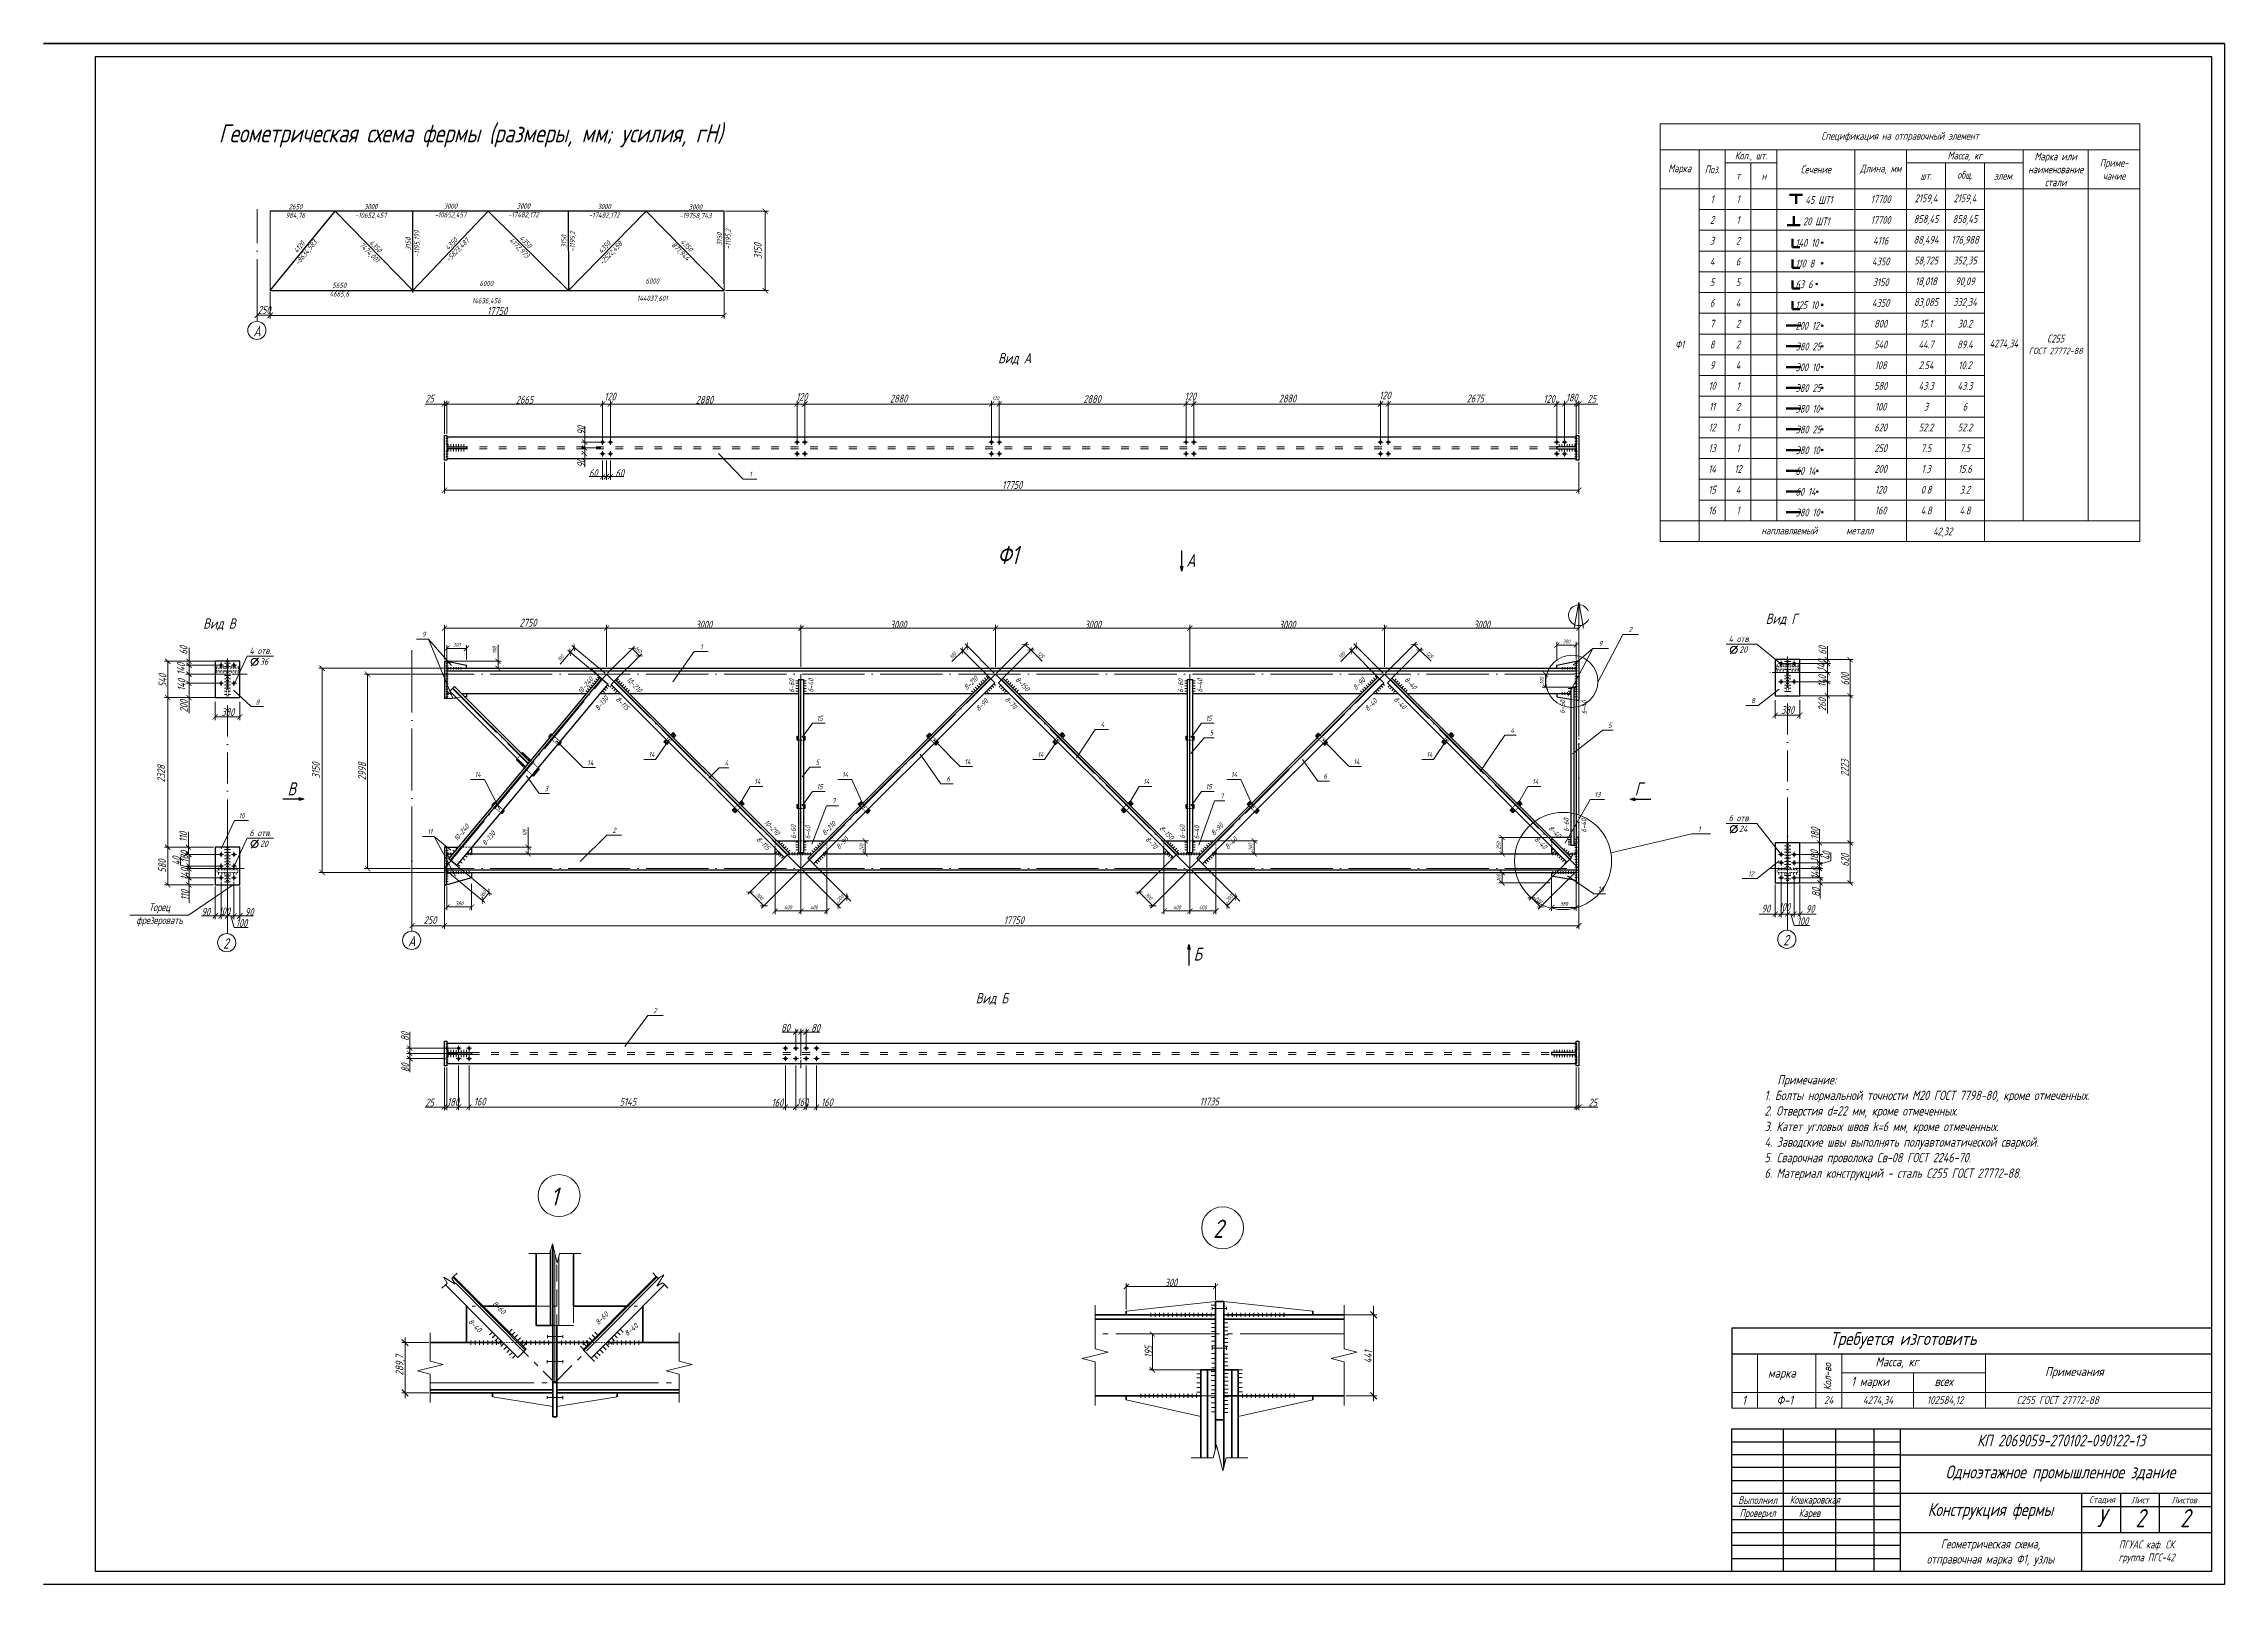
# Model space of a CAD drawing. Header units: millimetres. Extents: x 1665 to 4316, y 443 to 1647.
# Drawn here: x 2506 to 3347, y 459 to 1053 of the extents above; entities that cross this region are included whole.
import ezdxf

# ---------------------------------------------------------------- set-up
doc = ezdxf.new("R2010")
doc.units = ezdxf.units.MM
for name, pattern in [('ACAD_ISO03W100', [30, 12, -18]), ('ACAD_ISO04W100', [30, 24, -3, 0, -3]), ('ACAD_ISO10W100', [18, 12, -3, 0, -3]), ('DASHEDX40', [30, 20, -10]), ('GOST2.303 5', [24, 20, -1.5, 1, -1.5]), ('HIDDEN2', [4.7625, 3.175, -1.5875])]:
    doc.linetypes.add(name, pattern=pattern)
doc.layers.get('0').update_dxf_attribs({"lineweight": 18})
for name, color, linetype, lineweight in [('12', 10, 'GOST2.303 5', 18), ('заголовок', 2, 'Continuous', 30), ('Размер', 3, 'Continuous', 25), ('стены', 7, 'Continuous', 35), ('Текст', 2, 'Continuous', 20), ('Тонкая', 7, 'Continuous', 13), ('Штрих.', 230, 'HIDDEN2', 18)]:
    doc.layers.add(name, color=color, linetype=linetype, lineweight=lineweight)
doc.layers.add('Рамка', color=2, linetype='Continuous')
doc.styles.get("Standard").update_dxf_attribs({"font": 'romans.shx', "width": 0.75, "oblique": 15, "height": 1.5})
doc.styles.add('style1', font='romans.shx', dxfattribs={"width": 0.8, "oblique": 15})
doc.dimstyles.new('ISO-25', dxfattribs={"dimtxt": 1.5, "dimasz": 2, "dimexe": 1.25, "dimexo": 0.625, "dimtad": 1, "dimtxsty": 'Standard', "dimblk": 'ARCHTICK', "dimcen": 2.5, "dimadec": 0, "dimazin": 0, "dimtfac": 1, "dimtmove": 0, "dimatfit": 3, "dimldrblk": 'NONE', "dimfxl": 1, "dimlwd": 18, "dimlwe": 18, "dimarcsym": 0})

msp = doc.modelspace()

# ---------------------------------------------------------------- texts
at = {"oblique": 15, "width": 0.75}
for s, height, p in [('984,76', 2, (2599.339, 985.764)), ('2650', 2, (2600.513, 989.098)), ('2675', 3, (3054.79, 914.64)), ('2750', 3, (2689.552, 828.214)), ('250', 3, (2652.588, 713.529)), ('17750', 3, (2876.302, 713.529)), ('11735', 3, (2951.878, 643.604))]:
    msp.add_text(s, height=height, dxfattribs=at).set_placement(p)
at = {"color": 2, "oblique": 15, "width": 0.8}
for s, height, p in [('Требуется изготовить', 5, (3194.935, 551.23)), ('24', 3, (3192.614, 528.505)), ('4274,34', 3, (3207.58, 528.505)), ('102584,12', 3, (3232.261, 528.505)), ('С255 ГОСТ 27772-88', 3, (3266.912, 528.505))]:
    msp.add_text(s, height=height, dxfattribs=at).set_placement(p)
at = {"oblique": 15, "width": 0.8}
for s, p in [('289,7', (2644.766, 539.399)), ('441', (3018.309, 544.106))]:
    msp.add_text(s, height=3, rotation=90, dxfattribs=at).set_placement(p)
at = {"color": 2, "ltscale": 50, "oblique": 15, "width": 0.8}
for s, p in [('марка', (3170.98, 538.651)), ('1 марки', (3203.108, 535.44)), ('Масса, кг', (3212.454, 543.029)), ('Примечания', (3277.878, 539.235)), ('1', (3160.992, 528.185)), ('Ф-1', (3174.313, 528.185)), ('всех', (3235.236, 535.44))]:
    msp.add_text(s, height=3.5, dxfattribs=at).set_placement(p)
msp.add_text('Кол-во', height=3, rotation=90, dxfattribs=at).set_placement((3195.418, 533.764))
for s, width, gutter_width, heights, insert, char_height, attachment_point in [('Геометрическая схема фермы (размеры, мм; усилия, гН)', 275.87234, 12.5, [0], (2573.592, 1021.89), 7, 1), ('Спецификация на отправочный элемент', 185, 7.5, [0], (3221.96, 1016.979), 3, 5), ('Спецификация на отправочный элемент', 185, 7.5, [0], (3221.96, 1016.979), 3, 5), ('Кол., шт.', 20, 7.5, [0], (3164.46, 1009.479), 3, 5), ('Кол., шт.', 20, 7.5, [0], (3164.46, 1009.479), 3, 5), ('Масса, кг', 45, 7.5, [0], (3246.96, 1009.479), 3, 5), ('Масса, кг', 45, 7.5, [0], (3246.96, 1009.479), 3, 5), ('Марка или наименование стали', 25, 7.5, [0], (3281.96, 1004.479), 3, 5), ('Марка или наименование стали', 25, 7.5, [0], (3281.96, 1004.479), 3, 5), ('Марка', 15, 7.5, [0], (3136.96, 1004.479), 3, 5), ('Марка', 15, 7.5, [0], (3136.96, 1004.479), 3, 5), ('Поз.', 10, 7.5, [0], (3149.46, 1004.479), 3, 5), ('Поз.', 10, 7.5, [0], (3149.46, 1004.479), 3, 5), ('т', 10, 7.5, [0], (3159.46, 1001.979), 3, 5), ('т', 10, 7.5, [0], (3159.46, 1001.979), 3, 5), ('н', 10, 7.5, [0], (3169.46, 1001.979), 3, 5), ('н', 10, 7.5, [0], (3169.46, 1001.979), 3, 5), ('Сечение', 30, 7.5, [0], (3189.46, 1004.479), 3, 5), ('Сечение', 30, 7.5, [0], (3189.46, 1004.479), 3, 5), ('Длина, мм', 20, 7.5, [0], (3214.46, 1004.479), 3, 5), ('Длина, мм', 20, 7.5, [0], (3214.46, 1004.479), 3, 5), ('шт.', 15, 7.5, [0], (3231.96, 1001.979), 3, 5), ('шт.', 15, 7.5, [0], (3231.96, 1001.979), 3, 5), ('общ.', 15, 7.5, [0], (3246.96, 1001.979), 3, 5), ('общ.', 15, 7.5, [0], (3246.96, 1001.979), 3, 5), ('элем.', 15, 7.5, [0], (3261.96, 1001.979), 3, 5), ('элем.', 15, 7.5, [0], (3261.96, 1001.979), 3, 5), ('Приме-\\Pчание', 20, 7.5, [0], (3304.46, 1004.479), 3, 5), ('1', 10, 7.5, [0], (3149.46, 992.979), 3, 5), ('1', 10, 7.5, [0], (3149.46, 992.979), 3, 5), ('1', 10, 7.5, [0], (3159.46, 992.979), 3, 5), ('45 ШТ1', 22.94433, 7.5, [0], (3185.419, 994.175), 3, 1), ('17700', 20, 7.5, [0], (3214.46, 992.979), 3, 5), ('2159,4', 15, 7.5, [0], (3231.96, 992.979), 3, 5), ('2159,4', 15, 7.5, [0], (3246.96, 992.979), 3, 5), ('3000\\P-10652,457', 20.83639, 7.5, [0], (2632.184, 988.21), 2, 5), ('3000\\P-10652,457', 20.83639, 7.5, [0], (2662.921, 988.409), 2, 5), ('3000\\P-17482,172', 20.83639, 7.5, [0], (2691.051, 988.452), 2, 5), ('3000\\P-17482,172', 20.83639, 7.5, [0], (2722.193, 988.289), 2, 5), ('3000\\P-19758,743', 20.83639, 7.5, [0], (2757.36, 988.093), 2, 5), ('2', 10, 7.5, [0], (3149.46, 984.979), 3, 5), ('2', 10, 7.5, [0], (3149.46, 984.979), 3, 5), ('1', 10, 7.5, [0], (3159.46, 984.979), 3, 5), ('20 ШТ1', 22.94433, 7.5, [0], (3184.541, 985.94), 3, 1), ('17700', 20, 7.5, [0], (3214.46, 984.979), 3, 5), ('858,45', 15, 7.5, [0], (3231.96, 984.979), 3, 5), ('858,45', 15, 7.5, [0], (3246.96, 984.979), 3, 5), ('3', 10, 7.5, [0], (3149.46, 976.979), 3, 5), ('3', 10, 7.5, [0], (3149.46, 976.979), 3, 5), ('2', 10, 7.5, [0], (3159.46, 976.979), 3, 5), ('   140 10', 22.94433, 7.5, [0], (3177.139, 977.669), 3, 1), ('4116', 20, 7.5, [0], (3214.46, 976.979), 3, 5), ('88,494', 15, 7.5, [0], (3231.96, 976.979), 3, 5), ('176,988', 15, 7.5, [0], (3246.96, 976.979), 3, 5), ('4', 10, 7.5, [0], (3149.46, 968.979), 3, 5), ('4', 10, 7.5, [0], (3149.46, 968.979), 3, 5), ('6', 10, 7.5, [0], (3159.46, 968.979), 3, 5), ('   110 8', 22.94433, 7.5, [0], (3177.139, 969.669), 3, 1), ('4350', 20, 7.5, [0], (3214.46, 968.979), 3, 5), ('58,725', 15, 7.5, [0], (3231.96, 968.979), 3, 5), ('352,35', 15, 7.5, [0], (3246.96, 968.979), 3, 5), ('5650\\P4665,6', 20.83639, 7.5, [0], (2620.021, 957.891), 2, 5), ('6000\\P\\P14636,456', 20.83639, 7.5, [0], (2676.723, 956.948), 2, 5), ('6000\\P\\P144037,601', 20.83639, 7.5, [0], (2740.736, 957.863), 2, 5), ('5', 10, 7.5, [0], (3149.46, 960.979), 3, 5), ('5', 10, 7.5, [0], (3149.46, 960.979), 3, 5), ('5', 10, 7.5, [0], (3159.46, 960.979), 3, 5), ('   63 6', 22.94433, 7.5, [0], (3177.139, 961.669), 3, 1), ('3150', 20, 7.5, [0], (3214.46, 960.979), 3, 5), ('18,018', 15, 7.5, [0], (3231.96, 960.979), 3, 5), ('90,09', 15, 7.5, [0], (3246.96, 960.979), 3, 5), ('6', 10, 7.5, [0], (3149.46, 952.979), 3, 5), ('6', 10, 7.5, [0], (3149.46, 952.979), 3, 5), ('4', 10, 7.5, [0], (3159.46, 952.979), 3, 5), ('   125 10', 22.94433, 7.5, [0], (3177.139, 953.669), 3, 1), ('4350', 20, 7.5, [0], (3214.46, 952.979), 3, 5), ('83,085', 15, 7.5, [0], (3231.96, 952.979), 3, 5), ('332,34', 15, 7.5, [0], (3246.96, 952.979), 3, 5), ('А', 3.84388, 12.5, [0], (2586.894, 944.071), 4, 1), ('7', 10, 7.5, [0], (3149.46, 944.979), 3, 5), ('7', 10, 7.5, [0], (3149.46, 944.979), 3, 5), ('2', 10, 7.5, [0], (3159.46, 944.979), 3, 5), ('   200 12', 22.94433, 7.5, [0], (3177.139, 945.669), 3, 1), ('800', 20, 7.5, [0], (3214.46, 944.979), 3, 5), ('15.1', 15, 7.5, [0], (3231.96, 944.979), 3, 5), ('30.2', 15, 7.5, [0], (3246.96, 944.979), 3, 5), ('Вид А ', 49.83188, 12.5, [0], (2874.104, 933.695), 4, 1), ('Ф1', 15, 7.5, [0], (3136.96, 936.979), 3, 5), ('Ф1', 15, 7.5, [0], (3136.96, 936.979), 3, 5), ('8', 10, 7.5, [0], (3149.46, 936.979), 3, 5), ('8', 10, 7.5, [0], (3149.46, 936.979), 3, 5), ('2', 10, 7.5, [0], (3159.46, 936.979), 3, 5), ('   380 25', 22.94433, 7.5, [0], (3177.139, 937.669), 3, 1), ('540', 20, 7.5, [0], (3214.46, 936.979), 3, 5), ('44.7', 15, 7.5, [0], (3231.96, 936.979), 3, 5), ('89.4', 15, 7.5, [0], (3246.96, 936.979), 3, 5), ('4274,34', 15, 7.5, [0], (3261.96, 936.979), 3, 5), ('С255\\P{\\H0.83333x;ГОСТ 27772-88}', 25, 7.5, [0], (3281.96, 936.979), 3, 5), ('С255\\P{\\H0.83333x;ГОСТ 27772-88}', 25, 7.5, [0], (3281.96, 936.979), 3, 5), ('9', 10, 7.5, [0], (3149.46, 928.979), 3, 5), ('9', 10, 7.5, [0], (3149.46, 928.979), 3, 5), ('4', 10, 7.5, [0], (3159.46, 928.979), 3, 5), ('   300 10', 22.94433, 7.5, [0], (3177.139, 929.669), 3, 1), ('108', 20, 7.5, [0], (3214.46, 928.979), 3, 5), ('2.54', 15, 7.5, [0], (3231.96, 928.979), 3, 5), ('10.2', 15, 7.5, [0], (3246.96, 928.979), 3, 5), ('10', 10, 7.5, [0], (3149.46, 920.979), 3, 5), ('10', 10, 7.5, [0], (3149.46, 920.979), 3, 5), ('1', 10, 7.5, [0], (3159.46, 920.979), 3, 5), ('   380 25', 22.94433, 7.5, [0], (3177.139, 921.669), 3, 1), ('580', 20, 7.5, [0], (3214.46, 920.979), 3, 5), ('43.3', 15, 7.5, [0], (3231.96, 920.979), 3, 5), ('43.3', 15, 7.5, [0], (3246.96, 920.979), 3, 5), ('11', 10, 7.5, [0], (3149.46, 912.979), 3, 5), ('11', 10, 7.5, [0], (3149.46, 912.979), 3, 5), ('2', 10, 7.5, [0], (3159.46, 912.979), 3, 5), ('   380 10', 22.94433, 7.5, [0], (3177.139, 913.669), 3, 1), ('100', 20, 7.5, [0], (3214.46, 912.979), 3, 5), ('3', 15, 7.5, [0], (3231.96, 912.979), 3, 5), ('6', 15, 7.5, [0], (3246.96, 912.979), 3, 5), ('12', 10, 7.5, [0], (3149.46, 904.979), 3, 5), ('12', 10, 7.5, [0], (3149.46, 904.979), 3, 5), ('1', 10, 7.5, [0], (3159.46, 904.979), 3, 5), ('   380 25', 22.94433, 7.5, [0], (3177.139, 905.669), 3, 1), ('620', 20, 7.5, [0], (3214.46, 904.979), 3, 5), ('52.2', 15, 7.5, [0], (3231.96, 904.979), 3, 5), ('52.2', 15, 7.5, [0], (3246.96, 904.979), 3, 5), ('13', 10, 7.5, [0], (3149.46, 896.979), 3, 5), ('13', 10, 7.5, [0], (3149.46, 896.979), 3, 5), ('1', 10, 7.5, [0], (3159.46, 896.979), 3, 5), ('   380 10', 22.94433, 7.5, [0], (3177.139, 897.669), 3, 1), ('250', 20, 7.5, [0], (3214.46, 896.979), 3, 5), ('7.5', 15, 7.5, [0], (3231.96, 896.979), 3, 5), ('7.5', 15, 7.5, [0], (3246.96, 896.979), 3, 5), ('1', 5.08103, 7.5, [0], (2778.624, 886.975), 2, 5), ('14', 10, 7.5, [0], (3149.46, 888.979), 3, 5), ('14', 10, 7.5, [0], (3149.46, 888.979), 3, 5), ('12', 10, 7.5, [0], (3159.46, 888.979), 3, 5), ('   60 14', 22.94433, 7.5, [0], (3177.139, 889.669), 3, 1), ('200', 20, 7.5, [0], (3214.46, 888.979), 3, 5), ('1.3', 15, 7.5, [0], (3231.96, 888.979), 3, 5), ('15.6', 15, 7.5, [0], (3246.96, 888.979), 3, 5), ('15', 10, 7.5, [0], (3149.46, 880.979), 3, 5), ('15', 10, 7.5, [0], (3149.46, 880.979), 3, 5), ('4', 10, 7.5, [0], (3159.46, 880.979), 3, 5), ('   60 14', 22.94433, 7.5, [0], (3177.139, 881.669), 3, 1), ('120', 20, 7.5, [0], (3214.46, 880.979), 3, 5), ('0.8', 15, 7.5, [0], (3231.96, 880.979), 3, 5), ('3.2', 15, 7.5, [0], (3246.96, 880.979), 3, 5), ('16', 10, 7.5, [0], (3149.46, 872.979), 3, 5), ('16', 10, 7.5, [0], (3149.46, 872.979), 3, 5), ('1', 10, 7.5, [0], (3159.46, 872.979), 3, 5), ('наплавляемый ', 10, 7.5, [0], (3179.229, 865.234), 3, 5), ('   380 10', 22.94433, 7.5, [0], (3177.139, 873.669), 3, 1), ('160', 20, 7.5, [0], (3214.46, 872.979), 3, 5), ('4.8', 15, 7.5, [0], (3231.96, 872.979), 3, 5), ('42,32', 15, 7.5, [0], (3238.352, 864.565), 3, 5), ('4.8', 15, 7.5, [0], (3246.96, 872.979), 3, 5), ('Ф1 ', 68.75153, 12.5, [0], (2873.785, 859.316), 7, 1), ('металл', 10, 7.5, [0], (3206.437, 865.234), 3, 5), ('А', 3.75978, 12.5, [0], (2946.685, 856.224), 5, 1), ('Вид Г ', 38.67314, 12.5, [0], (3170.12, 833.244), 4, 1), ('Вид В ', 32.24801, 12.5, [0], (2567.532, 831.369), 4, 1), ('9', 5.08103, 7.5, [0], (2652.661, 825.234), 2, 5), ('2', 5.08103, 7.5, [0], (3117.896, 827.059), 2, 5), ('4 отв.\\P  20', 10.13472, 12.5, [0], (3159.997, 821.397), 2.5, 5), ('4 отв.\\P  36', 10.13472, 12.5, [0], (2589.567, 816.796), 2.5, 5), ('1', 5.08103, 7.5, [0], (2759.715, 820.412), 2, 5), ('9', 5.08103, 7.5, [0], (3106.34, 821.662), 2, 5), ('8', 5.08103, 7.5, [0], (2588.502, 799.066), 2, 5), ('8', 5.08103, 7.5, [0], (3165.231, 799.688), 2, 5), ('15', 5.08103, 7.5, [0], (2805.319, 792.833), 2, 5), ('4', 5.08103, 7.5, [0], (2914.377, 790.427), 2, 5), ('15', 5.08103, 7.5, [0], (2955.319, 792.833), 2, 5), ('5', 5.08103, 7.5, [0], (3110.074, 790.169), 2, 5), ('5', 5.08103, 7.5, [0], (2956.407, 787.24), 2, 5), ('4', 5.08103, 7.5, [0], (3072.368, 788.157), 2, 5), ('14', 5.08103, 7.5, [0], (2716.852, 775.711), 2, 5), ('14', 5.08103, 7.5, [0], (2740.486, 778.886), 2, 5), ('4', 5.08103, 7.5, [0], (2769.344, 775.667), 2, 5), ('5', 5.08103, 7.5, [0], (2804.374, 775.925), 2, 5), ('14', 5.08103, 7.5, [0], (2862.316, 776.129), 2, 5), ('14', 5.08103, 7.5, [0], (2890.486, 778.886), 2, 5), ('14', 5.08103, 7.5, [0], (3012.316, 776.129), 2, 5), ('14', 5.08103, 7.5, [0], (3040.486, 778.886), 2, 5), ('В', 5.50366, 12.5, [1.75], (2600.06, 768.146), 5, 1), ('14', 5.08103, 7.5, [0], (2673.432, 771.191), 2, 5), ('3', 5.08103, 7.5, [0], (2699.897, 765.747), 2, 5), ('14', 5.08103, 7.5, [0], (2781.272, 768.443), 2, 5), ('15', 5.08103, 7.5, [0], (2805.319, 766.506), 2, 5), ('14', 5.08103, 7.5, [0], (2815.12, 771.15), 2, 5), ('6', 5.08103, 7.5, [0], (2854.873, 769.489), 2, 5), ('14', 5.08103, 7.5, [0], (2931.272, 768.443), 2, 5), ('15', 5.08103, 7.5, [0], (2955.319, 766.506), 2, 5), ('14', 5.08103, 7.5, [0], (2965.12, 771.15), 2, 5), ('6', 5.08103, 7.5, [0], (3000.239, 770.501), 2, 5), ('14', 5.08103, 7.5, [0], (3081.272, 768.443), 2, 5), ('Г', 5.50366, 12.5, [1.75], (3119.607, 768.146), 5, 1), ('7', 5.08103, 7.5, [0], (2810.696, 760.968), 2, 5), ('7', 5.08103, 7.5, [0], (2960.356, 762.956), 2, 5), ('13', 5.08103, 7.5, [0], (3105.233, 763.433), 2, 5), ('10', 5.08103, 7.5, [0], (2582.435, 755.311), 2, 5), ('6 отв.\\P  20', 10.13472, 12.5, [0], (2589.567, 746.577), 2.5, 5), ('11', 5.08103, 7.5, [0], (2654.968, 749.151), 2, 5), ('2', 5.08103, 7.5, [0], (2726.047, 749.663), 2, 5), ('1', 5.08103, 7.5, [0], (3144.513, 750.119), 2, 5), ('6 отв.\\P  24', 10.13472, 12.5, [0], (3159.997, 752.322), 2.5, 5), ('12', 5.08103, 7.5, [0], (3164.448, 732.918), 2, 5), ('16', 5.08103, 7.5, [0], (3106.616, 727.035), 2, 5), ('Торец \\Pфрезеровать', 23.1755, 7.5, [0], (2550.709, 717.098), 3, 5), ('2', 3.84388, 12.5, [0], (2575.267, 708.021), 4, 1), ('А', 3.84388, 12.5, [0], (2646.562, 708.933), 4, 1), ('2', 3.84388, 12.5, [0], (3176.909, 709.332), 4, 1), ('Б', 5, 12.5, [0], (2949.499, 704.458), 5, 1), ('Вид Б ', 38.65502, 12.5, [0], (2865.454, 686.922), 4, 1), ('2', 5.08103, 7.5, [0], (2741.827, 680.197), 2, 5), ('  {\\H1.125x; Примечание:\\P1. Болты нормальной точности М20 ГОСТ 7798-80, кроме отмеченных.\\P2. Отверстия d=22 мм, кроме отмеченных.\\P3. Катет угловых швов k=6 мм, кроме отмеченных.\\P4. Заводские швы выполнять полуавтоматической сваркой.\\P5. Сварочная проволока Св-08 ГОСТ 2246-70.\\P6. Материал конструкций - сталь С255 ГОСТ 27772-88.}', 164.38669, 7.5, [0], (3169.662, 655.299), 3.2, 1), ('КП 2069059-270102-090122-13', 120, 12.5, [0], (3284.063, 514.414), 4.5, 5), ('Одноэтажное промышленное здание', 120, 12.5, [0], (3283.776, 501.63), 5, 5), ('Выполнил', 20, 12.5, [0], (3167.02, 491.455), 3, 5), ('Проверил', 20, 12.5, [4.284], (3167.02, 486.052), 3, 5), ('Кошкаровская', 20, 12.5, [0], (3189.067, 491.186), 3, 5), ('Карев', 20, 12.5, [0], (3187.02, 486.052), 3, 5), ('Конструкция фермы', 62.87254, 12.5, [0], (3256.799, 487.118), 5, 5), ('Стадия', 15, 12.5, [0], (3299.883, 491.455), 2.5, 5), ('У', 15, 12.5, [0], (3299.52, 484.491), 7, 5), ('Лист', 15, 12.5, [0], (3314.52, 491.455), 2.5, 5), ('2', 15, 12.5, [0], (3314.52, 484.491), 7, 5), ('Листов', 19.0496, 12.5, [0], (3331.543, 491.455), 2.5, 5), ('2', 15, 12.5, [0], (3331.821, 484.491), 7, 5), ('Геометрическая схема, отправочная марка Ф1, узлы', 62.87254, 12.5, [0], (3256.799, 471.155), 3.5, 5), ('ПГУАС каф. СК\\Pгруппа ПГС-42', 50, 12.5, [0], (3317.02, 471.455), 3, 5)]:
    msp.add_mtext_dynamic_manual_height_columns(s, width=width, gutter_width=gutter_width, heights=heights, dxfattribs=dict(insert=insert, char_height=char_height, attachment_point=attachment_point))
at = {"char_height": 2}
for s, width, insert, attachment_point, rotation in [('4120\\P-8634,583', 20.83639, (2606.05, 973.342), 5, 51.092914), ('4350\\P7474,001', 20.83639, (2632.68, 973.484), 5, 314.857118), ('3150\\P-1195,199', 20.83639, (2648.544, 975.765), 5, 90), ('4350\\P-5823,487', 20.83639, (2664.605, 974.416), 5, 45.985334), ('4350\\P4172,973', 20.83639, (2690.529, 975.243), 5, 314.857118), ('3150\\P-1195,2', 20.83639, (2708.544, 976.665), 5, 90), ('4350\\P-2522,458', 20.83639, (2723.68, 973.139), 5, 45.985334), ('4350\\P871,944', 20.83639, (2752.68, 973.833), 5, 314.857118), ('3150\\P-1195,2', 20.83639, (2768.544, 977.565), 5, 90), ('10-240', 9.5984, (2711.788, 803.286), 1, 50), ('10-210', 10.41741, (2732.015, 808.97), 1, 315), ('6-60', 10.41741, (2793.495, 802.731), 1, 90), ('6-40', 10.41741, (2800.883, 802.868), 1, 90), ('8-210', 10.41741, (2860.698, 804.951), 1, 45), ('8-150', 10.41741, (2882.015, 808.97), 1, 315), ('6-60', 10.41741, (2943.495, 802.731), 1, 90), ('6-40', 10.41741, (2950.883, 802.868), 1, 90), ('8-90', 10.41741, (3010.698, 804.951), 1, 45), ('8-40', 10.41741, (3032.015, 808.97), 1, 315), ('8-130', 9.5984, (2718.436, 796.897), 1, 50), ('8-115', 10.41741, (2727.876, 801.388), 1, 315), ('8-90', 10.41741, (2865.257, 796.873), 1, 45), ('8-70', 10.41741, (2877.876, 801.388), 1, 315), ('8-40', 10.41741, (3015.257, 796.873), 1, 45), ('8-40', 10.41741, (3027.876, 801.388), 1, 315), ('6-60', 10.41741, (3090.744, 794.56), 1, 90), ('6-40', 10.41741, (3099.13, 794.421), 1, 90), ('10-240', 9.5984, (2663.981, 746.55), 1, 50), ('8-130', 9.5984, (2674.873, 744.863), 1, 50), ('10-210', 10.41741, (2785.127, 753.93), 1, 315), ('6-60', 10.41741, (2794.166, 746.438), 1, 90), ('6-40', 10.41741, (2799.723, 746.235), 1, 90), ('8-210', 10.41741, (2805.922, 748.906), 1, 45), ('8-150', 10.41741, (2937.596, 751.693), 1, 315), ('6-60', 10.41741, (2944.166, 746.438), 1, 90), ('6-40', 10.41741, (2949.723, 746.235), 1, 90), ('8-90', 10.41741, (2955.922, 748.906), 1, 45), ('8-40', 10.41741, (3087.596, 751.693), 1, 315), ('6-60', 10.41741, (3092.218, 749.085), 1, 90), ('6-40', 10.41741, (3098.975, 748.85), 1, 90), ('8-115', 10.41741, (2782.165, 747.438), 1, 315), ('8-90', 10.41741, (2811.347, 743.551), 1, 45), ('8-70', 10.41741, (2932.165, 747.438), 1, 315), ('8-40', 10.41741, (2961.347, 743.551), 1, 45), ('8-40', 10.41741, (3082.165, 747.438), 1, 315)]:
    msp.add_mtext_dynamic_manual_height_columns(s, width=width, gutter_width=7.5, heights=[0], dxfattribs=dict(at, insert=insert, attachment_point=attachment_point, rotation=rotation))
at = {"char_height": 3, "width": 20, "attachment_point": 5, "rotation": 90}
for s, insert in [('3150', (2781.45, 972.93)), ('90', (2713.3, 903.827)), ('90', (2713.3, 891.224)), ('60', (2559.965, 819.068)), ('140', (3191.569, 813.242)), ('60', (3192.003, 819.047)), ('540', (2551.863, 807.368)), ('140', (2558.997, 811.892)), ('140', (2559.214, 805.711)), ('140', (3191.904, 807.155)), ('600', (3200.753, 807.957)), ('200', (2560.092, 797.498)), ('260', (3191.949, 798.12)), ('2328', (2551.361, 771.482)), ('3150', (2611.022, 772.75)), ('2998', (2628.828, 772.357)), ('2223', (3200.625, 773.67)), ('110', (2559.85, 747.125)), ('180', (3189.03, 748.454)), ('180', (2560.325, 739.482)), ('180', (3188.868, 739.738)), ('40', (3193.496, 739.825)), ('620', (3200.687, 738.132)), ('580', (2551.728, 735.882)), ('40', (2557.169, 737.868)), ('140', (2560.412, 732.782)), ('140', (3189.151, 733.102)), ('110', (2560.472, 724.639)), ('80', (3189.479, 725.749)), ('80', (2645.352, 670.168)), ('80', (2645.466, 658.079))]:
    msp.add_mtext(s, dxfattribs=dict(at, insert=insert))
at = {"char_height": 3, "width": 20, "attachment_point": 5}
for s, insert in [('250', (2591.105, 950.296)), ('17750', (2680.912, 949.886)), ('25', (2654.897, 916.119)), ('2665', (2691.474, 915.67)), ('120', (2724.456, 916.89)), ('2880', (2760.871, 915.67)), ('120', (2798.398, 916.763)), ('2880', (2835.754, 916.093)), ('2880', (2910.35, 915.922)), ('120', (2948.235, 916.925)), ('2880', (2985.701, 916.122)), ('120', (3023.313, 917.337)), ('120', (3086.609, 915.964)), ('180', (3095.33, 916.503)), ('25', (3103.061, 916.054)), ('60', (2717.991, 887.387)), ('60', (2728.17, 887.387)), ('17750', (2879.552, 882.798)), ('3000', (2760.581, 828.964)), ('3000', (2835.581, 828.964)), ('3000', (2910.581, 828.964)), ('3000', (2985.581, 828.964)), ('3000', (3060.581, 828.964)), ('380', (3178.577, 796.037)), ('90', (3170.211, 719.489)), ('100', (3177.327, 720.094)), ('100', (3184.382, 714.677)), ('90', (3187.276, 719.379)), ('80', (2792.141, 673.554)), ('80', (2803.714, 673.525)), ('25', (2654.841, 644.725)), ('180', (2663.945, 644.989)), ('160', (2674.184, 645.065)), ('5145', (2731.323, 644.993)), ('160', (2789.007, 644.712)), ('160', (2798.632, 644.879)), ('160', (2808.089, 644.795)), ('300', (2940.723, 575.29))]:
    msp.add_mtext(s, dxfattribs=dict(at, insert=insert))
at = {"attachment_point": 5}
for s, insert, char_height in [('120', (2873.149, 916.281), 1.5), ('380', (2577.043, 795.231), 3), ('90', (2568.569, 718.247), 3), ('100', (2575.685, 718.408), 3), ('100', (2582.373, 713.929), 3), ('90', (2585.301, 718.23), 3), ('25', (3103.446, 644.692), 3)]:
    msp.add_mtext(s, dxfattribs=dict(at, insert=insert, char_height=char_height))
for s, insert, char_height, rotation in [('200', (2813.253, 723.464), 1.5, 44.980895), ('200', (2963.253, 723.464), 1.5, 44.980895), ('195', (2932.09, 548.567), 3, 90)]:
    msp.add_mtext(s, dxfattribs=dict(at, insert=insert, char_height=char_height, rotation=rotation))
at = {"layer": 'Тонкая', "style": 'style1', "oblique": 15, "width": 0.8}
for s, p in [('1', (2701.573, 604.989)), ('2', (2956.989, 592.553))]:
    msp.add_text(s, height=7, dxfattribs=at).set_placement(p)
for s, rotation, p in [('8-60', 315.38081, (2678.931, 566.943)), ('8-60', 45.38081, (2719.981, 558.747)), ('8-40', 315.24824, (2669.629, 560.026)), ('8-40', 40.454562, (2731.06, 554.527))]:
    msp.add_text(s, height=2, rotation=rotation, dxfattribs=at).set_placement(p)

# ---------------------------------------------------------------- blocks, each defined once
blk = doc.blocks.new('_ArchTick')
at = {"color": 0, "linetype": 'ByBlock', "const_width": 0.15}
blk.add_lwpolyline([(-0.5, -0.5), (0.5, 0.5)], dxfattribs=at)
blk = doc.blocks.new('*D347')
at = {"color": 0, "lineweight": 18, "transparency": 16777216}
for p, q in [((2709.08, 818.27), (2705.24, 813.67)), ((2721.01, 808.32), (2708.12, 819.07)), ((2710.67, 820.18), (2709.08, 818.27)), ((2722.6, 810.23), (2709.71, 820.98))]:
    blk.add_line(p, q, dxfattribs=at)
at = {"layer": 'Defpoints', "color": 0, "transparency": 16777216}
for p in [(2709.08, 818.27), (2721.49, 807.92), (2723.08, 809.83)]:
    blk.add_point(p, dxfattribs=at)
at = {"color": 0, "lineweight": 18, "transparency": 16777216, "xscale": 2, "yscale": 2, "zscale": 2}
for p, rotation in [((2709.08, 818.27), 230.1756360130038), ((2710.67, 820.18), 50.17563601300379)]:
    blk.add_blockref('_ArchTick', p, dxfattribs=dict(at, rotation=rotation))
at = {"color": 0, "transparency": 16777216, "insert": (2705.46, 816.08), "char_height": 1.5, "attachment_point": 5, "rotation": 50.17564}
blk.add_mtext('100', dxfattribs=at)
blk = doc.blocks.new('_None')
blk = doc.blocks.new('*D348')
at = {"color": 0, "lineweight": 18, "transparency": 16777216}
for p, q in [((2723.52, 810.27), (2733.83, 820.59)), ((2726.35, 807.45), (2736.66, 817.76)), ((2732.94, 819.7), (2735.78, 816.87))]:
    blk.add_line(p, q, dxfattribs=at)
at = {"layer": 'Defpoints', "color": 0, "transparency": 16777216}
for p in [(2735.78, 816.87), (2723.08, 809.83), (2725.91, 807)]:
    blk.add_point(p, dxfattribs=at)
at = {"color": 0, "lineweight": 18, "transparency": 16777216, "xscale": 2, "yscale": 2, "zscale": 2}
for p, rotation in [((2732.94, 819.7), 135.0191049607834), ((2735.78, 816.87), 315.0191049607834)]:
    blk.add_blockref('_ArchTick', p, dxfattribs=dict(at, rotation=rotation))
at = {"color": 0, "transparency": 16777216, "insert": (2735.33, 819.26), "char_height": 1.5, "attachment_point": 5, "rotation": 315.0191}
blk.add_mtext('160', dxfattribs=at)
blk = doc.blocks.new('*D349')
at = {"color": 0, "lineweight": 18, "transparency": 16777216}
for p, q in [((2860.46, 818.92), (2856.23, 814.69)), ((2870.87, 808.51), (2859.58, 819.81)), ((2862.23, 820.69), (2860.46, 818.92)), ((2872.64, 810.27), (2861.35, 821.57))]:
    blk.add_line(p, q, dxfattribs=at)
at = {"layer": 'Defpoints', "color": 0, "transparency": 16777216}
for p in [(2860.46, 818.92), (2871.31, 808.07), (2873.08, 809.83)]:
    blk.add_point(p, dxfattribs=at)
at = {"color": 0, "lineweight": 18, "transparency": 16777216, "xscale": 2, "yscale": 2, "zscale": 2}
for p, rotation in [((2860.46, 818.92), 224.9808950392153), ((2862.23, 820.69), 44.98089503921526)]:
    blk.add_blockref('_ArchTick', p, dxfattribs=dict(at, rotation=rotation))
at = {"color": 0, "transparency": 16777216, "insert": (2856.67, 817.07), "char_height": 1.5, "attachment_point": 5, "rotation": 44.9809}
blk.add_mtext('100', dxfattribs=at)
blk = doc.blocks.new('*D350')
at = {"color": 0, "lineweight": 18, "transparency": 16777216}
for p, q in [((2873.52, 810.27), (2885.48, 822.24)), ((2875.73, 808.06), (2887.69, 820.03)), ((2884.6, 821.36), (2886.81, 819.15)), ((2886.81, 819.15), (2891.06, 814.9))]:
    blk.add_line(p, q, dxfattribs=at)
at = {"layer": 'Defpoints', "color": 0, "transparency": 16777216}
for p in [(2886.81, 819.15), (2873.08, 809.83), (2875.29, 807.62)]:
    blk.add_point(p, dxfattribs=at)
at = {"color": 0, "lineweight": 18, "transparency": 16777216, "xscale": 2, "yscale": 2, "zscale": 2}
for p, rotation in [((2884.6, 821.36), 135.0191049607847), ((2886.81, 819.15), 315.0191049607847)]:
    blk.add_blockref('_ArchTick', p, dxfattribs=dict(at, rotation=rotation))
at = {"color": 0, "transparency": 16777216, "insert": (2890.61, 817.29), "char_height": 1.5, "attachment_point": 5, "rotation": 315.0191}
blk.add_mtext('125', dxfattribs=at)
blk = doc.blocks.new('*D340')
at = {"color": 0, "lineweight": 18, "transparency": 16777216}
for p, q in [((3010.46, 818.92), (3006.23, 814.69)), ((3020.87, 808.51), (3009.58, 819.81)), ((3012.23, 820.69), (3010.46, 818.92)), ((3022.64, 810.27), (3011.35, 821.57))]:
    blk.add_line(p, q, dxfattribs=at)
at = {"layer": 'Defpoints', "color": 0, "transparency": 16777216}
for p in [(3010.46, 818.92), (3021.31, 808.07), (3023.08, 809.83)]:
    blk.add_point(p, dxfattribs=at)
at = {"color": 0, "lineweight": 18, "transparency": 16777216, "xscale": 2, "yscale": 2, "zscale": 2}
for p, rotation in [((3010.46, 818.92), 224.9808950392153), ((3012.23, 820.69), 44.98089503921526)]:
    blk.add_blockref('_ArchTick', p, dxfattribs=dict(at, rotation=rotation))
at = {"color": 0, "transparency": 16777216, "insert": (3006.67, 817.07), "char_height": 1.5, "attachment_point": 5, "rotation": 44.9809}
blk.add_mtext('100', dxfattribs=at)
blk = doc.blocks.new('*D341')
at = {"color": 0, "lineweight": 18, "transparency": 16777216}
for p, q in [((3023.52, 810.27), (3035.48, 822.24)), ((3025.73, 808.06), (3037.69, 820.03)), ((3034.6, 821.36), (3036.81, 819.15)), ((3036.81, 819.15), (3041.06, 814.9))]:
    blk.add_line(p, q, dxfattribs=at)
at = {"layer": 'Defpoints', "color": 0, "transparency": 16777216}
for p in [(3036.81, 819.15), (3023.08, 809.83), (3025.29, 807.62)]:
    blk.add_point(p, dxfattribs=at)
at = {"color": 0, "lineweight": 18, "transparency": 16777216, "xscale": 2, "yscale": 2, "zscale": 2}
for p, rotation in [((3034.6, 821.36), 135.0191049607847), ((3036.81, 819.15), 315.0191049607847)]:
    blk.add_blockref('_ArchTick', p, dxfattribs=dict(at, rotation=rotation))
at = {"color": 0, "transparency": 16777216, "insert": (3040.61, 817.29), "char_height": 1.5, "attachment_point": 5, "rotation": 315.0191}
blk.add_mtext('125', dxfattribs=at)
blk = doc.blocks.new('*D351')
at = {"color": 0, "lineweight": 18, "transparency": 16777216}
for p, q in [((3096.46, 809.83), (3083.96, 809.83)), ((3085.21, 809.83), (3085.21, 804.88)), ((3096.46, 804.88), (3083.96, 804.88))]:
    blk.add_line(p, q, dxfattribs=at)
at = {"layer": 'Defpoints', "color": 0, "transparency": 16777216}
for p in [(3097.08, 809.83), (3085.21, 804.88), (3097.08, 804.88)]:
    blk.add_point(p, dxfattribs=at)
at = {"color": 0, "lineweight": 18, "transparency": 16777216, "xscale": 2, "yscale": 2, "zscale": 2}
for p, rotation in [((3085.21, 809.83), 90), ((3085.21, 804.88), 270)]:
    blk.add_blockref('_ArchTick', p, dxfattribs=dict(at, rotation=rotation))
at = {"color": 0, "transparency": 16777216, "insert": (3083.84, 807.36), "char_height": 1.5, "attachment_point": 5, "rotation": 90}
blk.add_mtext('195', dxfattribs=at)
blk = doc.blocks.new('*D352')
at = {"color": 0, "lineweight": 18, "transparency": 16777216}
for p, q in [((3089.58, 815.46), (3089.58, 822.33)), ((3097.08, 821.08), (3089.58, 821.08)), ((3097.08, 815.46), (3097.08, 822.33))]:
    blk.add_line(p, q, dxfattribs=at)
at = {"layer": 'Defpoints', "color": 0, "transparency": 16777216}
for p in [(3089.58, 821.08), (3089.58, 814.83), (3097.08, 814.83)]:
    blk.add_point(p, dxfattribs=at)
at = {"color": 0, "lineweight": 18, "transparency": 16777216, "xscale": 2, "yscale": 2, "zscale": 2, "rotation": 180}
blk.add_blockref('_ArchTick', (3089.58, 821.08), dxfattribs=at)
at = {"color": 0, "lineweight": 18, "transparency": 16777216, "xscale": 2, "yscale": 2, "zscale": 2}
blk.add_blockref('_ArchTick', (3097.08, 821.08), dxfattribs=at)
at = {"color": 0, "transparency": 16777216, "insert": (3093.33, 822.46), "char_height": 1.5, "attachment_point": 5}
blk.add_mtext('300', dxfattribs=at)
blk = doc.blocks.new('*D353')
at = {"color": 0, "lineweight": 18, "transparency": 16777216}
for p, q in [((2661.58, 815.46), (2661.58, 821.07)), ((2661.58, 819.82), (2669.08, 819.82)), ((2669.08, 815.46), (2669.08, 821.07))]:
    blk.add_line(p, q, dxfattribs=at)
at = {"layer": 'Defpoints', "color": 0, "transparency": 16777216}
for p in [(2669.08, 819.82), (2661.58, 814.83), (2669.08, 814.83)]:
    blk.add_point(p, dxfattribs=at)
at = {"color": 0, "lineweight": 18, "transparency": 16777216, "xscale": 2, "yscale": 2, "zscale": 2, "rotation": 180}
blk.add_blockref('_ArchTick', (2661.58, 819.82), dxfattribs=at)
at = {"color": 0, "lineweight": 18, "transparency": 16777216, "xscale": 2, "yscale": 2, "zscale": 2}
blk.add_blockref('_ArchTick', (2669.08, 819.82), dxfattribs=at)
at = {"color": 0, "transparency": 16777216, "insert": (2665.33, 821.19), "char_height": 1.5, "attachment_point": 5}
blk.add_mtext('300', dxfattribs=at)
blk = doc.blocks.new('*D354')
at = {"color": 0, "lineweight": 18, "transparency": 16777216}
for p, q in [((2788.08, 739.99), (2788.08, 717.31)), ((2798.08, 739.99), (2798.08, 717.31)), ((2788.08, 718.56), (2798.08, 718.56))]:
    blk.add_line(p, q, dxfattribs=at)
at = {"layer": 'Defpoints', "color": 0, "transparency": 16777216}
for p in [(2788.08, 740.62), (2798.08, 740.62), (2798.08, 718.56)]:
    blk.add_point(p, dxfattribs=at)
at = {"color": 0, "lineweight": 18, "transparency": 16777216, "xscale": 2, "yscale": 2, "zscale": 2, "rotation": 180}
blk.add_blockref('_ArchTick', (2788.08, 718.56), dxfattribs=at)
at = {"color": 0, "lineweight": 18, "transparency": 16777216, "xscale": 2, "yscale": 2, "zscale": 2}
blk.add_blockref('_ArchTick', (2798.08, 718.56), dxfattribs=at)
at = {"color": 0, "transparency": 16777216, "insert": (2793.08, 719.94), "char_height": 1.5, "attachment_point": 5}
blk.add_mtext('400', dxfattribs=at)
blk = doc.blocks.new('*D342')
at = {"color": 0, "lineweight": 18, "transparency": 16777216}
for p, q in [((2798.08, 739.99), (2798.08, 717.31)), ((2808.08, 739.99), (2808.08, 717.31)), ((2798.08, 718.56), (2808.08, 718.56))]:
    blk.add_line(p, q, dxfattribs=at)
at = {"layer": 'Defpoints', "color": 0, "transparency": 16777216}
for p in [(2798.08, 740.62), (2808.08, 740.62), (2808.08, 718.56)]:
    blk.add_point(p, dxfattribs=at)
at = {"color": 0, "lineweight": 18, "transparency": 16777216, "xscale": 2, "yscale": 2, "zscale": 2, "rotation": 180}
blk.add_blockref('_ArchTick', (2798.08, 718.56), dxfattribs=at)
at = {"color": 0, "lineweight": 18, "transparency": 16777216, "xscale": 2, "yscale": 2, "zscale": 2}
blk.add_blockref('_ArchTick', (2808.08, 718.56), dxfattribs=at)
at = {"color": 0, "transparency": 16777216, "insert": (2803.08, 719.94), "char_height": 1.5, "attachment_point": 5}
blk.add_mtext('400', dxfattribs=at)
blk = doc.blocks.new('*D355')
at = {"color": 0, "lineweight": 18, "transparency": 16777216}
for p, q in [((2792.33, 739.74), (2777.59, 724.99)), ((2797.64, 734.44), (2782.9, 719.69)), ((2778.48, 725.87), (2783.78, 720.57))]:
    blk.add_line(p, q, dxfattribs=at)
at = {"layer": 'Defpoints', "color": 0, "transparency": 16777216}
for p in [(2792.78, 740.18), (2798.08, 734.88), (2783.78, 720.57)]:
    blk.add_point(p, dxfattribs=at)
at = {"color": 0, "lineweight": 18, "transparency": 16777216, "xscale": 2, "yscale": 2, "zscale": 2}
for p, rotation in [((2778.48, 725.87), 135.0191049607835), ((2783.78, 720.57), 315.0191049607835)]:
    blk.add_blockref('_ArchTick', p, dxfattribs=dict(at, rotation=rotation))
at = {"color": 0, "transparency": 16777216, "insert": (2782.1, 724.2), "char_height": 1.5, "attachment_point": 5, "rotation": 315.0191}
blk.add_mtext('300', dxfattribs=at)
blk = doc.blocks.new('*D343')
at = {"color": 0, "lineweight": 18, "transparency": 16777216}
for p, q in [((2938.08, 739.99), (2938.08, 717.31)), ((2948.08, 739.99), (2948.08, 717.31)), ((2938.08, 718.56), (2948.08, 718.56))]:
    blk.add_line(p, q, dxfattribs=at)
at = {"layer": 'Defpoints', "color": 0, "transparency": 16777216}
for p in [(2938.08, 740.62), (2948.08, 740.62), (2948.08, 718.56)]:
    blk.add_point(p, dxfattribs=at)
at = {"color": 0, "lineweight": 18, "transparency": 16777216, "xscale": 2, "yscale": 2, "zscale": 2, "rotation": 180}
blk.add_blockref('_ArchTick', (2938.08, 718.56), dxfattribs=at)
at = {"color": 0, "lineweight": 18, "transparency": 16777216, "xscale": 2, "yscale": 2, "zscale": 2}
blk.add_blockref('_ArchTick', (2948.08, 718.56), dxfattribs=at)
at = {"color": 0, "transparency": 16777216, "insert": (2943.08, 719.94), "char_height": 1.5, "attachment_point": 5}
blk.add_mtext('400', dxfattribs=at)
blk = doc.blocks.new('*D344')
at = {"color": 0, "lineweight": 18, "transparency": 16777216}
for p, q in [((2948.08, 739.99), (2948.08, 717.31)), ((2958.08, 739.99), (2958.08, 717.31)), ((2948.08, 718.56), (2958.08, 718.56))]:
    blk.add_line(p, q, dxfattribs=at)
at = {"layer": 'Defpoints', "color": 0, "transparency": 16777216}
for p in [(2948.08, 740.62), (2958.08, 740.62), (2958.08, 718.56)]:
    blk.add_point(p, dxfattribs=at)
at = {"color": 0, "lineweight": 18, "transparency": 16777216, "xscale": 2, "yscale": 2, "zscale": 2, "rotation": 180}
blk.add_blockref('_ArchTick', (2948.08, 718.56), dxfattribs=at)
at = {"color": 0, "lineweight": 18, "transparency": 16777216, "xscale": 2, "yscale": 2, "zscale": 2}
blk.add_blockref('_ArchTick', (2958.08, 718.56), dxfattribs=at)
at = {"color": 0, "transparency": 16777216, "insert": (2953.08, 719.94), "char_height": 1.5, "attachment_point": 5}
blk.add_mtext('400', dxfattribs=at)
blk = doc.blocks.new('*D345')
at = {"color": 0, "lineweight": 18, "transparency": 16777216}
for p, q in [((2942.33, 739.74), (2927.59, 724.99)), ((2947.64, 734.44), (2932.9, 719.69)), ((2928.48, 725.87), (2933.78, 720.57))]:
    blk.add_line(p, q, dxfattribs=at)
at = {"layer": 'Defpoints', "color": 0, "transparency": 16777216}
for p in [(2942.78, 740.18), (2948.08, 734.88), (2933.78, 720.57)]:
    blk.add_point(p, dxfattribs=at)
at = {"color": 0, "lineweight": 18, "transparency": 16777216, "xscale": 2, "yscale": 2, "zscale": 2}
for p, rotation in [((2928.48, 725.87), 135.0191049607835), ((2933.78, 720.57), 315.0191049607835)]:
    blk.add_blockref('_ArchTick', p, dxfattribs=dict(at, rotation=rotation))
at = {"color": 0, "transparency": 16777216, "insert": (2932.1, 724.2), "char_height": 1.5, "attachment_point": 5, "rotation": 315.0191}
blk.add_mtext('300', dxfattribs=at)
blk = doc.blocks.new('*D356')
at = {"color": 0, "lineweight": 18, "transparency": 16777216}
for p, q in [((2661.58, 728.01), (2661.58, 718.86)), ((2671.08, 729.01), (2671.08, 718.86)), ((2661.58, 720.11), (2671.08, 720.11))]:
    blk.add_line(p, q, dxfattribs=at)
at = {"layer": 'Defpoints', "color": 0, "transparency": 16777216}
for p in [(2661.58, 728.63), (2671.08, 729.63), (2671.08, 720.11)]:
    blk.add_point(p, dxfattribs=at)
at = {"color": 0, "lineweight": 18, "transparency": 16777216, "xscale": 2, "yscale": 2, "zscale": 2, "rotation": 180}
blk.add_blockref('_ArchTick', (2661.58, 720.11), dxfattribs=at)
at = {"color": 0, "lineweight": 18, "transparency": 16777216, "xscale": 2, "yscale": 2, "zscale": 2}
blk.add_blockref('_ArchTick', (2671.08, 720.11), dxfattribs=at)
at = {"color": 0, "transparency": 16777216, "insert": (2666.33, 721.48), "char_height": 1.5, "attachment_point": 5}
blk.add_mtext('380', dxfattribs=at)
blk = doc.blocks.new('*D357')
at = {"color": 0, "lineweight": 18, "transparency": 16777216}
for p, q in [((3087.58, 731.38), (3087.58, 718.68)), ((3097.08, 731.38), (3097.08, 718.68)), ((3087.58, 719.93), (3097.08, 719.93))]:
    blk.add_line(p, q, dxfattribs=at)
at = {"layer": 'Defpoints', "color": 0, "transparency": 16777216}
for p in [(3087.58, 732), (3097.08, 732), (3097.08, 719.93)]:
    blk.add_point(p, dxfattribs=at)
at = {"color": 0, "lineweight": 18, "transparency": 16777216, "xscale": 2, "yscale": 2, "zscale": 2, "rotation": 180}
blk.add_blockref('_ArchTick', (3087.58, 719.93), dxfattribs=at)
at = {"color": 0, "lineweight": 18, "transparency": 16777216, "xscale": 2, "yscale": 2, "zscale": 2}
blk.add_blockref('_ArchTick', (3097.08, 719.93), dxfattribs=at)
at = {"color": 0, "transparency": 16777216, "insert": (3092.33, 721.31), "char_height": 1.5, "attachment_point": 5}
blk.add_mtext('380', dxfattribs=at)
blk = doc.blocks.new('*D358')
at = {"color": 0, "lineweight": 18, "transparency": 16777216}
for p, q in [((2808.71, 745.62), (2824.09, 745.62)), ((2808.71, 740.62), (2824.09, 740.62)), ((2822.84, 745.62), (2822.84, 740.62))]:
    blk.add_line(p, q, dxfattribs=at)
at = {"layer": 'Defpoints', "color": 0, "transparency": 16777216}
for p in [(2808.08, 745.62), (2808.08, 740.62), (2822.84, 740.62)]:
    blk.add_point(p, dxfattribs=at)
at = {"color": 0, "lineweight": 18, "transparency": 16777216, "xscale": 2, "yscale": 2, "zscale": 2}
for p, rotation in [((2822.84, 745.62), 90), ((2822.84, 740.62), 270)]:
    blk.add_blockref('_ArchTick', p, dxfattribs=dict(at, rotation=rotation))
at = {"color": 0, "transparency": 16777216, "insert": (2821.46, 743.12), "char_height": 1.5, "attachment_point": 5, "rotation": 90}
blk.add_mtext('200', dxfattribs=at)
blk = doc.blocks.new('*D346')
at = {"color": 0, "lineweight": 18, "transparency": 16777216}
for p, q in [((2958.71, 745.62), (2974.09, 745.62)), ((2958.71, 740.62), (2974.09, 740.62)), ((2972.84, 745.62), (2972.84, 740.62))]:
    blk.add_line(p, q, dxfattribs=at)
at = {"layer": 'Defpoints', "color": 0, "transparency": 16777216}
for p in [(2958.08, 745.62), (2958.08, 740.62), (2972.84, 740.62)]:
    blk.add_point(p, dxfattribs=at)
at = {"color": 0, "lineweight": 18, "transparency": 16777216, "xscale": 2, "yscale": 2, "zscale": 2}
for p, rotation in [((2972.84, 745.62), 90), ((2972.84, 740.62), 270)]:
    blk.add_blockref('_ArchTick', p, dxfattribs=dict(at, rotation=rotation))
at = {"color": 0, "transparency": 16777216, "insert": (2971.46, 743.12), "char_height": 1.5, "attachment_point": 5, "rotation": 90}
blk.add_mtext('200', dxfattribs=at)
blk = doc.blocks.new('*D359')
at = {"color": 0, "lineweight": 18, "transparency": 16777216}
for p, q in [((2661.06, 734.48), (2676.2, 721.85)), ((2663.62, 737.55), (2678.77, 724.93)), ((2675.24, 722.65), (2677.81, 725.73))]:
    blk.add_line(p, q, dxfattribs=at)
at = {"layer": 'Defpoints', "color": 0, "transparency": 16777216}
for p in [(2660.58, 734.88), (2663.14, 737.95), (2677.81, 725.73)]:
    blk.add_point(p, dxfattribs=at)
at = {"color": 0, "lineweight": 18, "transparency": 16777216, "xscale": 2, "yscale": 2, "zscale": 2}
for p, rotation in [((2675.24, 722.65), 230.1756360130048), ((2677.81, 725.73), 50.17563601300478)]:
    blk.add_blockref('_ArchTick', p, dxfattribs=dict(at, rotation=rotation))
at = {"color": 0, "transparency": 16777216, "insert": (2675.47, 725.07), "char_height": 1.5, "attachment_point": 5, "rotation": 50.17564}
blk.add_mtext('160', dxfattribs=at)
blk = doc.blocks.new('*D360')
at = {"color": 0, "lineweight": 18, "transparency": 16777216}
for p, q in [((3094.1, 737.97), (3078.9, 722.77)), ((3097.64, 734.44), (3082.44, 719.23)), ((3079.79, 723.65), (3083.32, 720.12))]:
    blk.add_line(p, q, dxfattribs=at)
at = {"layer": 'Defpoints', "color": 0, "transparency": 16777216}
for p in [(3094.54, 738.42), (3098.08, 734.88), (3083.32, 720.12)]:
    blk.add_point(p, dxfattribs=at)
at = {"color": 0, "lineweight": 18, "transparency": 16777216, "xscale": 2, "yscale": 2, "zscale": 2}
for p, rotation in [((3079.79, 723.65), 135.019104960781), ((3083.32, 720.12), 315.0191049607811)]:
    blk.add_blockref('_ArchTick', p, dxfattribs=dict(at, rotation=rotation))
at = {"color": 0, "transparency": 16777216, "insert": (3082.53, 722.86), "char_height": 1.5, "attachment_point": 5, "rotation": 315.0191}
blk.add_mtext('200', dxfattribs=at)
blk = doc.blocks.new('*D361')
at = {"color": 0, "lineweight": 18, "transparency": 16777216}
for p, q in [((2692.89, 743.13), (2692.89, 750.72)), ((2671.71, 743.13), (2694.14, 743.13)), ((2671.71, 740.62), (2694.14, 740.62)), ((2692.89, 740.62), (2692.89, 743.13))]:
    blk.add_line(p, q, dxfattribs=at)
at = {"layer": 'Defpoints', "color": 0, "transparency": 16777216}
for p in [(2671.08, 743.13), (2671.08, 740.62), (2692.89, 740.62)]:
    blk.add_point(p, dxfattribs=at)
at = {"color": 0, "lineweight": 18, "transparency": 16777216, "xscale": 2, "yscale": 2, "zscale": 2}
for p, rotation in [((2692.89, 743.13), 90), ((2692.89, 740.62), 270)]:
    blk.add_blockref('_ArchTick', p, dxfattribs=dict(at, rotation=rotation))
at = {"color": 0, "transparency": 16777216, "insert": (2691.52, 748.73), "char_height": 1.5, "attachment_point": 5, "rotation": 90}
blk.add_mtext('100', dxfattribs=at)
blk = doc.blocks.new('*D362')
at = {"color": 0, "lineweight": 18, "transparency": 16777216}
for p, q in [((3086.96, 746.88), (3067.23, 746.88)), ((3086.96, 740.62), (3067.23, 740.62)), ((3068.48, 746.88), (3068.48, 740.62))]:
    blk.add_line(p, q, dxfattribs=at)
at = {"layer": 'Defpoints', "color": 0, "transparency": 16777216}
for p in [(3068.48, 740.62), (3087.58, 746.88), (3087.58, 740.62)]:
    blk.add_point(p, dxfattribs=at)
at = {"color": 0, "lineweight": 18, "transparency": 16777216, "xscale": 2, "yscale": 2, "zscale": 2}
for p, rotation in [((3068.48, 746.88), 90), ((3068.48, 740.62), 270)]:
    blk.add_blockref('_ArchTick', p, dxfattribs=dict(at, rotation=rotation))
at = {"color": 0, "transparency": 16777216, "insert": (3067.11, 743.75), "char_height": 1.5, "attachment_point": 5, "rotation": 90}
blk.add_mtext('250', dxfattribs=at)
blk = doc.blocks.new('*D363')
at = {"color": 0, "lineweight": 18, "transparency": 16777216}
for p, q in [((3086.96, 733.37), (3067.23, 733.37)), ((3068.48, 733.37), (3068.48, 729.38)), ((3086.96, 729.38), (3067.23, 729.38))]:
    blk.add_line(p, q, dxfattribs=at)
at = {"layer": 'Defpoints', "color": 0, "transparency": 16777216}
for p in [(3087.58, 733.37), (3068.48, 729.38), (3087.58, 729.38)]:
    blk.add_point(p, dxfattribs=at)
at = {"color": 0, "lineweight": 18, "transparency": 16777216, "xscale": 2, "yscale": 2, "zscale": 2}
for p, rotation in [((3068.48, 733.37), 90), ((3068.48, 729.38), 270)]:
    blk.add_blockref('_ArchTick', p, dxfattribs=dict(at, rotation=rotation))
at = {"color": 0, "transparency": 16777216, "insert": (3067.11, 731.38), "char_height": 1.5, "attachment_point": 5, "rotation": 90}
blk.add_mtext('160', dxfattribs=at)
blk = doc.blocks.new('*D364')
at = {"color": 0, "lineweight": 18, "transparency": 16777216}
for p, q in [((2681.26, 814.83), (2681.26, 821.21)), ((2662.21, 814.83), (2682.51, 814.83)), ((2662.21, 812.12), (2682.51, 812.12)), ((2681.26, 812.12), (2681.26, 814.83))]:
    blk.add_line(p, q, dxfattribs=at)
at = {"layer": 'Defpoints', "color": 0, "transparency": 16777216}
for p in [(2661.58, 814.83), (2661.58, 812.12), (2681.26, 812.12)]:
    blk.add_point(p, dxfattribs=at)
at = {"color": 0, "lineweight": 18, "transparency": 16777216, "xscale": 2, "yscale": 2, "zscale": 2}
for p, rotation in [((2681.26, 814.83), 90), ((2681.26, 812.12), 270)]:
    blk.add_blockref('_ArchTick', p, dxfattribs=dict(at, rotation=rotation))
at = {"color": 0, "transparency": 16777216, "insert": (2679.89, 819.21), "char_height": 1.5, "attachment_point": 5, "rotation": 90}
blk.add_mtext('108', dxfattribs=at)

# ---------------------------------------------------------------- dimensions: what is measured, and where the dimension line sits
for base, p1, p2, text, picture, middle in [((2669.081, 819.816), (2661.581, 814.832), (2669.081, 814.832), '300', '*D353', (2665.331, 821.191)), ((3089.581, 821.083), (3097.081, 814.832), (3089.581, 814.832), '300', '*D352', (3093.331, 822.458)), ((2798.081, 718.561), (2788.081, 740.617), (2798.081, 740.617), '400', '*D354', (2793.081, 719.936)), ((2808.081, 718.561), (2798.081, 740.617), (2808.081, 740.617), '400', '*D342', (2803.081, 719.936)), ((2948.081, 718.561), (2938.081, 740.617), (2948.081, 740.617), '400', '*D343', (2943.081, 719.936)), ((2958.081, 718.561), (2948.081, 740.617), (2958.081, 740.617), '400', '*D344', (2953.081, 719.936)), ((3097.081, 719.93), (3087.581, 732.003), (3097.081, 732.003), '380', '*D357', (3092.331, 721.305)), ((2671.081, 720.109), (2661.581, 728.632), (2671.081, 729.632), '380', '*D356', (2666.331, 721.484))]:
    dim = msp.add_linear_dim(base=base, p1=p1, p2=p2, text=text, dimstyle='ISO-25')
    dim.commit()
    dim.dimension.update_dxf_attribs({"geometry": picture, "text_midpoint": middle})
for base, p1, p2, text, picture, middle in [((2681.262, 812.125), (2661.581, 814.832), (2661.581, 812.125), '108', '*D364', (2681.262, 819.212)), ((2692.894, 740.617), (2671.081, 743.132), (2671.081, 740.617), '100', '*D361', (2692.894, 748.726))]:
    dim = msp.add_linear_dim(base=base, p1=p1, p2=p2, angle=90, text=text, dimstyle='ISO-25')
    dim.commit()
    dim.dimension.update_dxf_attribs({"geometry": picture, "text_midpoint": middle, "dimtype": 160})
for p1, p2, distance, text, picture, middle in [((2723.081, 809.832), (2721.487, 807.921), -16.158, '100', '*D347', (2705.464, 816.083)), ((2723.081, 809.832), (2725.912, 807.003), 13.954, '160', '*D348', (2735.332, 819.26)), ((2873.081, 809.832), (2871.312, 808.065), -15.348, '100', '*D349', (2856.666, 817.072)), ((2873.081, 809.832), (2875.292, 807.622), 16.294, '125', '*D350', (2890.615, 817.29)), ((3023.081, 809.832), (3021.312, 808.065), -15.348, '100', '*D340', (3006.666, 817.072)), ((3023.081, 809.832), (3025.292, 807.622), 16.294, '125', '*D341', (3040.615, 817.29)), ((2792.776, 740.184), (2798.081, 734.882), -20.23, '300', '*D355', (2782.1, 724.196)), ((2942.776, 740.184), (2948.081, 734.882), -20.23, '300', '*D345', (2932.1, 724.196)), ((2660.581, 734.882), (2663.142, 737.954), -19.094, '160', '*D359', (2675.47, 725.071)), ((3094.544, 738.417), (3098.081, 734.882), -20.876, '200', '*D360', (3082.527, 722.855))]:
    dim = msp.add_aligned_dim(p1=p1, p2=p2, distance=distance, text=text, dimstyle='ISO-25')
    dim.commit()
    dim.dimension.update_dxf_attribs({"geometry": picture, "text_midpoint": middle})
for base, p1, p2, text, picture, middle in [((3085.213, 804.885), (3097.081, 809.832), (3097.081, 804.885), '195', '*D351', (3083.838, 807.358)), ((2822.837, 740.617), (2808.081, 745.617), (2808.081, 740.617), '200', '*D358', (2821.462, 743.117)), ((2972.837, 740.617), (2958.081, 745.617), (2958.081, 740.617), '200', '*D346', (2971.462, 743.117)), ((3068.483, 740.617), (3087.581, 746.882), (3087.581, 740.617), '250', '*D362', (3067.108, 743.75)), ((3068.483, 729.382), (3087.581, 733.375), (3087.581, 729.382), '160', '*D363', (3067.108, 731.378))]:
    dim = msp.add_linear_dim(base=base, p1=p1, p2=p2, angle=90, text=text, dimstyle='ISO-25')
    dim.commit()
    dim.dimension.update_dxf_attribs({"geometry": picture, "text_midpoint": middle})

# ---------------------------------------------------------------- hatches: boundary and pattern name
h = msp.add_hatch(color=256)
h.dxf.hatch_style = 1
h.paths.add_polyline_path([(2721.581, 899.84), (2721.581, 899.34), (2722.081, 899.34, 0.4142136)])
h.paths.add_polyline_path([(2722.081, 899.34), (2721.581, 899.34), (2721.581, 898.84, 0.4142136)])
h.paths.add_polyline_path([(2721.581, 899.84, 0.4142136), (2721.081, 899.34, 0.4142136), (2721.581, 898.84), (2721.581, 899.34)])
h = msp.add_hatch(color=256)
h.dxf.hatch_style = 1
h.paths.add_polyline_path([(2721.581, 895.34), (2721.581, 894.84), (2722.081, 894.84, 0.4142136)])
h.paths.add_polyline_path([(2722.081, 894.84), (2721.581, 894.84), (2721.581, 894.34, 0.4142136)])
h.paths.add_polyline_path([(2721.581, 895.34, 0.4142136), (2721.081, 894.84, 0.4142136), (2721.581, 894.34), (2721.581, 894.84)])
h = msp.add_hatch(color=256)
h.dxf.hatch_style = 1
h.paths.add_polyline_path([(2724.581, 899.84), (2724.581, 899.34), (2725.081, 899.34, 0.4142136)])
h.paths.add_polyline_path([(2725.081, 899.34), (2724.581, 899.34), (2724.581, 898.84, 0.4142136)])
h.paths.add_polyline_path([(2724.581, 899.84, 0.4142136), (2724.081, 899.34, 0.4142136), (2724.581, 898.84), (2724.581, 899.34)])
h = msp.add_hatch(color=256)
h.dxf.hatch_style = 1
h.paths.add_polyline_path([(2724.581, 895.34), (2724.581, 894.84), (2725.081, 894.84, 0.4142136)])
h.paths.add_polyline_path([(2725.081, 894.84), (2724.581, 894.84), (2724.581, 894.34, 0.4142136)])
h.paths.add_polyline_path([(2724.581, 895.34, 0.4142136), (2724.081, 894.84, 0.4142136), (2724.581, 894.34), (2724.581, 894.84)])
h = msp.add_hatch(color=256)
h.dxf.hatch_style = 1
h.paths.add_polyline_path([(2796.581, 899.84), (2796.581, 899.34), (2797.081, 899.34, 0.4142136)])
h.paths.add_polyline_path([(2797.081, 899.34), (2796.581, 899.34), (2796.581, 898.84, 0.4142136)])
h.paths.add_polyline_path([(2796.581, 899.84, 0.4142136), (2796.081, 899.34, 0.4142136), (2796.581, 898.84), (2796.581, 899.34)])
h = msp.add_hatch(color=256)
h.dxf.hatch_style = 1
h.paths.add_polyline_path([(2796.581, 895.34), (2796.581, 894.84), (2797.081, 894.84, 0.4142136)])
h.paths.add_polyline_path([(2797.081, 894.84), (2796.581, 894.84), (2796.581, 894.34, 0.4142136)])
h.paths.add_polyline_path([(2796.581, 895.34, 0.4142136), (2796.081, 894.84, 0.4142136), (2796.581, 894.34), (2796.581, 894.84)])
h = msp.add_hatch(color=256)
h.dxf.hatch_style = 1
h.paths.add_polyline_path([(2799.581, 899.84), (2799.581, 899.34), (2800.081, 899.34, 0.4142136)])
h.paths.add_polyline_path([(2800.081, 899.34), (2799.581, 899.34), (2799.581, 898.84, 0.4142136)])
h.paths.add_polyline_path([(2799.581, 899.84, 0.4142136), (2799.081, 899.34, 0.4142136), (2799.581, 898.84), (2799.581, 899.34)])
h = msp.add_hatch(color=256)
h.dxf.hatch_style = 1
h.paths.add_polyline_path([(2799.581, 895.34), (2799.581, 894.84), (2800.081, 894.84, 0.4142136)])
h.paths.add_polyline_path([(2800.081, 894.84), (2799.581, 894.84), (2799.581, 894.34, 0.4142136)])
h.paths.add_polyline_path([(2799.581, 895.34, 0.4142136), (2799.081, 894.84, 0.4142136), (2799.581, 894.34), (2799.581, 894.84)])
h = msp.add_hatch(color=256)
h.dxf.hatch_style = 1
h.paths.add_polyline_path([(2871.581, 899.84), (2871.581, 899.34), (2872.081, 899.34, 0.4142136)])
h.paths.add_polyline_path([(2872.081, 899.34), (2871.581, 899.34), (2871.581, 898.84, 0.4142136)])
h.paths.add_polyline_path([(2871.581, 899.84, 0.4142136), (2871.081, 899.34, 0.4142136), (2871.581, 898.84), (2871.581, 899.34)])
h = msp.add_hatch(color=256)
h.dxf.hatch_style = 1
h.paths.add_polyline_path([(2871.581, 895.34), (2871.581, 894.84), (2872.081, 894.84, 0.4142136)])
h.paths.add_polyline_path([(2872.081, 894.84), (2871.581, 894.84), (2871.581, 894.34, 0.4142136)])
h.paths.add_polyline_path([(2871.581, 895.34, 0.4142136), (2871.081, 894.84, 0.4142136), (2871.581, 894.34), (2871.581, 894.84)])
h = msp.add_hatch(color=256)
h.dxf.hatch_style = 1
h.paths.add_polyline_path([(2874.581, 899.84), (2874.581, 899.34), (2875.081, 899.34, 0.4142136)])
h.paths.add_polyline_path([(2875.081, 899.34), (2874.581, 899.34), (2874.581, 898.84, 0.4142136)])
h.paths.add_polyline_path([(2874.581, 899.84, 0.4142136), (2874.081, 899.34, 0.4142136), (2874.581, 898.84), (2874.581, 899.34)])
h = msp.add_hatch(color=256)
h.dxf.hatch_style = 1
h.paths.add_polyline_path([(2874.581, 895.34), (2874.581, 894.84), (2875.081, 894.84, 0.4142136)])
h.paths.add_polyline_path([(2875.081, 894.84), (2874.581, 894.84), (2874.581, 894.34, 0.4142136)])
h.paths.add_polyline_path([(2874.581, 895.34, 0.4142136), (2874.081, 894.84, 0.4142136), (2874.581, 894.34), (2874.581, 894.84)])
h = msp.add_hatch(color=256)
h.dxf.hatch_style = 1
h.paths.add_polyline_path([(2946.581, 899.84), (2946.581, 899.34), (2947.081, 899.34, 0.4142136)])
h.paths.add_polyline_path([(2947.081, 899.34), (2946.581, 899.34), (2946.581, 898.84, 0.4142136)])
h.paths.add_polyline_path([(2946.581, 899.84, 0.4142136), (2946.081, 899.34, 0.4142136), (2946.581, 898.84), (2946.581, 899.34)])
h = msp.add_hatch(color=256)
h.dxf.hatch_style = 1
h.paths.add_polyline_path([(2946.581, 895.34), (2946.581, 894.84), (2947.081, 894.84, 0.4142136)])
h.paths.add_polyline_path([(2947.081, 894.84), (2946.581, 894.84), (2946.581, 894.34, 0.4142136)])
h.paths.add_polyline_path([(2946.581, 895.34, 0.4142136), (2946.081, 894.84, 0.4142136), (2946.581, 894.34), (2946.581, 894.84)])
h = msp.add_hatch(color=256)
h.dxf.hatch_style = 1
h.paths.add_polyline_path([(2949.581, 899.84), (2949.581, 899.34), (2950.081, 899.34, 0.4142136)])
h.paths.add_polyline_path([(2950.081, 899.34), (2949.581, 899.34), (2949.581, 898.84, 0.4142136)])
h.paths.add_polyline_path([(2949.581, 899.84, 0.4142136), (2949.081, 899.34, 0.4142136), (2949.581, 898.84), (2949.581, 899.34)])
h = msp.add_hatch(color=256)
h.dxf.hatch_style = 1
h.paths.add_polyline_path([(2949.581, 895.34), (2949.581, 894.84), (2950.081, 894.84, 0.4142136)])
h.paths.add_polyline_path([(2950.081, 894.84), (2949.581, 894.84), (2949.581, 894.34, 0.4142136)])
h.paths.add_polyline_path([(2949.581, 895.34, 0.4142136), (2949.081, 894.84, 0.4142136), (2949.581, 894.34), (2949.581, 894.84)])
h = msp.add_hatch(color=256)
h.dxf.hatch_style = 1
h.paths.add_polyline_path([(3021.581, 899.84), (3021.581, 899.34), (3022.081, 899.34, 0.4142136)])
h.paths.add_polyline_path([(3022.081, 899.34), (3021.581, 899.34), (3021.581, 898.84, 0.4142136)])
h.paths.add_polyline_path([(3021.581, 899.84, 0.4142136), (3021.081, 899.34, 0.4142136), (3021.581, 898.84), (3021.581, 899.34)])
h = msp.add_hatch(color=256)
h.dxf.hatch_style = 1
h.paths.add_polyline_path([(3021.581, 895.34), (3021.581, 894.84), (3022.081, 894.84, 0.4142136)])
h.paths.add_polyline_path([(3022.081, 894.84), (3021.581, 894.84), (3021.581, 894.34, 0.4142136)])
h.paths.add_polyline_path([(3021.581, 895.34, 0.4142136), (3021.081, 894.84, 0.4142136), (3021.581, 894.34), (3021.581, 894.84)])
h = msp.add_hatch(color=256)
h.dxf.hatch_style = 1
h.paths.add_polyline_path([(3024.581, 899.84), (3024.581, 899.34), (3025.081, 899.34, 0.4142136)])
h.paths.add_polyline_path([(3025.081, 899.34), (3024.581, 899.34), (3024.581, 898.84, 0.4142136)])
h.paths.add_polyline_path([(3024.581, 899.84, 0.4142136), (3024.081, 899.34, 0.4142136), (3024.581, 898.84), (3024.581, 899.34)])
h = msp.add_hatch(color=256)
h.dxf.hatch_style = 1
h.paths.add_polyline_path([(3024.581, 895.34), (3024.581, 894.84), (3025.081, 894.84, 0.4142136)])
h.paths.add_polyline_path([(3025.081, 894.84), (3024.581, 894.84), (3024.581, 894.34, 0.4142136)])
h.paths.add_polyline_path([(3024.581, 895.34, 0.4142136), (3024.081, 894.84, 0.4142136), (3024.581, 894.34), (3024.581, 894.84)])
h = msp.add_hatch(color=256)
h.dxf.hatch_style = 1
h.paths.add_polyline_path([(3089.581, 899.84), (3089.581, 899.34), (3090.081, 899.34, 0.4142136)])
h.paths.add_polyline_path([(3090.081, 899.34), (3089.581, 899.34), (3089.581, 898.84, 0.4142136)])
h.paths.add_polyline_path([(3089.581, 899.84, 0.4142136), (3089.081, 899.34, 0.4142136), (3089.581, 898.84), (3089.581, 899.34)])
h = msp.add_hatch(color=256)
h.dxf.hatch_style = 1
h.paths.add_polyline_path([(3089.581, 895.34), (3089.581, 894.84), (3090.081, 894.84, 0.4142136)])
h.paths.add_polyline_path([(3090.081, 894.84), (3089.581, 894.84), (3089.581, 894.34, 0.4142136)])
h.paths.add_polyline_path([(3089.581, 895.34, 0.4142136), (3089.081, 894.84, 0.4142136), (3089.581, 894.34), (3089.581, 894.84)])
h = msp.add_hatch(color=256)
h.dxf.hatch_style = 1
h.paths.add_polyline_path([(3092.581, 899.84), (3092.581, 899.34), (3093.081, 899.34, 0.4142136)])
h.paths.add_polyline_path([(3093.081, 899.34), (3092.581, 899.34), (3092.581, 898.84, 0.4142136)])
h.paths.add_polyline_path([(3092.581, 899.84, 0.4142136), (3092.081, 899.34, 0.4142136), (3092.581, 898.84), (3092.581, 899.34)])
h = msp.add_hatch(color=256)
h.dxf.hatch_style = 1
h.paths.add_polyline_path([(3092.581, 895.34), (3092.581, 894.84), (3093.081, 894.84, 0.4142136)])
h.paths.add_polyline_path([(3093.081, 894.84), (3092.581, 894.84), (3092.581, 894.34, 0.4142136)])
h.paths.add_polyline_path([(3092.581, 895.34, 0.4142136), (3092.081, 894.84, 0.4142136), (3092.581, 894.34), (3092.581, 894.84)])
h = msp.add_hatch(color=256)
h.dxf.hatch_style = 1
h.paths.add_polyline_path([(2574.435, 813.832), (2574.435, 813.332), (2574.935, 813.332, 0.4142136)])
h.paths.add_polyline_path([(2574.935, 813.332), (2574.435, 813.332), (2574.435, 812.832, 0.4142136)])
h.paths.add_polyline_path([(2574.435, 813.832, 0.4142136), (2573.935, 813.332, 0.4142136), (2574.435, 812.832), (2574.435, 813.332)])
h = msp.add_hatch(color=256)
h.dxf.hatch_style = 1
h.paths.add_polyline_path([(2574.435, 813.832), (2574.435, 813.332), (2574.935, 813.332, 0.4142136)])
h.paths.add_polyline_path([(2574.935, 813.332), (2574.435, 813.332), (2574.435, 812.832, 0.4142136)])
h.paths.add_polyline_path([(2574.435, 813.832, 0.4142136), (2573.935, 813.332, 0.4142136), (2574.435, 812.832), (2574.435, 813.332)])
h = msp.add_hatch(color=256)
h.dxf.hatch_style = 1
h.paths.add_polyline_path([(2579.435, 813.832), (2579.435, 813.332), (2579.935, 813.332, 0.4142136)])
h.paths.add_polyline_path([(2579.935, 813.332), (2579.435, 813.332), (2579.435, 812.832, 0.4142136)])
h.paths.add_polyline_path([(2579.435, 813.832, 0.4142136), (2578.935, 813.332, 0.4142136), (2579.435, 812.832), (2579.435, 813.332)])
h = msp.add_hatch(color=256)
h.dxf.hatch_style = 1
h.paths.add_polyline_path([(2579.435, 813.832), (2579.435, 813.332), (2579.935, 813.332, 0.4142136)])
h.paths.add_polyline_path([(2579.935, 813.332), (2579.435, 813.332), (2579.435, 812.832, 0.4142136)])
h.paths.add_polyline_path([(2579.435, 813.832, 0.4142136), (2578.935, 813.332, 0.4142136), (2579.435, 812.832), (2579.435, 813.332)])
h = msp.add_hatch(color=256)
h.dxf.hatch_style = 1
h.paths.add_polyline_path([(3176.077, 814.457), (3176.077, 813.957), (3176.577, 813.957, 0.4142136)])
h.paths.add_polyline_path([(3176.577, 813.957), (3176.077, 813.957), (3176.077, 813.457, 0.4142136)])
h.paths.add_polyline_path([(3176.077, 814.457, 0.4142136), (3175.577, 813.957, 0.4142136), (3176.077, 813.457), (3176.077, 813.957)])
h = msp.add_hatch(color=256)
h.dxf.hatch_style = 1
h.paths.add_polyline_path([(3176.077, 807.457), (3176.077, 806.957), (3176.577, 806.957, 0.4142136)])
h.paths.add_polyline_path([(3176.577, 806.957), (3176.077, 806.957), (3176.077, 806.457, 0.4142136)])
h.paths.add_polyline_path([(3176.077, 807.457, 0.4142136), (3175.577, 806.957, 0.4142136), (3176.077, 806.457), (3176.077, 806.957)])
h = msp.add_hatch(color=256)
h.dxf.hatch_style = 1
h.paths.add_polyline_path([(3181.077, 814.457), (3181.077, 813.957), (3181.577, 813.957, 0.4142136)])
h.paths.add_polyline_path([(3181.577, 813.957), (3181.077, 813.957), (3181.077, 813.457, 0.4142136)])
h.paths.add_polyline_path([(3181.077, 814.457, 0.4142136), (3180.577, 813.957, 0.4142136), (3181.077, 813.457), (3181.077, 813.957)])
h = msp.add_hatch(color=256)
h.dxf.hatch_style = 1
h.paths.add_polyline_path([(3181.077, 807.457), (3181.077, 806.957), (3181.577, 806.957, 0.4142136)])
h.paths.add_polyline_path([(3181.577, 806.957), (3181.077, 806.957), (3181.077, 806.457, 0.4142136)])
h.paths.add_polyline_path([(3181.077, 807.457, 0.4142136), (3180.577, 806.957, 0.4142136), (3181.077, 806.457), (3181.077, 806.957)])
h = msp.add_hatch(color=256)
h.dxf.hatch_style = 1
h.paths.add_polyline_path([(2574.435, 806.832), (2574.435, 806.332), (2574.935, 806.332, 0.4142136)])
h.paths.add_polyline_path([(2574.935, 806.332), (2574.435, 806.332), (2574.435, 805.832, 0.4142136)])
h.paths.add_polyline_path([(2574.435, 806.832, 0.4142136), (2573.935, 806.332, 0.4142136), (2574.435, 805.832), (2574.435, 806.332)])
h = msp.add_hatch(color=256)
h.dxf.hatch_style = 1
h.paths.add_polyline_path([(2574.435, 806.832), (2574.435, 806.332), (2574.935, 806.332, 0.4142136)])
h.paths.add_polyline_path([(2574.935, 806.332), (2574.435, 806.332), (2574.435, 805.832, 0.4142136)])
h.paths.add_polyline_path([(2574.435, 806.832, 0.4142136), (2573.935, 806.332, 0.4142136), (2574.435, 805.832), (2574.435, 806.332)])
h = msp.add_hatch(color=256)
h.dxf.hatch_style = 1
h.paths.add_polyline_path([(2579.435, 806.832), (2579.435, 806.332), (2579.935, 806.332, 0.4142136)])
h.paths.add_polyline_path([(2579.935, 806.332), (2579.435, 806.332), (2579.435, 805.832, 0.4142136)])
h.paths.add_polyline_path([(2579.435, 806.832, 0.4142136), (2578.935, 806.332, 0.4142136), (2579.435, 805.832), (2579.435, 806.332)])
h = msp.add_hatch(color=256)
h.dxf.hatch_style = 1
h.paths.add_polyline_path([(2579.435, 806.832), (2579.435, 806.332), (2579.935, 806.332, 0.4142136)])
h.paths.add_polyline_path([(2579.935, 806.332), (2579.435, 806.332), (2579.435, 805.832, 0.4142136)])
h.paths.add_polyline_path([(2579.435, 806.832, 0.4142136), (2578.935, 806.332, 0.4142136), (2579.435, 805.832), (2579.435, 806.332)])
h = msp.add_hatch(color=256)
h.dxf.hatch_style = 1
h.paths.add_polyline_path([(2574.435, 740.882), (2574.435, 740.382), (2574.935, 740.382, 0.4142136)])
h.paths.add_polyline_path([(2574.935, 740.382), (2574.435, 740.382), (2574.435, 739.882, 0.4142136)])
h.paths.add_polyline_path([(2574.435, 740.882, 0.4142136), (2573.935, 740.382, 0.4142136), (2574.435, 739.882), (2574.435, 740.382)])
h = msp.add_hatch(color=256)
h.dxf.hatch_style = 1
h.paths.add_polyline_path([(2579.935, 740.382, 1), (2578.935, 740.382, 1)])
h = msp.add_hatch(color=256)
h.dxf.hatch_style = 1
h.paths.add_polyline_path([(3176.077, 740.882), (3176.077, 740.382), (3176.577, 740.382, 0.4142136)])
h.paths.add_polyline_path([(3176.577, 740.382), (3176.077, 740.382), (3176.077, 739.882, 0.4142136)])
h.paths.add_polyline_path([(3176.077, 740.882, 0.4142136), (3175.577, 740.382, 0.4142136), (3176.077, 739.882), (3176.077, 740.382)])
h = msp.add_hatch(color=256)
h.dxf.hatch_style = 1
h.paths.add_polyline_path([(3181.084, 740.821), (3181.084, 740.321), (3181.584, 740.321, 0.4142136)])
h.paths.add_polyline_path([(3181.584, 740.321), (3181.084, 740.321), (3181.084, 739.821, 0.4142136)])
h.paths.add_polyline_path([(3181.084, 740.821, 0.4142136), (3180.584, 740.321, 0.4142136), (3181.084, 739.821), (3181.084, 740.321)])
h = msp.add_hatch(color=256)
h.dxf.hatch_style = 1
h.paths.add_polyline_path([(2574.935, 735.882, 1), (2573.935, 735.882, 1)])
h = msp.add_hatch(color=256)
h.dxf.hatch_style = 1
h.paths.add_polyline_path([(2574.935, 731.382, 1), (2573.935, 731.382, 1)])
h = msp.add_hatch(color=256)
h.dxf.hatch_style = 1
h.paths.add_polyline_path([(2579.935, 735.882, 1), (2578.935, 735.882, 1)])
h = msp.add_hatch(color=256)
h.dxf.hatch_style = 1
h.paths.add_polyline_path([(2579.935, 731.382, 1), (2578.935, 731.382, 1)])
h = msp.add_hatch(color=256)
h.dxf.hatch_style = 1
h.paths.add_polyline_path([(2579.435, 731.882), (2579.435, 731.382), (2579.935, 731.382, 0.4142136)])
h.paths.add_polyline_path([(2579.935, 731.382), (2579.435, 731.382), (2579.435, 730.882, 0.4142136)])
h.paths.add_polyline_path([(2579.435, 731.882, 0.4142136), (2578.935, 731.382, 0.4142136), (2579.435, 730.882), (2579.435, 731.382)])
h = msp.add_hatch(color=256)
h.dxf.hatch_style = 1
h.paths.add_polyline_path([(3176.077, 737.663), (3176.077, 737.163), (3176.577, 737.163, 0.4142136)])
h.paths.add_polyline_path([(3176.577, 737.163), (3176.077, 737.163), (3176.077, 736.663, 0.4142136)])
h.paths.add_polyline_path([(3176.077, 737.663, 0.4142136), (3175.577, 737.163, 0.4142136), (3176.077, 736.663), (3176.077, 737.163)])
h = msp.add_hatch(color=256)
h.dxf.hatch_style = 1
h.paths.add_polyline_path([(3176.077, 731.882), (3176.077, 731.382), (3176.577, 731.382, 0.4142136)])
h.paths.add_polyline_path([(3176.577, 731.382), (3176.077, 731.382), (3176.077, 730.882, 0.4142136)])
h.paths.add_polyline_path([(3176.077, 731.882, 0.4142136), (3175.577, 731.382, 0.4142136), (3176.077, 730.882), (3176.077, 731.382)])
h = msp.add_hatch(color=256)
h.dxf.hatch_style = 1
h.paths.add_polyline_path([(3181.084, 737.601), (3181.084, 737.101), (3181.584, 737.101, 0.4142136)])
h.paths.add_polyline_path([(3181.584, 737.101), (3181.084, 737.101), (3181.084, 736.601, 0.4142136)])
h.paths.add_polyline_path([(3181.084, 737.601, 0.4142136), (3180.584, 737.101, 0.4142136), (3181.084, 736.601), (3181.084, 737.101)])
h = msp.add_hatch(color=256)
h.dxf.hatch_style = 1
h.paths.add_polyline_path([(3181.084, 731.821), (3181.084, 731.321), (3181.584, 731.321, 0.4142136)])
h.paths.add_polyline_path([(3181.584, 731.321), (3181.084, 731.321), (3181.084, 730.821, 0.4142136)])
h.paths.add_polyline_path([(3181.084, 731.821, 0.4142136), (3180.584, 731.321, 0.4142136), (3181.084, 730.821), (3181.084, 731.321)])
h = msp.add_hatch(color=256)
h.dxf.hatch_style = 1
h.paths.add_polyline_path([(2666.081, 666.133), (2666.081, 665.633), (2666.581, 665.633, 0.4142136)])
h.paths.add_polyline_path([(2666.581, 665.633), (2666.081, 665.633), (2666.081, 665.133, 0.4142136)])
h.paths.add_polyline_path([(2666.081, 666.133, 0.4142136), (2665.581, 665.633, 0.4142136), (2666.081, 665.133), (2666.081, 665.633)])
h = msp.add_hatch(color=256)
h.dxf.hatch_style = 1
h.paths.add_polyline_path([(2670.081, 666.133), (2670.081, 665.633), (2670.581, 665.633, 0.4142136)])
h.paths.add_polyline_path([(2670.581, 665.633), (2670.081, 665.633), (2670.081, 665.133, 0.4142136)])
h.paths.add_polyline_path([(2670.081, 666.133, 0.4142136), (2669.581, 665.633, 0.4142136), (2670.081, 665.133), (2670.081, 665.633)])
h = msp.add_hatch(color=256)
h.dxf.hatch_style = 1
h.paths.add_polyline_path([(2792.081, 666.133), (2792.081, 665.633), (2792.581, 665.633, 0.4142136)])
h.paths.add_polyline_path([(2792.581, 665.633), (2792.081, 665.633), (2792.081, 665.133, 0.4142136)])
h.paths.add_polyline_path([(2792.081, 666.133, 0.4142136), (2791.581, 665.633, 0.4142136), (2792.081, 665.133), (2792.081, 665.633)])
h = msp.add_hatch(color=256)
h.dxf.hatch_style = 1
h.paths.add_polyline_path([(2796.081, 666.133), (2796.081, 665.633), (2796.581, 665.633, 0.4142136)])
h.paths.add_polyline_path([(2796.581, 665.633), (2796.081, 665.633), (2796.081, 665.133, 0.4142136)])
h.paths.add_polyline_path([(2796.081, 666.133, 0.4142136), (2795.581, 665.633, 0.4142136), (2796.081, 665.133), (2796.081, 665.633)])
h = msp.add_hatch(color=256)
h.dxf.hatch_style = 1
h.paths.add_polyline_path([(2800.081, 666.133), (2800.081, 665.633), (2800.581, 665.633, 0.4142136)])
h.paths.add_polyline_path([(2800.581, 665.633), (2800.081, 665.633), (2800.081, 665.133, 0.4142136)])
h.paths.add_polyline_path([(2800.081, 666.133, 0.4142136), (2799.581, 665.633, 0.4142136), (2800.081, 665.133), (2800.081, 665.633)])
h = msp.add_hatch(color=256)
h.dxf.hatch_style = 1
h.paths.add_polyline_path([(2804.081, 666.133), (2804.081, 665.633), (2804.581, 665.633, 0.4142136)])
h.paths.add_polyline_path([(2804.581, 665.633), (2804.081, 665.633), (2804.081, 665.133, 0.4142136)])
h.paths.add_polyline_path([(2804.081, 666.133, 0.4142136), (2803.581, 665.633, 0.4142136), (2804.081, 665.133), (2804.081, 665.633)])
h = msp.add_hatch(color=256)
h.dxf.hatch_style = 1
h.paths.add_polyline_path([(2666.081, 662.133), (2666.081, 661.633), (2666.581, 661.633, 0.4142136)])
h.paths.add_polyline_path([(2666.581, 661.633), (2666.081, 661.633), (2666.081, 661.133, 0.4142136)])
h.paths.add_polyline_path([(2666.081, 662.133, 0.4142136), (2665.581, 661.633, 0.4142136), (2666.081, 661.133), (2666.081, 661.633)])
h = msp.add_hatch(color=256)
h.dxf.hatch_style = 1
h.paths.add_polyline_path([(2670.081, 662.133), (2670.081, 661.633), (2670.581, 661.633, 0.4142136)])
h.paths.add_polyline_path([(2670.581, 661.633), (2670.081, 661.633), (2670.081, 661.133, 0.4142136)])
h.paths.add_polyline_path([(2670.081, 662.133, 0.4142136), (2669.581, 661.633, 0.4142136), (2670.081, 661.133), (2670.081, 661.633)])
h = msp.add_hatch(color=256)
h.dxf.hatch_style = 1
h.paths.add_polyline_path([(2792.081, 662.133), (2792.081, 661.633), (2792.581, 661.633, 0.4142136)])
h.paths.add_polyline_path([(2792.581, 661.633), (2792.081, 661.633), (2792.081, 661.133, 0.4142136)])
h.paths.add_polyline_path([(2792.081, 662.133, 0.4142136), (2791.581, 661.633, 0.4142136), (2792.081, 661.133), (2792.081, 661.633)])
h = msp.add_hatch(color=256)
h.dxf.hatch_style = 1
h.paths.add_polyline_path([(2796.081, 662.133), (2796.081, 661.633), (2796.581, 661.633, 0.4142136)])
h.paths.add_polyline_path([(2796.581, 661.633), (2796.081, 661.633), (2796.081, 661.133, 0.4142136)])
h.paths.add_polyline_path([(2796.081, 662.133, 0.4142136), (2795.581, 661.633, 0.4142136), (2796.081, 661.133), (2796.081, 661.633)])
h = msp.add_hatch(color=256)
h.dxf.hatch_style = 1
h.paths.add_polyline_path([(2800.081, 662.133), (2800.081, 661.633), (2800.581, 661.633, 0.4142136)])
h.paths.add_polyline_path([(2800.581, 661.633), (2800.081, 661.633), (2800.081, 661.133, 0.4142136)])
h.paths.add_polyline_path([(2800.081, 662.133, 0.4142136), (2799.581, 661.633, 0.4142136), (2800.081, 661.133), (2800.081, 661.633)])
h = msp.add_hatch(color=256)
h.dxf.hatch_style = 1
h.paths.add_polyline_path([(2804.081, 662.133), (2804.081, 661.633), (2804.581, 661.633, 0.4142136)])
h.paths.add_polyline_path([(2804.581, 661.633), (2804.081, 661.633), (2804.081, 661.133, 0.4142136)])
h.paths.add_polyline_path([(2804.081, 662.133, 0.4142136), (2803.581, 661.633, 0.4142136), (2804.081, 661.133), (2804.081, 661.633)])

# ---------------------------------------------------------------- linework, layer by layer
at = {"lineweight": -2}
for p, q in [((3347.02, 1052.955), (2506.02, 1052.955)), ((2506.02, 1052.955), (3347.02, 1052.955)), ((3347.02, 1052.955), (3347.02, 458.955)), ((3347.02, 458.955), (2506.02, 458.955))]:
    msp.add_line(p, q, dxfattribs=at)
at = {"lineweight": 30}
for p, q in [((2526.02, 1047.955), (3342.02, 1047.955)), ((2526.02, 463.955), (2526.02, 1047.955)), ((3342.02, 1047.955), (3342.02, 463.955)), ((2768.412, 988.372), (2593.412, 988.372)), ((2593.412, 957.772), (2618.412, 988.365)), ((2618.412, 988.365), (2648.412, 957.772)), ((2648.412, 957.772), (2677.491, 988.372)), ((2648.412, 957.032), (2648.412, 988.304)), ((2677.491, 988.372), (2708.412, 957.772)), ((2708.412, 957.772), (2738.412, 988.362)), ((2708.563, 957.623), (2708.412, 988.222)), ((2738.412, 988.362), (2768.412, 957.772)), ((2768.412, 960.397), (2768.412, 988.372)), ((2593.412, 957.772), (2768.412, 957.772)), ((2660.581, 892.34), (2660.581, 901.84)), ((2660.581, 901.84), (2661.581, 901.84)), ((2661.581, 901.84), (2661.581, 892.34)), ((2661.581, 901.34), (3097.081, 901.34)), ((3097.081, 892.34), (3097.081, 901.84)), ((3097.081, 901.84), (3098.081, 901.84)), ((3097.081, 901.34), (3097.081, 892.84)), ((3098.081, 901.84), (3098.081, 892.34)), ((2661.581, 892.34), (2660.581, 892.34)), ((2661.581, 897.49), (2669.081, 897.49)), ((2669.081, 896.69), (2661.581, 896.69)), ((3097.081, 892.84), (2661.581, 892.84)), ((2669.081, 897.49), (2669.081, 896.69)), ((3089.581, 897.09), (3089.581, 897.49)), ((3097.081, 897.49), (3089.581, 897.49)), ((3089.581, 897.49), (3089.581, 896.69)), ((3089.581, 896.69), (3097.081, 896.69)), ((3098.081, 892.34), (3097.081, 892.34)), ((2945.011, 849.521), (2944.493, 851.453)), ((2945.011, 849.521), (2945.011, 857.521)), ((2945.011, 849.521), (2945.528, 851.453)), ((2581.685, 814.832), (2572.185, 814.832)), ((2572.185, 814.832), (2572.185, 800.806)), ((2581.685, 800.806), (2581.685, 814.832)), ((2660.581, 814.832), (2661.581, 814.832)), ((2660.581, 814.832), (2660.581, 800.422)), ((2661.581, 814.832), (2661.581, 800.422)), ((2661.581, 814.832), (2669.081, 813.375)), ((2661.581, 812.125), (3097.081, 812.125)), ((2661.581, 811.125), (3097.081, 811.125)), ((2662.3, 738.658), (2720.648, 808.628)), ((2662.914, 738.145), (2721.259, 808.113)), ((2669.081, 812.125), (2669.081, 813.375)), ((2717.464, 811.821), (2720.648, 808.628)), ((2720.648, 808.628), (2723.707, 806.051)), ((2724.85, 805.944), (2726.62, 807.709)), ((2726.62, 807.709), (2793.487, 740.887)), ((2797.081, 807.832), (2797.081, 741.117)), ((2797.081, 807.832), (2799.081, 807.832)), ((2797.881, 807.832), (2797.881, 741.117)), ((2799.081, 807.832), (2799.081, 741.117)), ((2800.729, 738.943), (2870.602, 808.769)), ((2801.295, 738.377), (2871.17, 808.206)), ((2870.602, 808.769), (2872.821, 806.568)), ((2875.998, 808.331), (2874.234, 806.559)), ((2875.433, 807.764), (2942.918, 740.324)), ((2875.998, 808.331), (2943.487, 740.887)), ((2947.081, 807.832), (2947.081, 741.117)), ((2947.081, 807.832), (2949.081, 807.832)), ((2947.881, 807.832), (2947.881, 741.117)), ((2949.081, 807.832), (2949.081, 741.117)), ((2950.729, 738.943), (3020.602, 808.769)), ((2951.295, 738.377), (3021.17, 808.206)), ((2952.678, 740.89), (3020.602, 808.769)), ((3020.602, 808.769), (3022.821, 806.568)), ((3025.998, 808.331), (3024.234, 806.559)), ((3025.433, 807.764), (3094.686, 738.557)), ((3025.998, 808.331), (3095.255, 739.12)), ((3089.581, 813.375), (3097.081, 814.832)), ((3089.581, 812.125), (3089.581, 813.375)), ((3098.081, 814.832), (3097.081, 814.832)), ((3097.081, 814.832), (3097.081, 799.832)), ((3098.081, 814.832), (3098.081, 799.832)), ((3183.327, 815.457), (3173.827, 815.457)), ((3173.827, 815.457), (3173.827, 801.564)), ((3183.327, 801.561), (3183.327, 815.457)), ((2572.185, 800.806), (2581.685, 800.806)), ((2661.581, 800.422), (2660.581, 800.422)), ((2663.544, 802.421), (2661.581, 802.421)), ((2661.581, 800.422), (2665.2, 800.766)), ((2662.675, 803.289), (2664.445, 805.055)), ((2662.675, 803.289), (2691.868, 774.116)), ((2663.879, 804.49), (2692.961, 775.427)), ((2664.445, 805.055), (2693.476, 776.044)), ((2665.369, 736.093), (2723.707, 806.051)), ((2667.081, 802.421), (2715.441, 802.385)), ((2669.081, 801.135), (2668.43, 801.073)), ((2669.081, 802.385), (2669.081, 801.135)), ((2720.649, 802.385), (2728.411, 802.385)), ((2724.85, 805.944), (2791.709, 739.129)), ((2726.053, 807.144), (2792.918, 740.324)), ((2731.948, 802.385), (2797.081, 802.385)), ((2799.081, 802.385), (2864.213, 802.385)), ((2802.94, 736.734), (2872.821, 806.568)), ((2868.634, 802.385), (2878.411, 802.385)), ((2874.234, 806.559), (2941.709, 739.129)), ((2881.948, 802.385), (2947.081, 802.385)), ((2949.081, 802.385), (3014.213, 802.385)), ((2952.94, 736.734), (3022.821, 806.568)), ((2954.889, 738.682), (3022.821, 806.568)), ((3018.634, 802.385), (3028.411, 802.385)), ((3024.234, 806.559), (3093.477, 737.362)), ((3031.948, 802.385), (3094.981, 802.385)), ((3089.581, 802.385), (3089.581, 801.135)), ((3089.581, 801.135), (3094.981, 800.197)), ((3094.981, 804.885), (3094.981, 743.882)), ((3094.981, 804.885), (3096.981, 804.885)), ((3096.181, 804.885), (3096.181, 743.882)), ((3096.981, 804.885), (3096.981, 743.882)), ((3096.981, 802.385), (3097.081, 802.385)), ((3096.981, 799.85), (3097.081, 799.832)), ((3097.081, 799.832), (3098.081, 799.832)), ((3173.827, 801.564), (3183.327, 801.564)), ((2688.326, 776.888), (2688.676, 777.306)), ((2688.33, 776.884), (2691.514, 773.691)), ((2690.69, 779.713), (2690.286, 779.231)), ((2690.69, 779.713), (2693.873, 776.52)), ((2606.327, 761.68), (2598.327, 761.68)), ((2606.327, 761.68), (2604.395, 762.198)), ((2606.327, 761.68), (2604.395, 761.162)), ((3117.874, 761.68), (3119.806, 762.198)), ((3117.874, 761.68), (3125.874, 761.68)), ((3117.874, 761.68), (3119.806, 761.162)), ((2581.685, 743.132), (2572.185, 743.132)), ((2572.185, 743.132), (2572.185, 728.632)), ((2581.685, 728.632), (2581.685, 743.132)), ((2661.581, 743.132), (2660.581, 743.132)), ((2660.581, 743.132), (2660.581, 728.632)), ((2661.581, 728.632), (2661.581, 743.132)), ((2661.581, 743.132), (2666.031, 743.132)), ((2661.581, 740.617), (2663.934, 740.617)), ((2669.142, 740.617), (2790.22, 740.617)), ((2671.081, 742.942), (2671.081, 740.617)), ((2788.081, 740.617), (2788.081, 742.755)), ((2788.753, 745.617), (2797.081, 745.617)), ((2791.709, 739.129), (2793.487, 740.887)), ((2793.214, 740.617), (2802.405, 740.617)), ((2797.081, 741.117), (2799.081, 741.117)), ((2799.081, 745.617), (2807.408, 745.617)), ((2806.826, 740.617), (2940.22, 740.617)), ((2808.081, 741.871), (2808.081, 740.617)), ((2938.081, 740.617), (2938.081, 742.755)), ((2938.753, 745.617), (2947.081, 745.617)), ((2941.709, 739.129), (2943.487, 740.887)), ((2943.214, 740.617), (2952.405, 740.617)), ((2947.081, 741.117), (2949.081, 741.117)), ((2949.081, 745.617), (2957.408, 745.617)), ((2956.826, 740.617), (3090.22, 740.617)), ((2958.081, 741.871), (2958.081, 740.617)), ((3094.981, 746.882), (3087.581, 746.882)), ((3087.581, 746.882), (3087.581, 746.789)), ((3087.581, 743.255), (3087.581, 740.617)), ((3093.756, 740.617), (3097.081, 740.617)), ((3094.981, 743.882), (3096.981, 743.882)), ((3097.081, 746.882), (3096.981, 746.882)), ((3098.081, 746.882), (3097.081, 746.882)), ((3097.081, 746.882), (3097.081, 729.382)), ((3098.081, 729.382), (3098.081, 746.882)), ((3173.827, 744.821), (3173.827, 729.382)), ((3183.327, 744.821), (3173.827, 744.821)), ((3183.327, 729.382), (3183.327, 744.821)), ((2661.581, 734.375), (3097.081, 734.375)), ((2661.581, 733.375), (3097.081, 733.375)), ((2665.369, 736.093), (2662.3, 738.658)), ((2671.081, 733.375), (2671.081, 731.335)), ((2800.729, 738.943), (2802.94, 736.734)), ((2950.729, 738.943), (2952.94, 736.734)), ((3087.581, 733.375), (3087.581, 732.003)), ((3097.081, 730.382), (3087.581, 732.003)), ((3093.477, 737.362), (3095.255, 739.12)), ((2572.185, 728.632), (2581.685, 728.632)), ((2660.581, 728.632), (2661.581, 728.632)), ((2671.081, 731.335), (2661.581, 728.632)), ((3097.081, 729.382), (3098.081, 729.382)), ((3173.827, 729.382), (3183.327, 729.382)), ((2947.687, 705.6), (2947.17, 703.669)), ((2947.687, 705.6), (2947.687, 697.6)), ((2947.687, 705.6), (2948.205, 703.669)), ((2660.581, 658.883), (2660.581, 668.383)), ((2660.581, 668.383), (2661.581, 668.383)), ((2661.581, 668.383), (2661.581, 658.883)), ((2661.581, 667.633), (3097.081, 667.633)), ((3097.081, 658.883), (3097.081, 668.383)), ((3097.081, 668.383), (3098.081, 668.383)), ((3097.081, 667.633), (3097.081, 659.633)), ((3098.081, 668.383), (3098.081, 658.883)), ((2661.581, 658.883), (2660.581, 658.883)), ((2661.581, 664.033), (2671.081, 664.033)), ((2671.081, 663.233), (2661.581, 663.233)), ((3097.081, 659.633), (2661.581, 659.633)), ((2671.081, 664.033), (2671.081, 663.233)), ((3097.081, 664.033), (3087.581, 664.033)), ((3087.581, 664.033), (3087.581, 663.233)), ((3087.581, 663.233), (3097.081, 663.233)), ((3098.081, 658.883), (3097.081, 658.883)), ((3157.02, 557.896), (3157.02, 526.896)), ((3157.02, 547.896), (3342.02, 547.896)), ((3342.02, 463.955), (2526.02, 463.955))]:
    msp.add_line(p, q, dxfattribs=at)
for p, q in [((3129.46, 1021.979), (3314.46, 1021.979)), ((3129.46, 1021.979), (3129.46, 868.979)), ((3129.46, 1021.979), (3314.46, 1021.979)), ((3129.46, 1021.979), (3129.46, 860.979)), ((3314.46, 1021.979), (3314.46, 860.979)), ((3129.46, 1011.979), (3314.46, 1011.979)), ((3129.46, 1011.979), (3314.46, 1011.979)), ((3144.46, 1011.979), (3144.46, 868.979)), ((3144.46, 1011.979), (3144.46, 860.979)), ((3154.46, 1011.979), (3154.46, 868.979)), ((3154.46, 1011.979), (3154.46, 868.979)), ((3174.46, 1011.979), (3174.46, 868.979)), ((3174.46, 1011.979), (3174.46, 868.979)), ((3204.46, 1011.979), (3204.46, 868.979)), ((3204.46, 1011.979), (3204.46, 868.979)), ((3224.46, 1011.979), (3224.46, 868.979)), ((3224.46, 1011.979), (3224.46, 860.979)), ((3269.46, 1011.979), (3269.46, 868.979)), ((3269.46, 1011.979), (3269.46, 868.979)), ((3294.46, 1011.979), (3294.46, 868.979)), ((3154.46, 1006.979), (3174.46, 1006.979)), ((3154.46, 1006.979), (3174.46, 1006.979)), ((3164.46, 1006.979), (3164.46, 868.979)), ((3164.46, 1006.979), (3164.46, 868.979)), ((3224.46, 1006.979), (3269.46, 1006.979)), ((3224.46, 1006.979), (3269.46, 1006.979)), ((3239.46, 1006.979), (3239.46, 868.979)), ((3239.46, 1006.979), (3239.46, 868.979)), ((3254.46, 1006.979), (3254.46, 868.979)), ((3254.46, 1006.979), (3254.46, 860.979)), ((3129.46, 996.979), (3314.46, 996.979)), ((3129.46, 996.979), (3314.46, 996.979)), ((2593.412, 988.372), (2768.412, 988.372)), ((2708.412, 988.222), (2708.56, 957.914)), ((3144.46, 988.979), (3254.46, 988.979)), ((3144.46, 988.979), (3254.46, 988.979)), ((3144.46, 980.979), (3254.46, 980.979)), ((3144.46, 980.979), (3254.46, 980.979)), ((3191.576, 976.59), (3192.255, 975.912)), ((3192.255, 976.59), (3191.576, 975.912)), ((3144.46, 972.979), (3254.46, 972.979)), ((3144.46, 972.979), (3254.46, 972.979)), ((3191.576, 968.59), (3192.255, 967.912)), ((3192.255, 968.59), (3191.576, 967.912)), ((2768.412, 957.772), (2768.412, 960.397)), ((3144.46, 964.979), (3254.46, 964.979)), ((3144.46, 964.979), (3254.46, 964.979)), ((3189.426, 960.59), (3190.105, 959.912)), ((3190.105, 960.59), (3189.426, 959.912)), ((3144.46, 956.979), (3254.46, 956.979)), ((3144.46, 956.979), (3254.46, 956.979)), ((3191.576, 952.59), (3192.255, 951.912)), ((3192.255, 952.59), (3191.576, 951.912)), ((3144.46, 948.979), (3254.46, 948.979)), ((3144.46, 948.979), (3254.46, 948.979)), ((3191.576, 944.59), (3192.255, 943.912)), ((3192.255, 944.59), (3191.576, 943.912)), ((3144.46, 940.979), (3254.46, 940.979)), ((3144.46, 940.979), (3254.46, 940.979)), ((3191.576, 936.59), (3192.255, 935.912)), ((3192.255, 936.59), (3191.576, 935.912)), ((3144.46, 932.979), (3254.46, 932.979)), ((3144.46, 932.979), (3254.46, 932.979)), ((3191.576, 928.59), (3192.255, 927.912)), ((3192.255, 928.59), (3191.576, 927.912)), ((3144.46, 924.979), (3254.46, 924.979)), ((3144.46, 924.979), (3254.46, 924.979)), ((3144.46, 916.979), (3254.46, 916.979)), ((3144.46, 916.979), (3254.46, 916.979)), ((3191.576, 920.59), (3192.255, 919.912)), ((3192.255, 920.59), (3191.576, 919.912)), ((3144.46, 908.979), (3254.46, 908.979)), ((3144.46, 908.979), (3254.46, 908.979)), ((3191.576, 912.59), (3192.255, 911.912)), ((3192.255, 912.59), (3191.576, 911.912)), ((2661.081, 900.693), (2662.081, 900.693)), ((2721.581, 898.34), (2721.581, 900.34)), ((2724.581, 898.34), (2724.581, 900.34)), ((2796.581, 898.34), (2796.581, 900.34)), ((2799.581, 898.34), (2799.581, 900.34)), ((2871.581, 898.34), (2871.581, 900.34)), ((2874.581, 898.34), (2874.581, 900.34)), ((2946.581, 898.34), (2946.581, 900.34)), ((2949.581, 898.34), (2949.581, 900.34)), ((3021.581, 898.34), (3021.581, 900.34)), ((3024.581, 898.34), (3024.581, 900.34)), ((3089.581, 898.34), (3089.581, 900.34)), ((3092.581, 898.34), (3092.581, 900.34)), ((3096.581, 900.693), (3097.581, 900.693)), ((3144.46, 900.979), (3254.46, 900.979)), ((3144.46, 900.979), (3254.46, 900.979)), ((3191.576, 904.59), (3192.255, 903.912)), ((3192.255, 904.59), (3191.576, 903.912)), ((2661.081, 899.693), (2662.081, 899.693)), ((2661.081, 898.693), (2662.081, 898.693)), ((2661.081, 895.693), (2662.081, 895.693)), ((2661.081, 894.693), (2662.081, 894.693)), ((2661.081, 893.693), (2662.081, 893.693)), ((2662.081, 897.49), (2662.081, 898.49)), ((2662.081, 895.69), (2662.081, 896.69)), ((2663.081, 897.49), (2663.081, 898.49)), ((2663.081, 895.69), (2663.081, 896.69)), ((2664.081, 897.49), (2664.081, 898.49)), ((2664.081, 895.69), (2664.081, 896.69)), ((2665.081, 897.49), (2665.081, 898.49)), ((2665.081, 895.69), (2665.081, 896.69)), ((2666.081, 897.49), (2666.081, 898.49)), ((2666.081, 895.69), (2666.081, 896.69)), ((2667.081, 897.49), (2667.081, 898.49)), ((2667.081, 895.69), (2667.081, 896.69)), ((2668.081, 897.49), (2668.081, 898.49)), ((2668.081, 895.69), (2668.081, 896.69)), ((2720.581, 899.34), (2722.581, 899.34)), ((2720.581, 894.84), (2722.581, 894.84)), ((2721.581, 893.84), (2721.581, 895.84)), ((2723.581, 899.34), (2725.581, 899.34)), ((2723.581, 894.84), (2725.581, 894.84)), ((2724.581, 893.84), (2724.581, 895.84)), ((2766.229, 894.998), (2775.812, 885.102)), ((2795.581, 899.34), (2797.581, 899.34)), ((2795.581, 894.84), (2797.581, 894.84)), ((2796.581, 893.84), (2796.581, 895.84)), ((2798.581, 899.34), (2800.581, 899.34)), ((2798.581, 894.84), (2800.581, 894.84)), ((2799.581, 893.84), (2799.581, 895.84)), ((2870.581, 899.34), (2872.581, 899.34)), ((2870.581, 894.84), (2872.581, 894.84)), ((2871.581, 893.84), (2871.581, 895.84)), ((2873.581, 899.34), (2875.581, 899.34)), ((2873.581, 894.84), (2875.581, 894.84)), ((2874.581, 893.84), (2874.581, 895.84)), ((2945.581, 899.34), (2947.581, 899.34)), ((2945.581, 894.84), (2947.581, 894.84)), ((2946.581, 893.84), (2946.581, 895.84)), ((2948.581, 899.34), (2950.581, 899.34)), ((2948.581, 894.84), (2950.581, 894.84)), ((2949.581, 893.84), (2949.581, 895.84)), ((3020.581, 899.34), (3022.581, 899.34)), ((3020.581, 894.84), (3022.581, 894.84)), ((3021.581, 893.84), (3021.581, 895.84)), ((3023.581, 899.34), (3025.581, 899.34)), ((3023.581, 894.84), (3025.581, 894.84)), ((3024.581, 893.84), (3024.581, 895.84)), ((3088.581, 899.34), (3090.581, 899.34)), ((3088.581, 894.84), (3090.581, 894.84)), ((3089.581, 893.84), (3089.581, 895.84)), ((3090.527, 897.49), (3090.527, 898.49)), ((3090.527, 895.69), (3090.527, 896.69)), ((3091.527, 897.49), (3091.527, 898.49)), ((3091.527, 895.69), (3091.527, 896.69)), ((3091.581, 899.34), (3093.581, 899.34)), ((3091.581, 894.84), (3093.581, 894.84)), ((3092.527, 897.49), (3092.527, 898.49)), ((3092.527, 895.69), (3092.527, 896.69)), ((3092.581, 893.84), (3092.581, 895.84)), ((3093.527, 897.49), (3093.527, 898.49)), ((3093.527, 895.69), (3093.527, 896.69)), ((3094.527, 897.49), (3094.527, 898.49)), ((3094.527, 895.69), (3094.527, 896.69)), ((3095.527, 897.49), (3095.527, 898.49)), ((3095.527, 895.69), (3095.527, 896.69)), ((3096.527, 897.49), (3096.527, 898.49)), ((3096.527, 895.69), (3096.527, 896.69)), ((3096.581, 899.693), (3097.581, 899.693)), ((3096.581, 898.693), (3097.581, 898.693)), ((3096.581, 895.693), (3097.581, 895.693)), ((3096.581, 894.693), (3097.581, 894.693)), ((3096.581, 893.693), (3097.581, 893.693)), ((3144.46, 892.979), (3254.46, 892.979)), ((3144.46, 892.979), (3254.46, 892.979)), ((3191.576, 896.59), (3192.255, 895.912)), ((3192.255, 896.59), (3191.576, 895.912)), ((2775.812, 885.102), (2781.088, 885.102)), ((3144.46, 884.979), (3254.46, 884.979)), ((3144.46, 884.979), (3254.46, 884.979)), ((3189.69, 888.59), (3190.369, 887.912)), ((3190.369, 888.59), (3189.69, 887.912)), ((3144.46, 876.979), (3254.46, 876.979)), ((3144.46, 876.979), (3254.46, 876.979)), ((3144.46, 876.979), (3254.46, 876.979)), ((3144.46, 876.979), (3254.46, 876.979)), ((3189.72, 880.59), (3190.399, 879.912)), ((3190.399, 880.59), (3189.72, 879.912)), ((3129.46, 868.979), (3314.46, 868.979)), ((3129.46, 868.979), (3314.46, 868.979)), ((3191.643, 872.59), (3192.321, 871.912)), ((3192.321, 872.59), (3191.643, 871.912)), ((3129.46, 860.979), (3314.46, 860.979)), ((3129.46, 860.979), (3314.46, 860.979)), ((3098.081, 837.574), (3096.317, 827.574)), ((3098.081, 837.574), (3099.844, 827.574)), ((3098.081, 837.574), (3098.081, 817.574)), ((3115.084, 825.186), (3105.358, 806.81)), ((3115.084, 825.186), (3121.107, 825.186)), ((2584.499, 816.796), (2579.561, 806.062)), ((2594.634, 816.796), (2584.499, 816.796)), ((2654.424, 823.361), (2649.849, 823.361)), ((2663.275, 813.197), (2654.424, 823.361)), ((2654.424, 823.361), (2663.653, 800.911)), ((2748.726, 806.955), (2756.903, 818.54)), ((2756.903, 818.54), (2762.256, 818.54)), ((3103.528, 819.79), (3093.802, 801.414)), ((3095.928, 813.35), (3103.528, 819.79)), ((3103.528, 819.79), (3109.551, 819.79)), ((3166.716, 821.397), (3154.929, 821.397)), ((3175.827, 813.957), (3166.716, 821.397)), ((2572.854, 812.125), (2572.854, 812.925)), ((2572.854, 810.325), (2572.854, 811.125)), ((2573.435, 813.332), (2575.435, 813.332)), ((2574.087, 812.125), (2574.087, 812.925)), ((2574.087, 810.325), (2574.087, 811.125)), ((2574.435, 812.332), (2574.435, 814.332)), ((2575.216, 812.125), (2575.216, 812.925)), ((2575.216, 810.325), (2575.216, 811.125)), ((2576.535, 814.092), (2575.735, 814.092)), ((2576.535, 812.869), (2575.735, 812.869)), ((2576.535, 812.125), (2575.735, 812.125)), ((2576.535, 810.976), (2575.735, 810.976)), ((2576.535, 809.295), (2575.735, 809.295)), ((2576.535, 808.099), (2575.735, 808.099)), ((2578.135, 814.092), (2577.335, 814.092)), ((2578.135, 812.869), (2577.335, 812.869)), ((2578.135, 810.976), (2577.335, 810.976)), ((2578.135, 809.295), (2577.335, 809.295)), ((2578.135, 808.099), (2577.335, 808.099)), ((2578.435, 813.332), (2580.435, 813.332)), ((2578.635, 812.125), (2578.635, 812.925)), ((2578.635, 810.325), (2578.635, 811.125)), ((2579.435, 812.332), (2579.435, 814.332)), ((2579.867, 812.125), (2579.867, 812.925)), ((2579.867, 810.325), (2579.867, 811.125)), ((2580.997, 812.125), (2580.997, 812.925)), ((2580.997, 810.325), (2580.997, 811.125)), ((2662.081, 814.125), (2661.081, 814.125)), ((2662.081, 813.125), (2661.081, 813.125)), ((2662.081, 812.125), (2661.081, 812.125)), ((2662.081, 811.125), (2661.081, 811.125)), ((2662.081, 810.125), (2661.081, 810.125)), ((2662.081, 809.125), (2661.081, 809.125)), ((2662.081, 808.125), (2661.081, 808.125)), ((2662.081, 811.625), (2662.081, 812.625)), ((2663.081, 811.625), (2663.081, 812.625)), ((2664.081, 811.625), (2664.081, 812.625)), ((2665.081, 811.625), (2665.081, 812.625)), ((2666.081, 811.625), (2666.081, 812.625)), ((2667.081, 811.625), (2667.081, 812.625)), ((2719.687, 807.476), (2718.921, 808.119)), ((2720.327, 808.244), (2719.561, 808.887)), ((2726.973, 807.356), (2727.681, 808.063)), ((2868.834, 807.002), (2868.127, 807.709)), ((2869.541, 807.709), (2868.834, 808.416)), ((2870.249, 808.416), (2869.542, 809.123)), ((2876.973, 807.356), (2877.681, 808.063)), ((3018.834, 807.002), (3018.127, 807.709)), ((3019.541, 807.709), (3018.834, 808.416)), ((3020.249, 808.416), (3019.542, 809.123)), ((3026.973, 807.356), (3027.681, 808.063)), ((3091.642, 811.625), (3091.642, 812.625)), ((3092.642, 811.625), (3092.642, 812.625)), ((3093.642, 811.625), (3093.642, 812.625)), ((3094.642, 811.625), (3094.642, 812.625)), ((3095.642, 811.625), (3095.642, 812.625)), ((3097.581, 814.125), (3096.581, 814.125)), ((3097.581, 813.125), (3096.581, 813.125)), ((3097.581, 812.125), (3096.581, 812.125)), ((3097.581, 811.125), (3096.581, 811.125)), ((3097.581, 810.125), (3096.581, 810.125)), ((3097.581, 809.125), (3096.581, 809.125)), ((3097.581, 808.125), (3096.581, 808.125)), ((3096.642, 811.625), (3096.642, 812.625)), ((3174.496, 812.75), (3174.496, 813.55)), ((3174.496, 810.95), (3174.496, 811.75)), ((3175.077, 813.957), (3177.077, 813.957)), ((3175.728, 812.75), (3175.728, 813.55)), ((3175.728, 810.95), (3175.728, 811.75)), ((3176.077, 812.957), (3176.077, 814.957)), ((3176.077, 805.957), (3176.077, 807.957)), ((3176.858, 812.75), (3176.858, 813.55)), ((3176.858, 810.95), (3176.858, 811.75)), ((3178.177, 814.717), (3177.377, 814.717)), ((3178.177, 813.494), (3177.377, 813.494)), ((3178.177, 812.75), (3177.377, 812.75)), ((3178.177, 811.601), (3177.377, 811.601)), ((3178.177, 810.444), (3177.377, 810.444)), ((3178.177, 809.248), (3177.377, 809.248)), ((3178.177, 808.055), (3177.377, 808.055)), ((3179.777, 814.717), (3178.977, 814.717)), ((3179.777, 813.494), (3178.977, 813.494)), ((3179.777, 811.601), (3178.977, 811.601)), ((3179.777, 810.444), (3178.977, 810.444)), ((3179.777, 809.248), (3178.977, 809.248)), ((3179.777, 808.055), (3178.977, 808.055)), ((3180.276, 812.75), (3180.276, 813.55)), ((3180.276, 810.95), (3180.276, 811.75)), ((3180.327, 813.957), (3182.327, 813.957)), ((3181.077, 812.957), (3181.077, 814.957)), ((3181.077, 805.957), (3181.077, 807.957)), ((3181.509, 812.75), (3181.509, 813.55)), ((3181.509, 810.95), (3181.509, 811.75)), ((3182.638, 812.75), (3182.638, 813.55)), ((3182.638, 810.95), (3182.638, 811.75)), ((2562.103, 800.806), (2562.103, 794.833)), ((2573.435, 806.332), (2575.435, 806.332)), ((2574.435, 805.332), (2574.435, 807.332)), ((2576.535, 806.906), (2575.735, 806.906)), ((2576.535, 805.731), (2575.735, 805.731)), ((2576.535, 804.478), (2575.735, 804.478)), ((2576.535, 803.295), (2575.735, 803.295)), ((2576.535, 802.071), (2575.735, 802.071)), ((2576.535, 801.572), (2577.335, 801.572)), ((2578.135, 806.906), (2577.335, 806.906)), ((2578.135, 805.731), (2577.335, 805.731)), ((2578.135, 804.478), (2577.335, 804.478)), ((2578.135, 803.295), (2577.335, 803.295)), ((2578.135, 802.071), (2577.335, 802.071)), ((2578.435, 806.332), (2580.435, 806.332)), ((2579.23, 803.708), (2586.055, 797.442)), ((2579.435, 805.332), (2579.435, 807.332)), ((2662.081, 807.125), (2661.081, 807.125)), ((2662.081, 806.125), (2661.081, 806.125)), ((2662.081, 805.125), (2661.081, 805.125)), ((2662.081, 804.125), (2661.081, 804.125)), ((2662.081, 803.125), (2661.081, 803.125)), ((2662.081, 802.125), (2661.081, 802.125)), ((2662.081, 801.125), (2661.081, 801.125)), ((2662.081, 801.885), (2662.081, 802.885)), ((2663.081, 801.885), (2663.081, 802.885)), ((2715.844, 802.868), (2715.078, 803.511)), ((2716.485, 803.636), (2715.719, 804.279)), ((2717.125, 804.404), (2716.359, 805.047)), ((2717.766, 805.172), (2717, 805.815)), ((2718.406, 805.94), (2717.64, 806.583)), ((2719.047, 806.708), (2718.28, 807.351)), ((2722.261, 802.755), (2721.495, 803.398)), ((2722.901, 803.523), (2722.135, 804.166)), ((2723.542, 804.291), (2722.775, 804.934)), ((2724.182, 805.059), (2723.416, 805.702)), ((2724.499, 804.881), (2725.206, 805.588)), ((2725.206, 804.174), (2725.913, 804.881)), ((2725.913, 803.467), (2726.62, 804.174)), ((2726.621, 802.76), (2727.328, 803.467)), ((2727.681, 806.649), (2728.388, 807.356)), ((2728.388, 805.942), (2729.095, 806.649)), ((2729.095, 805.235), (2729.803, 805.942)), ((2729.803, 804.528), (2730.51, 805.235)), ((2730.51, 803.821), (2731.217, 804.528)), ((2731.217, 803.115), (2731.925, 803.822)), ((2797.081, 807.332), (2796.081, 807.332)), ((2797.081, 806.332), (2796.081, 806.332)), ((2797.081, 805.332), (2796.081, 805.332)), ((2797.081, 804.332), (2796.081, 804.332)), ((2797.081, 803.332), (2796.081, 803.332)), ((2800.081, 807.332), (2799.081, 807.332)), ((2800.081, 806.332), (2799.081, 806.332)), ((2800.081, 805.332), (2799.081, 805.332)), ((2800.081, 804.332), (2799.081, 804.332)), ((2800.081, 803.332), (2799.081, 803.332)), ((2864.59, 802.761), (2863.883, 803.468)), ((2865.297, 803.468), (2864.59, 804.175)), ((2866.005, 804.175), (2865.297, 804.882)), ((2866.712, 804.882), (2866.005, 805.589)), ((2867.419, 805.588), (2866.712, 806.295)), ((2868.127, 806.295), (2867.42, 807.002)), ((2870.317, 802.652), (2869.61, 803.359)), ((2871.024, 803.359), (2870.317, 804.066)), ((2871.732, 804.066), (2871.024, 804.773)), ((2872.439, 804.773), (2871.732, 805.48)), ((2873.146, 805.48), (2872.439, 806.187)), ((2874.499, 804.881), (2875.206, 805.588)), ((2875.206, 804.174), (2875.913, 804.881)), ((2875.913, 803.467), (2876.62, 804.174)), ((2876.621, 802.76), (2877.328, 803.467)), ((2877.681, 806.649), (2878.388, 807.356)), ((2878.388, 805.942), (2879.095, 806.649)), ((2879.095, 805.235), (2879.803, 805.942)), ((2879.803, 804.528), (2880.51, 805.235)), ((2880.51, 803.821), (2881.217, 804.528)), ((2881.217, 803.115), (2881.925, 803.822)), ((2947.081, 807.332), (2946.081, 807.332)), ((2947.081, 806.332), (2946.081, 806.332)), ((2947.081, 805.332), (2946.081, 805.332)), ((2947.081, 804.332), (2946.081, 804.332)), ((2947.081, 803.332), (2946.081, 803.332)), ((2950.081, 807.332), (2949.081, 807.332)), ((2950.081, 806.332), (2949.081, 806.332)), ((2950.081, 805.332), (2949.081, 805.332)), ((2950.081, 804.332), (2949.081, 804.332)), ((2950.081, 803.332), (2949.081, 803.332)), ((3014.59, 802.761), (3013.883, 803.468)), ((3015.297, 803.468), (3014.59, 804.175)), ((3016.005, 804.175), (3015.297, 804.882)), ((3016.712, 804.882), (3016.005, 805.589)), ((3017.419, 805.588), (3016.712, 806.295)), ((3018.127, 806.295), (3017.42, 807.002)), ((3020.317, 802.652), (3019.61, 803.359)), ((3021.024, 803.359), (3020.317, 804.066)), ((3021.732, 804.066), (3021.024, 804.773)), ((3022.439, 804.773), (3021.732, 805.48)), ((3023.146, 805.48), (3022.439, 806.187)), ((3024.499, 804.881), (3025.206, 805.588)), ((3025.206, 804.174), (3025.913, 804.881)), ((3025.913, 803.467), (3026.62, 804.174)), ((3026.621, 802.76), (3027.328, 803.467)), ((3027.681, 806.649), (3028.388, 807.356)), ((3028.388, 805.942), (3029.095, 806.649)), ((3029.095, 805.235), (3029.803, 805.942)), ((3029.803, 804.528), (3030.51, 805.235)), ((3030.51, 803.821), (3031.217, 804.528)), ((3031.217, 803.115), (3031.925, 803.822)), ((3091.642, 801.885), (3091.642, 802.885)), ((3092.642, 801.885), (3092.642, 802.885)), ((3093.642, 801.885), (3093.642, 802.885)), ((3094.981, 804.332), (3093.981, 804.332)), ((3094.981, 803.332), (3093.981, 803.332)), ((3094.642, 801.885), (3094.642, 802.885)), ((3097.581, 807.125), (3096.581, 807.125)), ((3097.581, 806.125), (3096.581, 806.125)), ((3097.581, 805.125), (3096.581, 805.125)), ((3097.581, 804.125), (3096.581, 804.125)), ((3097.581, 803.125), (3096.581, 803.125)), ((3097.581, 802.125), (3096.581, 802.125)), ((3097.581, 801.125), (3096.581, 801.125)), ((3175.381, 804.094), (3167.263, 797.815)), ((3175.077, 806.957), (3177.077, 806.957)), ((3178.177, 806.88), (3177.377, 806.88)), ((3178.177, 805.627), (3177.377, 805.627)), ((3178.177, 804.444), (3177.377, 804.444)), ((3178.177, 803.22), (3177.377, 803.22)), ((3178.177, 803.16), (3178.977, 803.157)), ((3179.777, 806.88), (3178.977, 806.88)), ((3179.777, 805.627), (3178.977, 805.627)), ((3179.777, 804.444), (3178.977, 804.444)), ((3179.777, 803.22), (3178.977, 803.22)), ((3180.327, 806.957), (3182.327, 806.957)), ((2586.055, 797.442), (2590.821, 797.442)), ((2798.593, 785.454), (2802.507, 790.96)), ((2802.507, 790.96), (2807.422, 790.96)), ((2948.593, 785.454), (2952.507, 790.96)), ((2952.507, 790.96), (2957.422, 790.96)), ((3167.263, 797.815), (3162.419, 797.815)), ((2700.837, 785.655), (2701.222, 785.332)), ((2701.361, 785.51), (2700.979, 785.826)), ((2701.573, 785.76), (2701.192, 786.076)), ((2701.782, 786.01), (2701.4, 786.326)), ((2701.99, 786.26), (2701.609, 786.576)), ((2701.801, 786.804), (2702.182, 786.484)), ((2703.845, 784.113), (2714.04, 773.839)), ((2704.667, 782.441), (2704.286, 782.761)), ((2704.806, 782.619), (2704.425, 782.935)), ((2705.019, 782.869), (2704.637, 783.185)), ((2705.227, 783.119), (2704.846, 783.435)), ((2705.436, 783.369), (2705.054, 783.685)), ((2705.631, 783.59), (2705.246, 783.913)), ((2747.333, 784.752), (2741.975, 777.013)), ((2745.25, 783.79), (2746.134, 784.674)), ((2745.492, 783.548), (2746.38, 784.428)), ((2745.825, 783.215), (2746.714, 784.094)), ((2746.156, 782.881), (2747.044, 783.761)), ((2746.31, 782.73), (2747.195, 783.614)), ((2748.785, 787.326), (2747.901, 786.442)), ((2748.156, 786.188), (2749.044, 787.068)), ((2748.489, 785.854), (2749.377, 786.734)), ((2748.82, 785.521), (2749.708, 786.401)), ((2749.846, 786.265), (2748.962, 785.382)), ((2796.581, 785.954), (2797.081, 785.954)), ((2797.081, 785.754), (2796.581, 785.754)), ((2797.081, 785.454), (2796.581, 785.454)), ((2797.081, 785.154), (2796.581, 785.154)), ((2797.081, 784.854), (2796.581, 784.854)), ((2797.081, 784.554), (2796.581, 784.554)), ((2796.581, 784.454), (2797.081, 784.454)), ((2799.081, 785.954), (2799.581, 785.954)), ((2799.581, 785.754), (2799.081, 785.754)), ((2799.581, 785.454), (2799.081, 785.454)), ((2799.581, 785.154), (2799.081, 785.154)), ((2799.581, 784.854), (2799.081, 784.854)), ((2799.581, 784.554), (2799.081, 784.554)), ((2799.081, 784.454), (2799.581, 784.454)), ((2846.538, 786.046), (2847.2, 785.383)), ((2847.245, 785.427), (2846.58, 786.089)), ((2847.545, 785.727), (2846.88, 786.389)), ((2847.845, 786.027), (2847.18, 786.689)), ((2848.145, 786.327), (2847.481, 786.989)), ((2847.598, 787.106), (2848.261, 786.443)), ((2849.31, 784.53), (2859.504, 774.256)), ((2850.073, 782.51), (2849.41, 783.173)), ((2850.117, 782.554), (2849.453, 783.216)), ((2850.418, 782.854), (2849.753, 783.516)), ((2850.718, 783.154), (2850.053, 783.816)), ((2851.018, 783.454), (2850.353, 784.116)), ((2851.134, 783.571), (2850.471, 784.234)), ((2897.333, 784.752), (2891.975, 777.013)), ((2895.25, 783.79), (2896.134, 784.674)), ((2895.492, 783.548), (2896.38, 784.428)), ((2895.825, 783.215), (2896.714, 784.094)), ((2896.156, 782.881), (2897.044, 783.761)), ((2896.31, 782.73), (2897.195, 783.614)), ((2897.901, 786.442), (2898.785, 787.326)), ((2898.156, 786.188), (2899.044, 787.068)), ((2898.489, 785.854), (2899.377, 786.734)), ((2898.82, 785.521), (2899.708, 786.401)), ((2899.846, 786.265), (2898.962, 785.382)), ((2904.373, 777.646), (2911.565, 788.554)), ((2911.565, 788.554), (2916.68, 788.554)), ((2946.581, 785.954), (2947.081, 785.954)), ((2947.081, 785.754), (2946.581, 785.754)), ((2947.081, 785.454), (2946.581, 785.454)), ((2947.081, 785.154), (2946.581, 785.154)), ((2947.081, 784.854), (2946.581, 784.854)), ((2947.081, 784.554), (2946.581, 784.554)), ((2946.581, 784.454), (2947.081, 784.454)), ((2948.464, 779.243), (2953.595, 785.368)), ((2949.581, 785.954), (2949.081, 785.954)), ((2949.581, 785.754), (2949.081, 785.754)), ((2949.581, 785.454), (2949.081, 785.454)), ((2949.581, 785.154), (2949.081, 785.154)), ((2949.581, 784.854), (2949.081, 784.854)), ((2949.581, 784.554), (2949.081, 784.554)), ((2949.581, 784.454), (2949.081, 784.454)), ((2953.595, 785.368), (2957.496, 785.368)), ((2996.538, 786.046), (2997.2, 785.383)), ((2997.245, 785.427), (2996.58, 786.089)), ((2997.545, 785.727), (2996.88, 786.389)), ((2997.845, 786.027), (2997.18, 786.689)), ((2998.145, 786.327), (2997.481, 786.989)), ((2997.598, 787.106), (2998.261, 786.443)), ((2999.31, 784.53), (3009.504, 774.256)), ((3000.073, 782.51), (2999.41, 783.173)), ((3000.117, 782.554), (2999.453, 783.216)), ((3000.418, 782.854), (2999.753, 783.516)), ((3000.718, 783.154), (3000.053, 783.816)), ((3001.018, 783.454), (3000.353, 784.116)), ((3001.134, 783.571), (3000.471, 784.234)), ((3047.333, 784.752), (3041.975, 777.013)), ((3045.25, 783.79), (3046.134, 784.674)), ((3045.492, 783.548), (3046.38, 784.428)), ((3045.825, 783.215), (3046.714, 784.094)), ((3046.156, 782.881), (3047.044, 783.761)), ((3046.31, 782.73), (3047.195, 783.614)), ((3047.901, 786.442), (3048.785, 787.326)), ((3048.156, 786.188), (3049.044, 787.068)), ((3048.489, 785.854), (3049.377, 786.734)), ((3048.82, 785.521), (3049.708, 786.401)), ((3049.846, 786.265), (3048.962, 785.382)), ((3059.986, 772.383), (3069.556, 786.284)), ((3069.556, 786.284), (3073.873, 786.284)), ((3095.675, 779.127), (3107.262, 788.296)), ((3107.262, 788.296), (3111.306, 788.296)), ((2688.852, 776.61), (2689.113, 776.869)), ((2689.154, 776.308), (2689.416, 776.567)), ((2689.457, 776.005), (2689.718, 776.264)), ((2689.756, 775.7), (2690.018, 775.958)), ((2690.062, 775.4), (2690.324, 775.659)), ((2690.358, 775.091), (2690.62, 775.35)), ((2690.414, 779.096), (2690.676, 779.355)), ((2690.664, 774.792), (2690.926, 775.051)), ((2690.717, 778.794), (2690.978, 779.052)), ((2690.97, 774.493), (2691.232, 774.752)), ((2691.02, 778.491), (2691.281, 778.75)), ((2691.304, 774.159), (2691.565, 774.418)), ((2691.319, 778.185), (2691.58, 778.444)), ((2691.607, 773.857), (2691.868, 774.116)), ((2691.625, 777.886), (2691.886, 778.145)), ((2691.921, 777.577), (2692.182, 777.836)), ((2692.227, 777.278), (2692.488, 777.537)), ((2692.533, 776.979), (2692.794, 777.238)), ((2692.867, 776.645), (2693.128, 776.904)), ((2693.17, 776.343), (2693.431, 776.602)), ((2714.04, 773.839), (2718.819, 773.839)), ((2741.975, 777.013), (2737.483, 777.013)), ((2762.587, 769.817), (2766.532, 773.795)), ((2766.532, 773.795), (2770.214, 773.795)), ((2798.591, 770.232), (2801.562, 774.053)), ((2801.562, 774.053), (2805.722, 774.053)), ((2844.058, 778.972), (2852.061, 767.616)), ((2859.504, 774.256), (2864.283, 774.256)), ((2891.975, 777.013), (2887.483, 777.013)), ((2991.465, 776.984), (2997.427, 768.628)), ((3009.504, 774.256), (3014.283, 774.256)), ((3041.975, 777.013), (3037.483, 777.013)), ((2676.015, 769.318), (2670.62, 769.318)), ((2681.993, 757.636), (2676.015, 769.318)), ((2692.26, 770.725), (2697.085, 763.875)), ((2695.101, 770.975), (2694.719, 771.29)), ((2695.314, 771.225), (2694.932, 771.54)), ((2695.543, 771.492), (2695.156, 771.813)), ((2695.732, 771.719), (2695.345, 772.039)), ((2695.941, 771.969), (2695.553, 772.289)), ((2696.13, 772.195), (2695.742, 772.516)), ((2696.339, 772.445), (2695.951, 772.766)), ((2696.517, 772.681), (2696.14, 772.993)), ((2696.726, 772.931), (2696.349, 773.243)), ((2696.921, 773.153), (2696.54, 773.468)), ((2697.13, 773.403), (2696.748, 773.718)), ((2774.402, 759.572), (2778.46, 766.571)), ((2778.46, 766.571), (2783.351, 766.571)), ((2817.704, 769.277), (2812.308, 769.277)), ((2822.546, 758.335), (2817.704, 769.277)), ((2852.061, 767.616), (2856.771, 767.616)), ((2924.402, 759.572), (2928.46, 766.571)), ((2928.46, 766.571), (2933.351, 766.571)), ((2967.704, 769.277), (2962.308, 769.277)), ((2972.546, 758.335), (2967.704, 769.277)), ((2997.427, 768.628), (3001.87, 768.628)), ((3074.402, 759.572), (3078.46, 766.571)), ((3078.46, 766.571), (3083.351, 766.571)), ((2678.884, 759.329), (2679.268, 759.006)), ((2679.409, 759.185), (2679.027, 759.501)), ((2679.622, 759.435), (2679.24, 759.751)), ((2679.83, 759.685), (2679.449, 760.001)), ((2680.038, 759.935), (2679.657, 760.251)), ((2679.848, 760.478), (2680.229, 760.158)), ((2683.275, 756.794), (2682.894, 757.11)), ((2683.484, 757.044), (2683.102, 757.36)), ((2683.293, 757.587), (2683.678, 757.264)), ((2697.085, 763.875), (2701.085, 763.875)), ((2771.594, 757.464), (2772.477, 758.348)), ((2771.836, 757.222), (2772.724, 758.102)), ((2772.169, 756.888), (2773.057, 757.768)), ((2772.5, 756.555), (2773.388, 757.435)), ((2772.654, 756.403), (2773.538, 757.287)), ((2774.245, 760.116), (2775.129, 761)), ((2774.5, 759.861), (2775.388, 760.741)), ((2774.833, 759.528), (2775.721, 760.408)), ((2775.164, 759.194), (2776.052, 760.074)), ((2775.306, 759.055), (2776.19, 759.939)), ((2796.581, 759.628), (2797.081, 759.628)), ((2797.081, 759.428), (2796.581, 759.428)), ((2797.081, 759.128), (2796.581, 759.128)), ((2797.081, 758.828), (2796.581, 758.828)), ((2797.081, 758.528), (2796.581, 758.528)), ((2797.081, 758.228), (2796.581, 758.228)), ((2796.581, 758.128), (2797.081, 758.128)), ((2798.593, 759.128), (2802.507, 764.634)), ((2799.081, 759.628), (2799.581, 759.628)), ((2799.581, 759.428), (2799.081, 759.428)), ((2799.581, 759.128), (2799.081, 759.128)), ((2799.581, 758.828), (2799.081, 758.828)), ((2799.581, 758.528), (2799.081, 758.528)), ((2799.581, 758.228), (2799.081, 758.228)), ((2799.081, 758.128), (2799.581, 758.128)), ((2802.239, 744.321), (2807.884, 759.095)), ((2802.507, 764.634), (2807.422, 764.634)), ((2807.884, 759.095), (2812.513, 759.095)), ((2820.194, 759.719), (2820.856, 759.057)), ((2820.901, 759.101), (2820.236, 759.762)), ((2821.201, 759.401), (2820.536, 760.062)), ((2821.501, 759.701), (2820.837, 760.362)), ((2821.801, 760.001), (2821.137, 760.662)), ((2821.254, 760.78), (2821.918, 760.117)), ((2824.074, 756.528), (2823.409, 757.19)), ((2824.374, 756.828), (2823.709, 757.49)), ((2824.674, 757.128), (2824.01, 757.79)), ((2824.79, 757.244), (2824.127, 757.907)), ((2921.594, 757.464), (2922.477, 758.348)), ((2921.836, 757.222), (2922.724, 758.102)), ((2922.169, 756.888), (2923.057, 757.768)), ((2922.5, 756.555), (2923.388, 757.435)), ((2922.654, 756.403), (2923.538, 757.287)), ((2925.129, 761), (2924.245, 760.116)), ((2924.5, 759.861), (2925.388, 760.741)), ((2924.833, 759.528), (2925.721, 760.408)), ((2925.164, 759.194), (2926.052, 760.074)), ((2925.306, 759.055), (2926.19, 759.939)), ((2946.581, 759.628), (2947.081, 759.628)), ((2947.081, 759.428), (2946.581, 759.428)), ((2947.081, 759.128), (2946.581, 759.128)), ((2947.081, 758.828), (2946.581, 758.828)), ((2947.081, 758.528), (2946.581, 758.528)), ((2947.081, 758.228), (2946.581, 758.228)), ((2946.581, 758.128), (2947.081, 758.128)), ((2948.593, 759.128), (2952.507, 764.634)), ((2949.581, 759.628), (2949.081, 759.628)), ((2949.581, 759.428), (2949.081, 759.428)), ((2949.581, 759.128), (2949.081, 759.128)), ((2949.581, 758.828), (2949.081, 758.828)), ((2949.581, 758.528), (2949.081, 758.528)), ((2949.581, 758.228), (2949.081, 758.228)), ((2949.581, 758.128), (2949.081, 758.128)), ((2951.578, 743.899), (2957.544, 761.084)), ((2952.507, 764.634), (2957.422, 764.634)), ((2957.544, 761.084), (2961.522, 761.084)), ((2970.194, 759.719), (2970.856, 759.057)), ((2970.901, 759.101), (2970.236, 759.762)), ((2971.201, 759.401), (2970.536, 760.062)), ((2971.501, 759.701), (2970.837, 760.362)), ((2971.801, 760.001), (2971.137, 760.662)), ((2971.254, 760.78), (2971.918, 760.117)), ((2974.074, 756.528), (2973.409, 757.19)), ((2974.374, 756.828), (2973.709, 757.49)), ((2974.674, 757.128), (2974.01, 757.79)), ((2974.79, 757.244), (2974.127, 757.907)), ((3071.594, 757.464), (3072.477, 758.348)), ((3071.836, 757.222), (3072.724, 758.102)), ((3072.169, 756.888), (3073.057, 757.768)), ((3072.5, 756.555), (3073.388, 757.435)), ((3072.654, 756.403), (3073.538, 757.287)), ((3075.129, 761), (3074.245, 760.116)), ((3074.5, 759.861), (3075.388, 760.741)), ((3074.833, 759.528), (3075.721, 760.408)), ((3075.164, 759.194), (3076.052, 760.074)), ((3076.19, 759.939), (3075.306, 759.055)), ((3092.854, 744.691), (3102.421, 761.561)), ((3102.421, 761.561), (3108.002, 761.561)), ((2574.505, 742.499), (2579.623, 753.439)), ((2579.623, 753.439), (2585.087, 753.439)), ((2682.714, 756.115), (2682.333, 756.435)), ((2682.854, 756.294), (2682.473, 756.61)), ((2683.067, 756.544), (2682.686, 756.86)), ((2823.729, 756.184), (2823.066, 756.847)), ((2823.774, 756.228), (2823.109, 756.89)), ((2973.729, 756.184), (2973.066, 756.847)), ((2973.774, 756.228), (2973.109, 756.89)), ((3166.716, 752.322), (3154.929, 752.322)), ((3176.077, 740.382), (3166.716, 752.322)), ((2573.435, 740.382), (2575.435, 740.382)), ((2574.435, 739.382), (2574.435, 741.382)), ((2576.535, 742.31), (2575.735, 742.31)), ((2576.535, 741.104), (2575.735, 741.104)), ((2578.135, 742.31), (2577.335, 742.31)), ((2578.135, 741.104), (2577.335, 741.104)), ((2578.435, 740.382), (2580.435, 740.382)), ((2579.435, 739.382), (2579.435, 741.382)), ((2584.499, 746.577), (2579.561, 735.843)), ((2581.685, 735.882), (2581.685, 740.132)), ((2594.634, 746.577), (2584.499, 746.577)), ((2656.634, 747.278), (2652.156, 747.278)), ((2663.114, 742.043), (2656.634, 747.278)), ((2656.634, 747.278), (2664.88, 731.985)), ((2662.081, 742.925), (2661.081, 742.925)), ((2662.081, 741.925), (2661.081, 741.925)), ((2662.081, 740.925), (2661.081, 740.925)), ((2661.581, 740.617), (2661.581, 743.117)), ((2662.081, 740.117), (2662.081, 741.117)), ((2663.59, 740.205), (2662.824, 740.848)), ((2663.081, 740.117), (2663.081, 741.117)), ((2664.551, 741.357), (2663.785, 742)), ((2665.512, 742.509), (2664.746, 743.152)), ((2670.336, 740.488), (2669.57, 741.13)), ((2669.721, 740.117), (2669.721, 741.117)), ((2670.721, 740.117), (2670.721, 741.117)), ((2712.901, 737.651), (2723.235, 747.79)), ((2723.235, 747.79), (2728.9, 747.79)), ((2788.397, 741.117), (2788.397, 740.117)), ((2788.437, 740.985), (2789.144, 741.692)), ((2789.144, 740.278), (2789.851, 740.986)), ((2789.397, 741.117), (2789.397, 740.117)), ((2789.497, 744.874), (2790.204, 745.581)), ((2789.851, 739.572), (2790.559, 740.279)), ((2790.204, 744.167), (2790.911, 744.874)), ((2790.912, 743.46), (2791.619, 744.167)), ((2791.619, 742.753), (2792.326, 743.46)), ((2792.326, 742.046), (2793.033, 742.754)), ((2793.034, 741.34), (2793.741, 742.047)), ((2793.723, 741.117), (2793.723, 740.117)), ((2794.723, 741.117), (2794.723, 740.117)), ((2795.723, 741.117), (2795.723, 740.117)), ((2797.081, 745.117), (2796.081, 745.117)), ((2797.081, 744.117), (2796.081, 744.117)), ((2797.081, 743.117), (2796.081, 743.117)), ((2797.081, 742.117), (2796.081, 742.117)), ((2796.723, 741.117), (2796.723, 740.117)), ((2797.723, 741.117), (2797.723, 740.117)), ((2798.723, 741.117), (2798.723, 740.117)), ((2800.081, 745.117), (2799.081, 745.117)), ((2800.081, 744.117), (2799.081, 744.117)), ((2800.081, 743.117), (2799.081, 743.117)), ((2800.081, 742.117), (2799.081, 742.117)), ((2799.723, 741.117), (2799.723, 740.117)), ((2800.723, 741.117), (2800.723, 740.117)), ((2801.723, 741.117), (2801.723, 740.117)), ((2803.003, 741.215), (2802.296, 741.922)), ((2803.71, 741.922), (2803.003, 742.629)), ((2804.417, 742.629), (2803.71, 743.336)), ((2805.125, 743.335), (2804.418, 744.042)), ((2805.832, 744.042), (2805.125, 744.749)), ((2806.539, 744.749), (2805.832, 745.456)), ((2807.315, 739.692), (2806.608, 740.4)), ((2806.826, 741.117), (2806.826, 740.117)), ((2808.022, 740.399), (2807.315, 741.106)), ((2807.826, 741.117), (2807.826, 740.117)), ((2938.394, 741.117), (2938.394, 740.117)), ((2938.435, 740.985), (2939.142, 741.692)), ((2939.142, 740.278), (2939.849, 740.986)), ((2939.394, 741.117), (2939.394, 740.117)), ((2939.495, 744.874), (2940.202, 745.581)), ((2939.849, 739.572), (2940.556, 740.279)), ((2940.202, 744.167), (2940.909, 744.874)), ((2940.909, 743.46), (2941.617, 744.167)), ((2941.617, 742.753), (2942.324, 743.46)), ((2942.324, 742.046), (2943.031, 742.754)), ((2943.031, 741.34), (2943.739, 742.047)), ((2943.72, 741.117), (2943.72, 740.117)), ((2944.72, 741.117), (2944.72, 740.117)), ((2945.72, 741.117), (2945.72, 740.117)), ((2947.078, 745.117), (2946.078, 745.117)), ((2947.078, 744.117), (2946.078, 744.117)), ((2947.078, 743.117), (2946.078, 743.117)), ((2947.078, 742.117), (2946.078, 742.117)), ((2946.72, 741.117), (2946.72, 740.117)), ((2947.72, 741.117), (2947.72, 740.117)), ((2948.72, 741.117), (2948.72, 740.117)), ((2950.078, 745.117), (2949.078, 745.117)), ((2950.078, 744.117), (2949.078, 744.117)), ((2950.078, 743.117), (2949.078, 743.117)), ((2950.078, 742.117), (2949.078, 742.117)), ((2949.72, 741.117), (2949.72, 740.117)), ((2950.72, 741.117), (2950.72, 740.117)), ((2951.72, 741.117), (2951.72, 740.117)), ((2953.001, 741.215), (2952.293, 741.922)), ((2953.708, 741.922), (2953.001, 742.629)), ((2954.415, 742.629), (2953.708, 743.336)), ((2955.123, 743.335), (2954.415, 744.042)), ((2955.83, 744.042), (2955.123, 744.749)), ((2956.537, 744.749), (2955.83, 745.456)), ((2957.313, 739.692), (2956.606, 740.4)), ((2956.823, 741.117), (2956.823, 740.117)), ((2958.02, 740.399), (2957.313, 741.106)), ((2957.823, 741.117), (2957.823, 740.117)), ((3087.588, 741.833), (3088.296, 742.54)), ((3088.081, 740.117), (3088.081, 741.117)), ((3088.296, 741.126), (3089.003, 741.833)), ((3089.003, 740.419), (3089.71, 741.126)), ((3089.081, 740.117), (3089.081, 741.117)), ((3089.71, 739.712), (3090.418, 740.42)), ((3092.185, 742.187), (3092.623, 742.625)), ((3092.893, 741.48), (3093.6, 742.188)), ((3093.6, 740.774), (3094.307, 741.481)), ((3094.981, 746.143), (3093.981, 746.143)), ((3094.981, 745.471), (3093.981, 745.471)), ((3094.981, 744.799), (3093.981, 744.799)), ((3094.981, 744.127), (3093.981, 744.127)), ((3094.307, 740.067), (3095.014, 740.774)), ((3095.477, 740.117), (3095.477, 741.117)), ((3096.477, 740.117), (3096.477, 741.117)), ((3097.481, 744.645), (3096.481, 744.645)), ((3097.481, 743.645), (3096.481, 743.645)), ((3097.581, 746.263), (3096.581, 746.263)), ((3097.581, 745.263), (3096.581, 745.263)), ((3097.581, 743.026), (3096.581, 743.026)), ((3097.581, 742.026), (3096.581, 742.026)), ((3097.581, 741.181), (3096.581, 741.181)), ((3097.581, 740.417), (3096.581, 740.417)), ((3110.449, 740.996), (3141.701, 748.246)), ((3141.701, 748.246), (3148.783, 748.246)), ((3175.077, 740.382), (3177.077, 740.382)), ((3176.077, 739.382), (3176.077, 741.382)), ((3178.177, 744.846), (3177.377, 744.846)), ((3178.177, 743.685), (3177.377, 743.685)), ((3178.177, 742.417), (3177.377, 742.417)), ((3178.177, 741.212), (3177.377, 741.212)), ((3179.777, 744.846), (3178.977, 744.846)), ((3179.777, 743.685), (3178.977, 743.685)), ((3179.777, 742.417), (3178.977, 742.417)), ((3179.777, 741.212), (3178.977, 741.212)), ((3180.084, 744.821), (3182.084, 744.821)), ((3180.084, 740.321), (3182.084, 740.321)), ((3181.084, 739.321), (3181.084, 741.321)), ((2583.386, 734.882), (2570.967, 734.882)), ((2573.435, 735.882), (2575.435, 735.882)), ((2573.514, 734.375), (2573.514, 735.175)), ((2573.514, 732.575), (2573.514, 733.375)), ((2574.435, 734.882), (2574.435, 736.882)), ((2574.435, 730.382), (2574.435, 732.382)), ((2574.746, 734.375), (2574.746, 735.175)), ((2574.746, 732.575), (2574.746, 733.375)), ((2576.535, 739.89), (2575.735, 739.89)), ((2576.535, 738.681), (2575.735, 738.681)), ((2576.535, 737.483), (2575.735, 737.483)), ((2576.535, 736.309), (2575.735, 736.309)), ((2576.535, 735.108), (2575.735, 735.108)), ((2576.535, 732.141), (2575.735, 732.141)), ((2575.876, 734.375), (2575.876, 735.175)), ((2575.876, 732.575), (2575.876, 733.375)), ((2578.135, 739.89), (2577.335, 739.89)), ((2578.135, 738.681), (2577.335, 738.681)), ((2578.135, 737.483), (2577.335, 737.483)), ((2578.135, 736.309), (2577.335, 736.309)), ((2578.135, 735.108), (2577.335, 735.108)), ((2578.135, 732.141), (2577.335, 732.141)), ((2577.952, 734.375), (2577.952, 735.175)), ((2577.952, 732.575), (2577.952, 733.375)), ((2578.435, 735.882), (2580.435, 735.882)), ((2579.184, 734.375), (2579.184, 735.175)), ((2579.184, 732.575), (2579.184, 733.375)), ((2579.435, 734.882), (2579.435, 736.882)), ((2579.435, 730.382), (2579.435, 732.382)), ((2580.314, 734.375), (2580.314, 735.175)), ((2580.314, 732.575), (2580.314, 733.375)), ((2662.081, 739.925), (2661.081, 739.925)), ((2662.081, 738.925), (2661.081, 738.925)), ((2662.081, 737.925), (2661.081, 737.925)), ((2662.081, 736.925), (2661.081, 736.925)), ((2662.081, 735.925), (2661.081, 735.925)), ((2662.081, 734.925), (2661.081, 734.925)), ((2662.081, 733.925), (2661.081, 733.925)), ((2662.081, 732.925), (2661.081, 732.925)), ((2662.081, 731.925), (2661.081, 731.925)), ((2662.63, 739.053), (2661.864, 739.696)), ((2662.081, 732.875), (2662.081, 733.875)), ((2663.081, 732.875), (2663.081, 733.875)), ((2664.081, 732.875), (2664.081, 733.875)), ((2665.081, 732.875), (2665.081, 733.875)), ((2666.494, 735.88), (2665.728, 736.522)), ((2666.081, 732.875), (2666.081, 733.875)), ((2667.454, 737.032), (2666.688, 737.674)), ((2667.081, 732.875), (2667.081, 733.875)), ((2668.415, 738.184), (2667.649, 738.826)), ((2668.081, 732.875), (2668.081, 733.875)), ((2669.376, 739.336), (2668.61, 739.978)), ((2669.081, 732.875), (2669.081, 733.875)), ((2670.081, 732.875), (2670.081, 733.875)), ((2790.559, 738.865), (2791.266, 739.572)), ((2804.486, 736.865), (2803.779, 737.572)), ((2805.193, 737.572), (2804.486, 738.279)), ((2805.9, 738.279), (2805.193, 738.986)), ((2806.608, 738.986), (2805.901, 739.693)), ((2940.557, 738.865), (2941.264, 739.572)), ((2954.483, 736.865), (2953.776, 737.572)), ((2955.191, 737.572), (2954.484, 738.279)), ((2955.898, 738.279), (2955.191, 738.986)), ((2956.605, 738.986), (2955.898, 739.693)), ((3088.081, 732.875), (3088.081, 733.875)), ((3089.081, 732.875), (3089.081, 733.875)), ((3090.081, 732.875), (3090.081, 733.875)), ((3090.418, 739.006), (3091.125, 739.713)), ((3091.081, 732.875), (3091.081, 733.875)), ((3091.125, 738.299), (3091.832, 739.006)), ((3091.832, 737.592), (3092.54, 738.299)), ((3092.081, 732.875), (3092.081, 733.875)), ((3092.54, 736.885), (3093.247, 737.592)), ((3093.081, 732.875), (3093.081, 733.875)), ((3093.704, 732.163), (3103.804, 725.162)), ((3094.081, 732.875), (3094.081, 733.875)), ((3095.015, 739.36), (3095.722, 740.067)), ((3095.081, 732.875), (3095.081, 733.875)), ((3096.081, 732.875), (3096.081, 733.875)), ((3097.581, 739.417), (3096.581, 739.417)), ((3097.581, 738.417), (3096.581, 738.417)), ((3097.581, 737.417), (3096.581, 737.417)), ((3097.581, 736.417), (3096.581, 736.417)), ((3097.581, 735.417), (3096.581, 735.417)), ((3097.581, 734.417), (3096.581, 734.417)), ((3097.581, 733.417), (3096.581, 733.417)), ((3097.581, 732.417), (3096.581, 732.417)), ((3175.306, 737.885), (3166.854, 731.046)), ((3175.077, 737.163), (3177.077, 737.163)), ((3175.155, 734.417), (3175.155, 735.217)), ((3175.155, 732.617), (3175.155, 733.417)), ((3176.077, 736.163), (3176.077, 738.163)), ((3176.077, 730.382), (3176.077, 732.382)), ((3176.377, 734.417), (3176.377, 735.217)), ((3176.377, 732.617), (3176.377, 733.417)), ((3178.177, 740.061), (3177.377, 740.061)), ((3178.177, 738.866), (3177.377, 738.866)), ((3178.177, 737.627), (3177.377, 737.627)), ((3178.177, 736.461), (3177.377, 736.461)), ((3178.177, 735.207), (3177.377, 735.207)), ((3178.177, 732.198), (3177.377, 732.198)), ((3177.543, 734.417), (3177.543, 735.217)), ((3177.543, 732.617), (3177.543, 733.417)), ((3179.777, 740.061), (3178.977, 740.061)), ((3179.777, 738.866), (3178.977, 738.866)), ((3179.777, 737.627), (3178.977, 737.627)), ((3179.777, 736.461), (3178.977, 736.461)), ((3179.777, 735.207), (3178.977, 735.207)), ((3179.777, 732.198), (3178.977, 732.198)), ((3179.603, 734.417), (3179.603, 735.217)), ((3179.603, 732.617), (3179.603, 733.417)), ((3180.084, 737.101), (3182.084, 737.101)), ((3180.825, 734.417), (3180.825, 735.217)), ((3180.825, 732.617), (3180.825, 733.417)), ((3181.084, 736.101), (3181.084, 738.101)), ((3181.084, 730.321), (3181.084, 732.321)), ((3181.991, 734.417), (3181.991, 735.217)), ((3181.991, 732.617), (3181.991, 733.417)), ((2579.138, 728.632), (2561.949, 716.924)), ((2573.435, 731.382), (2575.435, 731.382)), ((2576.535, 730.947), (2575.735, 730.947)), ((2576.535, 729.741), (2575.735, 729.741)), ((2576.535, 729.632), (2577.335, 729.632)), ((2578.135, 730.947), (2577.335, 730.947)), ((2578.135, 729.741), (2577.335, 729.741)), ((2578.435, 731.382), (2580.435, 731.382)), ((2662.081, 730.925), (2661.081, 730.925)), ((2662.081, 729.925), (2661.081, 729.925)), ((3097.581, 731.417), (3096.581, 731.417)), ((3103.804, 725.162), (3108.39, 725.162)), ((3166.854, 731.046), (3160.993, 731.046)), ((3175.077, 731.382), (3177.077, 731.382)), ((3178.177, 730.993), (3177.377, 730.993)), ((3178.177, 730.382), (3178.977, 730.382)), ((3179.777, 730.993), (3178.977, 730.993)), ((3180.084, 731.321), (3182.084, 731.321)), ((2561.949, 716.924), (2539.258, 716.924)), ((2730.16, 666.347), (2739.015, 678.324)), ((2739.015, 678.324), (2744.97, 678.324)), ((2661.081, 667.236), (2662.081, 667.236)), ((2661.081, 666.236), (2662.081, 666.236)), ((2661.081, 665.236), (2662.081, 665.236)), ((2662.081, 664.033), (2662.081, 665.033)), ((2663.081, 664.033), (2663.081, 665.033)), ((2664.081, 664.033), (2664.081, 665.033)), ((2665.081, 665.633), (2667.081, 665.633)), ((2665.081, 664.033), (2665.081, 665.033)), ((2666.081, 664.633), (2666.081, 666.633)), ((2666.081, 664.033), (2666.081, 665.033)), ((2667.081, 664.033), (2667.081, 665.033)), ((2668.081, 664.033), (2668.081, 665.033)), ((2669.081, 665.633), (2671.081, 665.633)), ((2669.081, 664.033), (2669.081, 665.033)), ((2670.081, 664.633), (2670.081, 666.633)), ((2670.081, 664.033), (2670.081, 665.033)), ((2791.081, 665.633), (2793.081, 665.633)), ((2792.081, 664.633), (2792.081, 666.633)), ((2795.081, 665.633), (2797.081, 665.633)), ((2796.081, 664.633), (2796.081, 666.633)), ((2799.081, 665.633), (2801.081, 665.633)), ((2800.081, 664.633), (2800.081, 666.633)), ((2803.081, 665.633), (2805.081, 665.633)), ((2804.081, 664.633), (2804.081, 666.633)), ((3088.601, 664.033), (3088.601, 665.033)), ((3089.601, 664.033), (3089.601, 665.033)), ((3090.601, 664.033), (3090.601, 665.033)), ((3091.601, 664.033), (3091.601, 665.033)), ((3092.601, 664.033), (3092.601, 665.033)), ((3093.601, 664.033), (3093.601, 665.033)), ((3094.601, 664.033), (3094.601, 665.033)), ((3095.601, 664.033), (3095.601, 665.033)), ((3096.581, 667.236), (3097.581, 667.236)), ((3096.581, 666.236), (3097.581, 666.236)), ((3096.581, 665.236), (3097.581, 665.236)), ((3096.601, 664.033), (3096.601, 665.033)), ((2661.081, 662.236), (2662.081, 662.236)), ((2661.081, 661.236), (2662.081, 661.236)), ((2661.081, 660.236), (2662.081, 660.236)), ((2662.081, 662.233), (2662.081, 663.233)), ((2663.081, 662.233), (2663.081, 663.233)), ((2664.081, 662.233), (2664.081, 663.233)), ((2665.081, 662.233), (2665.081, 663.233)), ((2665.081, 661.633), (2667.081, 661.633)), ((2666.081, 662.233), (2666.081, 663.233)), ((2666.081, 660.633), (2666.081, 662.633)), ((2667.081, 662.233), (2667.081, 663.233)), ((2668.081, 662.233), (2668.081, 663.233)), ((2669.081, 662.233), (2669.081, 663.233)), ((2669.081, 661.633), (2671.081, 661.633)), ((2670.081, 662.233), (2670.081, 663.233)), ((2670.081, 660.633), (2670.081, 662.633)), ((2791.081, 661.633), (2793.081, 661.633)), ((2792.081, 660.633), (2792.081, 662.633)), ((2795.081, 661.633), (2797.081, 661.633)), ((2796.081, 660.633), (2796.081, 662.633)), ((2799.081, 661.633), (2801.081, 661.633)), ((2800.081, 660.633), (2800.081, 662.633)), ((2803.081, 661.633), (2805.081, 661.633)), ((2804.081, 660.633), (2804.081, 662.633)), ((3088.601, 662.233), (3088.601, 663.233)), ((3089.601, 662.233), (3089.601, 663.233)), ((3090.601, 662.233), (3090.601, 663.233)), ((3091.601, 662.233), (3091.601, 663.233)), ((3092.601, 662.233), (3092.601, 663.233)), ((3093.601, 662.233), (3093.601, 663.233)), ((3094.601, 662.233), (3094.601, 663.233)), ((3095.601, 662.233), (3095.601, 663.233)), ((3096.581, 662.236), (3097.581, 662.236)), ((3096.581, 661.236), (3097.581, 661.236)), ((3096.581, 660.236), (3097.581, 660.236)), ((3096.601, 662.233), (3096.601, 663.233)), ((2704.75, 558.79), (2704.75, 585.443)), ((2695.95, 566.16), (2695.95, 558.79)), ((2702.35, 566.16), (2703.95, 566.16)), ((2923.523, 564.29), (2957.923, 568.004)), ((2961.123, 568.004), (2995.523, 564.29)), ((2695.95, 558.79), (2710.35, 558.79)), ((2703.15, 558.79), (2703.15, 559.59)), ((2703.15, 559.59), (2703.15, 558.79)), ((2703.15, 558.79), (2703.95, 558.79)), ((2703.95, 558.79), (2704.75, 558.79)), ((2716.811, 552.16), (2702.35, 552.16)), ((2702.35, 552.16), (2702.35, 552.16)), ((2723.136, 552.16), (2735.197, 552.16)), ((2735.197, 552.16), (2741.522, 552.16)), ((3167.02, 547.896), (3167.02, 526.896)), ((3189.44, 547.896), (3189.44, 526.896)), ((3199.44, 547.896), (3199.44, 526.896)), ((3254.864, 547.896), (3254.864, 526.896)), ((2952.389, 541.61), (2954.889, 541.61)), ((3254.864, 540.543), (3199.44, 540.543)), ((3227.152, 540.543), (3227.117, 526.896)), ((2679.15, 531.2), (2702.35, 527.498)), ((2703.95, 527.498), (2727.15, 531.2)), ((2923.523, 530.121), (2952.323, 523.619)), ((2966.723, 523.619), (2995.523, 530.121)), ((3157.02, 532.896), (3342.02, 532.896)), ((3157.02, 526.896), (3342.02, 526.896))]:
    msp.add_line(p, q)
at = {"lineweight": 53}
for p, q in [((3184.344, 994.63), (3179.315, 994.63)), ((3181.83, 991.245), (3181.83, 994.63)), ((3180.951, 986.396), (3180.951, 983.01)), ((3178.437, 983.01), (3183.466, 983.01))]:
    msp.add_line(p, q, dxfattribs=at)
at = {"linetype": 'ACAD_ISO04W100'}
for p, q in [((2588.412, 945.898), (2588.412, 989.132)), ((2586.039, 813.06), (2588.851, 816.174)), ((2648.081, 734.882), (2648.081, 819.095)), ((3156.469, 817.66), (3159.281, 820.774)), ((2648.081, 809.832), (3098.081, 809.832)), ((2660.581, 734.882), (2723.081, 809.832)), ((2723.081, 809.832), (2798.081, 734.882)), ((2798.081, 734.882), (2873.081, 809.832)), ((2798.081, 809.832), (2798.081, 734.882)), ((2873.081, 809.832), (2948.081, 734.882)), ((2948.081, 734.882), (3023.081, 809.832)), ((2948.081, 809.832), (2948.081, 734.882)), ((3023.081, 809.832), (3098.081, 734.882)), ((3098.081, 809.832), (3098.081, 734.882)), ((2663.737, 804.349), (2692.833, 775.272)), ((3178.577, 711.145), (3178.577, 757.893)), ((2576.935, 709.835), (2576.935, 756.583)), ((2648.081, 710.759), (2648.081, 753.994)), ((3156.469, 748.585), (3159.281, 751.699)), ((2586.039, 742.84), (2588.851, 745.954)), ((2648.081, 734.882), (3098.081, 734.882))]:
    msp.add_line(p, q, dxfattribs=at)
at = {"lineweight": 15}
for q in [(2593.412, 988.372), (2768.412, 957.772)]:
    msp.add_line((2593.412, 957.772), q, dxfattribs=at)
at = {"lineweight": 18}
for p, q in [((2769.037, 988.372), (2785.514, 988.372)), ((2784.264, 988.372), (2784.264, 957.772)), ((2588.412, 957.147), (2588.412, 947.009)), ((2593.412, 957.147), (2593.412, 946.934)), ((2593.412, 957.147), (2593.412, 947.009)), ((2768.412, 957.147), (2768.412, 946.934)), ((2769.037, 957.772), (2785.514, 957.772)), ((2593.412, 948.259), (2588.412, 948.259)), ((2593.412, 948.184), (2768.412, 948.184)), ((2660.581, 914.015), (2653.214, 914.015)), ((2660.581, 902.465), (2660.581, 915.265)), ((2661.581, 914.015), (2660.581, 914.015)), ((2661.581, 902.465), (2661.581, 915.265)), ((2661.581, 902.465), (2661.581, 915.265)), ((2661.581, 914.015), (2721.581, 914.015)), ((2661.581, 914.015), (2663.581, 914.015)), ((2721.581, 899.965), (2721.581, 915.265)), ((2721.581, 899.965), (2721.581, 915.265)), ((2721.581, 914.015), (2724.581, 914.015)), ((2724.581, 899.965), (2724.581, 915.265)), ((2724.581, 899.965), (2724.581, 915.265)), ((2724.581, 914.015), (2796.581, 914.015)), ((2796.581, 900.465), (2796.581, 915.265)), ((2796.581, 899.965), (2796.581, 915.265)), ((2796.581, 914.015), (2799.581, 914.015)), ((2799.581, 899.965), (2799.581, 915.265)), ((2799.581, 899.965), (2799.581, 915.265)), ((2799.581, 914.015), (2871.581, 914.015)), ((2871.581, 899.965), (2871.581, 915.265)), ((2871.581, 900.465), (2871.581, 915.265)), ((2871.581, 914.015), (2874.581, 914.015)), ((2874.581, 899.965), (2874.581, 915.265)), ((2874.581, 899.965), (2874.581, 915.265)), ((2874.581, 914.015), (2946.581, 914.015)), ((2946.581, 900.465), (2946.581, 915.265)), ((2946.581, 899.965), (2946.581, 915.265)), ((2946.581, 914.015), (2949.581, 914.015)), ((2949.581, 899.965), (2949.581, 915.265)), ((2949.581, 899.965), (2949.581, 915.265)), ((2949.581, 914.015), (3021.581, 914.015)), ((3021.581, 900.465), (3021.581, 915.265)), ((3021.581, 899.965), (3021.581, 915.265)), ((3021.581, 914.015), (3024.581, 914.015)), ((3024.581, 899.965), (3024.581, 915.265)), ((3024.581, 899.965), (3024.581, 915.265)), ((3024.581, 914.015), (3089.581, 914.015)), ((3089.581, 899.965), (3089.581, 915.265)), ((3089.581, 899.965), (3089.581, 915.265)), ((3089.581, 914.015), (3092.581, 914.015)), ((3092.581, 899.965), (3092.581, 915.265)), ((3092.581, 899.965), (3092.581, 915.265)), ((3092.581, 914.015), (3097.081, 914.015)), ((3097.081, 914.015), (3095.081, 914.015)), ((3097.081, 902.465), (3097.081, 915.265)), ((3097.081, 899.965), (3097.081, 915.265)), ((3097.081, 914.015), (3098.081, 914.015)), ((3098.081, 902.465), (3098.081, 915.265)), ((3098.081, 914.015), (3105.447, 914.015)), ((2714.675, 899.34), (2714.675, 905.443)), ((2660.581, 891.715), (2660.581, 879.548)), ((2720.956, 899.34), (2713.425, 899.34)), ((2714.05, 897.09), (2713.425, 897.09)), ((2720.956, 897.09), (2713.425, 897.09)), ((2714.05, 894.84), (2713.425, 894.84)), ((2714.675, 897.09), (2714.675, 899.34)), ((2714.675, 897.09), (2714.675, 894.84)), ((2714.675, 894.84), (2714.675, 889.608)), ((2721.581, 892.215), (2721.581, 884.762)), ((2723.081, 892.215), (2723.081, 884.762)), ((2723.081, 892.215), (2723.081, 884.762)), ((2724.581, 892.215), (2724.581, 884.762)), ((3098.081, 891.715), (3098.081, 879.548)), ((2721.581, 886.012), (2716.402, 886.012)), ((2723.081, 886.012), (2721.581, 886.012)), ((2723.081, 886.012), (2724.581, 886.012)), ((2724.581, 886.012), (2729.759, 886.012)), ((2660.581, 880.798), (3098.081, 880.798)), ((2660.581, 815.457), (2660.581, 828.839)), ((2660.581, 827.589), (2723.081, 827.589)), ((2723.081, 815.457), (2723.081, 828.839)), ((2723.081, 812.75), (2723.081, 828.839)), ((2723.081, 827.589), (2798.081, 827.589)), ((2798.081, 812.75), (2798.081, 828.839)), ((2798.081, 812.75), (2798.081, 828.839)), ((2798.081, 827.589), (2873.081, 827.589)), ((2873.081, 812.75), (2873.081, 828.839)), ((2873.081, 812.75), (2873.081, 828.839)), ((2873.081, 827.589), (2948.081, 827.589)), ((2948.081, 812.75), (2948.081, 828.839)), ((2948.081, 812.75), (2948.081, 828.839)), ((2948.081, 827.589), (3023.081, 827.589)), ((3023.081, 812.75), (3023.081, 828.839)), ((3023.081, 812.75), (3023.081, 828.839)), ((3023.081, 827.589), (3098.081, 827.589)), ((3098.081, 812.75), (3098.081, 828.839)), ((2562.103, 814.832), (2562.103, 820.011)), ((3193.931, 815.457), (3193.931, 820.636)), ((2571.56, 814.832), (2552.646, 814.832)), ((2553.896, 814.832), (2553.896, 799.832)), ((2573.56, 814.832), (2560.853, 814.832)), ((2573.81, 813.332), (2560.853, 813.332)), ((2573.81, 813.332), (2560.853, 813.332)), ((2573.56, 809.832), (2560.853, 809.832)), ((2573.56, 809.832), (2560.853, 809.832)), ((2562.103, 813.332), (2562.103, 814.832)), ((2562.103, 813.332), (2562.103, 809.832)), ((2562.103, 809.832), (2562.103, 806.332)), ((2660.956, 812.125), (2612.199, 812.125)), ((2613.449, 812.125), (2613.449, 733.375)), ((2647.456, 809.832), (2629.703, 809.832)), ((2630.953, 809.832), (2630.953, 734.882)), ((3174.452, 815.457), (3203.91, 815.457)), ((3176.452, 815.457), (3195.181, 815.457)), ((3176.452, 813.957), (3195.181, 813.957)), ((3176.452, 813.957), (3195.181, 813.957)), ((3176.452, 810.457), (3195.181, 810.457)), ((3176.452, 810.457), (3195.181, 810.457)), ((3193.931, 813.957), (3193.931, 815.457)), ((3193.931, 813.957), (3193.931, 810.457)), ((3193.931, 810.457), (3193.931, 806.957)), ((3202.66, 815.457), (3202.66, 800.457)), ((2571.56, 800.806), (2552.646, 800.806)), ((2571.56, 800.806), (2552.646, 800.806)), ((2553.896, 743.132), (2553.896, 799.832)), ((2573.81, 806.332), (2560.853, 806.332)), ((2573.56, 806.332), (2560.853, 806.332)), ((2573.56, 800.806), (2560.853, 800.806)), ((2562.103, 806.332), (2562.103, 800.806)), ((2572.185, 799.207), (2572.185, 792.192)), ((2581.685, 799.207), (2581.685, 792.192)), ((3173.827, 799.832), (3173.827, 792.817)), ((3174.452, 801.561), (3203.91, 801.561)), ((3176.452, 806.957), (3195.181, 806.957)), ((3176.452, 806.957), (3195.181, 806.957)), ((3176.452, 801.561), (3195.181, 801.561)), ((3183.327, 799.832), (3183.327, 792.817)), ((3193.931, 806.957), (3193.931, 794.726)), ((3202.66, 746.882), (3202.66, 800.457)), ((2572.185, 793.442), (2581.685, 793.442)), ((3173.827, 794.067), (3183.327, 794.067)), ((2561.847, 743.132), (2561.847, 749.118)), ((3190.859, 744.821), (3190.859, 750.088)), ((2571.56, 743.132), (2552.646, 743.132)), ((2571.56, 743.132), (2552.646, 743.132)), ((2553.896, 743.132), (2553.896, 728.632)), ((2571.56, 743.132), (2560.597, 743.132)), ((2571.56, 740.382), (2560.597, 740.382)), ((2573.81, 740.382), (2560.847, 740.382)), ((2561.847, 740.382), (2561.847, 743.132)), ((2562.097, 740.382), (2562.097, 735.882)), ((3181.709, 744.821), (3192.109, 744.821)), ((3181.709, 740.321), (3192.109, 740.321)), ((3181.709, 740.321), (3192.109, 740.321)), ((3183.952, 744.821), (3203.91, 744.821)), ((3183.952, 744.821), (3203.91, 744.821)), ((3190.859, 742.821), (3190.859, 744.821)), ((3190.859, 744.821), (3190.859, 740.321)), ((3190.859, 740.321), (3190.859, 735.821)), ((3195.296, 737.963), (3195.296, 741.173)), ((3202.66, 746.882), (3202.66, 729.382)), ((2558.768, 736.263), (2558.768, 739.473)), ((2561.889, 735.444), (2558.768, 736.201)), ((2573.81, 735.882), (2560.847, 735.882)), ((2573.81, 735.882), (2560.847, 735.882)), ((2573.81, 734.882), (2560.847, 734.882)), ((2573.81, 734.882), (2560.847, 734.882)), ((2562.097, 735.882), (2562.097, 737.882)), ((2562.097, 734.882), (2562.097, 735.882)), ((2562.097, 734.882), (2562.097, 735.882)), ((2562.097, 734.882), (2562.097, 732.882)), ((2562.097, 731.382), (2562.097, 734.882)), ((2660.956, 733.375), (2612.199, 733.375)), ((2647.456, 734.882), (2629.703, 734.882)), ((2648.081, 731.752), (2648.081, 711.654)), ((2660.581, 734.257), (2660.581, 711.654)), ((2660.581, 731.752), (2660.581, 711.654)), ((2798.522, 734.44), (2813.285, 719.668)), ((2802.579, 737.096), (2817.342, 722.324)), ((2948.522, 734.44), (2963.285, 719.668)), ((2952.579, 737.096), (2967.342, 722.324)), ((3098.081, 734.257), (3098.081, 711.654)), ((3181.709, 737.101), (3192.109, 737.101)), ((3181.709, 737.101), (3192.109, 737.101)), ((3181.709, 734.882), (3192.109, 734.882)), ((3183.952, 734.882), (3192.109, 734.882)), ((3190.859, 736.632), (3195.296, 737.963)), ((3190.859, 735.821), (3190.859, 737.821)), ((3190.859, 735.821), (3190.859, 734.882)), ((3190.859, 735.821), (3190.859, 734.882)), ((3190.859, 734.882), (3190.859, 731.321)), ((3190.859, 734.882), (3190.859, 732.882)), ((2571.56, 728.632), (2552.646, 728.632)), ((2571.56, 731.382), (2560.597, 731.382)), ((2571.56, 728.632), (2560.597, 728.632)), ((2573.81, 731.382), (2560.847, 731.382)), ((2562.073, 731.382), (2562.073, 728.632)), ((2562.092, 728.632), (2562.092, 721.662)), ((2572.185, 728.007), (2572.185, 715.391)), ((2574.435, 729.757), (2574.435, 715.391)), ((2574.435, 728.007), (2574.435, 715.391)), ((2576.935, 728.007), (2576.935, 715.391)), ((2576.935, 728.007), (2576.935, 715.391)), ((2579.435, 729.757), (2579.435, 715.391)), ((2579.435, 728.007), (2579.435, 715.391)), ((2581.685, 728.007), (2581.685, 715.391)), ((2812.402, 720.552), (2816.236, 724.384)), ((2962.402, 720.552), (2966.236, 724.384)), ((3173.827, 728.757), (3173.827, 716.141)), ((3176.077, 730.507), (3176.077, 716.141)), ((3176.077, 728.757), (3176.077, 716.141)), ((3178.577, 728.757), (3178.577, 716.141)), ((3178.577, 728.757), (3178.577, 716.141)), ((3181.077, 730.507), (3181.077, 716.141)), ((3181.077, 728.757), (3181.077, 716.141)), ((3181.709, 731.321), (3192.351, 731.321)), ((3181.709, 731.321), (3192.109, 731.321)), ((3181.952, 729.382), (3192.351, 729.382)), ((3183.327, 728.757), (3183.327, 716.141)), ((3183.952, 729.382), (3203.91, 729.382)), ((3191.101, 731.321), (3191.101, 729.382)), ((3191.101, 729.382), (3191.101, 723.389)), ((2572.185, 716.641), (2566.953, 716.641)), ((2574.435, 716.641), (2572.185, 716.641)), ((2574.435, 716.641), (2576.935, 716.641)), ((2576.935, 716.641), (2579.435, 716.641)), ((2578.185, 716.641), (2579.516, 712.204)), ((2579.435, 716.641), (2581.685, 716.641)), ((2581.685, 716.641), (2586.917, 716.641)), ((3173.827, 717.391), (3167.665, 717.391)), ((3176.077, 717.391), (3173.827, 717.391)), ((3176.077, 717.391), (3178.577, 717.391)), ((3178.577, 717.391), (3181.077, 717.391)), ((3179.827, 717.391), (3181.158, 712.954)), ((3181.077, 717.391), (3183.327, 717.391)), ((3183.327, 717.391), (3189.597, 717.391)), ((2579.516, 712.204), (2584.858, 712.204)), ((2648.081, 712.904), (2660.581, 712.904)), ((2660.581, 712.904), (3098.081, 712.904)), ((3181.158, 712.954), (3187.021, 712.954)), ((2796.081, 666.258), (2796.081, 673.141)), ((2798.081, 666.277), (2798.081, 673.141)), ((2798.081, 666.258), (2798.081, 673.141)), ((2800.081, 666.277), (2800.081, 673.141)), ((2665.456, 665.633), (2646, 665.633)), ((2647.25, 665.633), (2647.25, 671.974)), ((2647.25, 663.633), (2647.25, 665.633)), ((2796.081, 671.891), (2790.79, 671.891)), ((2798.081, 671.891), (2796.081, 671.891)), ((2798.081, 671.891), (2800.081, 671.891)), ((2800.081, 671.891), (2805.347, 671.891)), ((2660.956, 663.633), (2646, 663.633)), ((2665.456, 663.633), (2646, 663.633)), ((2660.956, 661.633), (2646, 661.633)), ((2647.25, 663.633), (2647.25, 661.633)), ((2647.25, 661.633), (2647.25, 656.366)), ((2660.581, 658.258), (2660.581, 641.729)), ((2661.581, 658.258), (2661.581, 641.729)), ((2666.081, 659.008), (2666.081, 641.729)), ((2670.081, 659.008), (2670.081, 641.729)), ((2792.081, 659.008), (2792.081, 641.729)), ((2796.081, 659.008), (2796.081, 641.729)), ((2796.081, 659.008), (2796.081, 641.729)), ((2800.081, 659.008), (2800.081, 641.729)), ((2800.081, 659.008), (2800.081, 641.729)), ((2804.081, 659.008), (2804.081, 641.729)), ((3097.081, 658.258), (3097.081, 641.729)), ((3098.081, 658.258), (3098.081, 641.729)), ((2661.581, 652.908), (2661.581, 641.729)), ((2666.081, 653.658), (2666.081, 641.729)), ((2670.081, 653.658), (2670.081, 641.729)), ((2792.081, 653.658), (2792.081, 641.729)), ((2804.081, 653.658), (2804.081, 641.729)), ((3097.081, 652.908), (3097.081, 641.729)), ((2660.581, 642.979), (2653.214, 642.979)), ((2661.581, 642.979), (2660.581, 642.979)), ((2661.581, 642.979), (2663.581, 642.979)), ((2661.581, 642.979), (2666.081, 642.979)), ((2666.081, 642.979), (2670.081, 642.979)), ((2670.081, 642.979), (2792.081, 642.979)), ((2792.081, 642.979), (2796.081, 642.979)), ((2796.081, 642.979), (2800.081, 642.979)), ((2800.081, 642.979), (2804.081, 642.979)), ((2804.081, 642.979), (2942.081, 642.979)), ((2942.081, 642.979), (2946.081, 642.979)), ((2946.081, 642.979), (2950.081, 642.979)), ((2950.081, 642.979), (2954.081, 642.979)), ((2954.081, 642.979), (3097.081, 642.979)), ((3097.081, 642.979), (3095.081, 642.979)), ((3097.081, 642.979), (3098.081, 642.979)), ((3098.081, 642.979), (3105.447, 642.979)), ((2923.523, 564.915), (2923.523, 575.022)), ((2957.923, 573.772), (2923.523, 573.772)), ((2957.923, 568.629), (2957.923, 575.022)), ((2957.298, 555.49), (2932.358, 555.49)), ((2933.608, 555.49), (2933.608, 541.644)), ((2957.298, 541.644), (2932.358, 541.644))]:
    msp.add_line(p, q, dxfattribs=at)
at = {"lineweight": 60}
for p, q in [((3180.501, 977.695), (3180.501, 974.542)), ((3180.501, 974.542), (3183.332, 974.542)), ((3180.501, 969.695), (3180.501, 966.542)), ((3180.501, 966.542), (3183.332, 966.542)), ((3180.501, 961.695), (3180.501, 958.542)), ((3180.501, 958.542), (3183.332, 958.542)), ((3180.501, 953.695), (3180.501, 950.542)), ((3180.501, 950.542), (3183.332, 950.542)), ((3178.051, 944.271), (3183.647, 944.271)), ((3178.051, 936.271), (3183.647, 936.271)), ((3178.051, 928.271), (3183.647, 928.271)), ((3178.051, 920.271), (3183.647, 920.271)), ((3178.051, 912.271), (3183.647, 912.271)), ((3178.051, 904.271), (3183.647, 904.271)), ((3178.051, 896.271), (3183.647, 896.271)), ((3178.051, 888.271), (3183.647, 888.271)), ((3178.051, 880.271), (3183.647, 880.271)), ((3178.051, 872.271), (3183.647, 872.271))]:
    msp.add_line(p, q, dxfattribs=at)
at = {"linetype": 'ACAD_ISO03W100', "ltscale": 0.25}
for p, q in [((3089.581, 897.49), (2669.081, 897.49)), ((3089.581, 896.69), (2669.081, 896.69)), ((2671.081, 664.033), (3087.581, 664.033)), ((2671.081, 663.233), (3087.581, 663.233))]:
    msp.add_line(p, q, dxfattribs=at)
at = {"linetype": 'ACAD_ISO04W100', "ltscale": 0.5}
msp.add_line((3098.081, 828.574), (3098.081, 749.966), dxfattribs=at)
at = {"linetype": 'ACAD_ISO10W100'}
for p, q in [((2576.935, 815.895), (2576.935, 725.747)), ((3178.577, 816.645), (3178.577, 726.497))]:
    msp.add_line(p, q, dxfattribs=at)
at = {"linetype": 'ACAD_ISO04W100', "ltscale": 0.25}
for p, q in [((2584.543, 809.832), (2569.613, 809.832)), ((3186.185, 810.457), (3171.254, 810.457)), ((2798.081, 668.753), (2798.081, 657.926))]:
    msp.add_line(p, q, dxfattribs=at)
at = {"linetype": 'ACAD_ISO03W100', "ltscale": 0.02}
for p, q in [((2576.535, 812.125), (2572.685, 812.125)), ((2572.685, 812.125), (2572.685, 811.125)), ((2576.535, 811.125), (2572.685, 811.125)), ((2576.535, 814.832), (2576.535, 812.125)), ((2576.535, 811.125), (2576.535, 801.572)), ((2577.335, 814.832), (2577.335, 812.125)), ((2581.185, 812.125), (2577.335, 812.125)), ((2581.185, 811.125), (2577.335, 811.125)), ((2577.335, 811.125), (2577.335, 801.572)), ((2581.185, 812.125), (2581.185, 811.125)), ((3178.177, 812.75), (3174.327, 812.75)), ((3174.327, 812.75), (3174.327, 811.75)), ((3178.177, 811.75), (3174.327, 811.75)), ((3178.177, 815.457), (3178.177, 812.75)), ((3178.177, 811.75), (3178.177, 803.16)), ((3178.977, 815.457), (3178.977, 812.75)), ((3182.827, 812.75), (3178.977, 812.75)), ((3182.827, 811.75), (3178.977, 811.75)), ((3178.977, 811.75), (3178.977, 803.178)), ((3182.827, 812.75), (3182.827, 811.75)), ((2704.667, 782.441), (2700.837, 785.655)), ((2701.801, 786.804), (2705.631, 783.59)), ((2745.25, 783.79), (2748.785, 787.326)), ((2749.846, 786.265), (2746.31, 782.73)), ((2747.901, 786.442), (2748.785, 787.326)), ((2796.581, 785.954), (2799.581, 785.954)), ((2799.581, 784.454), (2796.581, 784.454)), ((2850.073, 782.51), (2846.538, 786.046)), ((2847.598, 787.106), (2851.134, 783.571)), ((2895.25, 783.79), (2898.785, 787.326)), ((2899.846, 786.265), (2896.31, 782.73)), ((2946.581, 785.954), (2949.581, 785.954)), ((2949.581, 784.454), (2946.581, 784.454)), ((3000.073, 782.51), (2996.538, 786.046)), ((2997.598, 787.106), (3001.134, 783.571)), ((3045.25, 783.79), (3048.785, 787.326)), ((3049.846, 786.265), (3046.31, 782.73)), ((2690.69, 779.713), (2688.326, 776.888)), ((2697.125, 773.407), (2693.873, 776.52)), ((2694.765, 770.577), (2691.514, 773.691)), ((2682.714, 756.115), (2678.884, 759.329)), ((2679.848, 760.478), (2683.678, 757.264)), ((2771.594, 757.464), (2775.129, 761)), ((2776.19, 759.939), (2772.654, 756.403)), ((2796.581, 759.628), (2799.581, 759.628)), ((2799.581, 758.128), (2796.581, 758.128)), ((2823.729, 756.184), (2820.194, 759.719)), ((2821.254, 760.78), (2824.79, 757.244)), ((2921.594, 757.464), (2925.129, 761)), ((2926.19, 759.939), (2922.654, 756.403)), ((2946.581, 759.628), (2949.581, 759.628)), ((2949.581, 758.128), (2946.581, 758.128)), ((2973.729, 756.184), (2970.194, 759.719)), ((2971.254, 760.78), (2974.79, 757.244)), ((3071.594, 757.464), (3075.129, 761)), ((3076.19, 759.939), (3072.654, 756.403)), ((2576.535, 734.375), (2576.535, 743.132)), ((2577.335, 734.375), (2577.335, 743.132)), ((2666.031, 743.132), (2671.081, 743.132)), ((2671.081, 743.132), (2671.081, 742.942)), ((2788.081, 742.755), (2788.081, 745.617)), ((2788.081, 745.617), (2788.753, 745.617)), ((2797.081, 745.617), (2799.081, 745.617)), ((2807.408, 745.617), (2808.081, 745.617)), ((2808.081, 745.617), (2808.081, 741.871)), ((2938.081, 742.755), (2938.081, 745.617)), ((2938.081, 745.617), (2938.753, 745.617)), ((2947.081, 745.617), (2949.081, 745.617)), ((2957.408, 745.617), (2958.081, 745.617)), ((2958.081, 745.617), (2958.081, 741.871)), ((3178.177, 734.417), (3178.177, 744.821)), ((3178.977, 734.417), (3178.977, 744.821)), ((2576.535, 734.375), (2572.935, 734.375)), ((2572.935, 734.375), (2572.935, 733.375)), ((2576.535, 733.375), (2572.935, 733.375)), ((2576.535, 729.632), (2576.535, 733.375)), ((2580.935, 734.375), (2577.335, 734.375)), ((2580.935, 733.375), (2577.335, 733.375)), ((2577.335, 729.632), (2577.335, 733.375)), ((2580.935, 734.375), (2580.935, 733.375)), ((3178.177, 734.417), (3174.577, 734.417)), ((3174.577, 734.417), (3174.577, 733.417)), ((3178.177, 733.417), (3174.577, 733.417)), ((3178.177, 730.382), (3178.177, 733.417)), ((3182.577, 734.417), (3178.977, 734.417)), ((3182.577, 733.417), (3178.977, 733.417)), ((3178.977, 730.382), (3178.977, 733.417)), ((3182.577, 734.417), (3182.577, 733.417)), ((2683.163, 552.16), (2689.488, 552.16)), ((2716.811, 552.16), (2723.136, 552.16))]:
    msp.add_line(p, q, dxfattribs=at)
at = {"linetype": 'ACAD_ISO03W100', "ltscale": 0.1}
for p, q in [((2665.2, 800.766), (2668.43, 801.073)), ((2675.535, 566.228), (2669.142, 566.228)), ((2730.813, 566.209), (2737.089, 566.209))]:
    msp.add_line(p, q, dxfattribs=at)
at = {"linetype": 'ACAD_ISO03W100', "lineweight": 20, "ltscale": 0.05}
msp.add_line((3094.981, 800.197), (3096.981, 799.85), dxfattribs=at)
at = {"lineweight": 25}
for p, q in [((2700.837, 785.655), (2701.801, 786.804)), ((2705.631, 783.59), (2704.667, 782.441)), ((2746.31, 782.73), (2745.25, 783.79)), ((2748.785, 787.326), (2749.846, 786.265)), ((2796.581, 784.454), (2796.581, 785.954)), ((2799.581, 785.954), (2799.581, 784.454)), ((2846.538, 786.046), (2847.598, 787.106)), ((2851.134, 783.571), (2850.073, 782.51)), ((2896.31, 782.73), (2895.25, 783.79)), ((2898.785, 787.326), (2899.846, 786.265)), ((2946.581, 784.454), (2946.581, 785.954)), ((2949.581, 785.954), (2949.581, 784.454)), ((2996.538, 786.046), (2997.598, 787.106)), ((3001.134, 783.571), (3000.073, 782.51)), ((3046.31, 782.73), (3045.25, 783.79)), ((3048.785, 787.326), (3049.846, 786.265)), ((2697.13, 773.403), (2694.765, 770.577)), ((2678.884, 759.329), (2679.848, 760.478)), ((2683.678, 757.264), (2682.714, 756.115)), ((2772.654, 756.403), (2771.594, 757.464)), ((2775.129, 761), (2776.19, 759.939)), ((2796.581, 758.128), (2796.581, 759.628)), ((2799.581, 759.628), (2799.581, 758.128)), ((2820.194, 759.719), (2821.254, 760.78)), ((2824.79, 757.244), (2823.729, 756.184)), ((2922.654, 756.403), (2921.594, 757.464)), ((2925.129, 761), (2926.19, 759.939)), ((2946.581, 758.128), (2946.581, 759.628)), ((2949.581, 759.628), (2949.581, 758.128)), ((2970.194, 759.719), (2971.254, 760.78)), ((2974.79, 757.244), (2973.729, 756.184)), ((3072.654, 756.403), (3071.594, 757.464)), ((3075.129, 761), (3076.19, 759.939))]:
    msp.add_line(p, q, dxfattribs=at)
at = {"linetype": 'ACAD_ISO03W100', "lineweight": 25, "ltscale": 0.02}
msp.add_line((3087.581, 746.789), (3087.581, 743.255), dxfattribs=at)
at = {"linetype": 'ACAD_ISO10W100', "ltscale": 0.5}
msp.add_line((3172.14, 734.882), (3187.163, 734.882), dxfattribs=at)
at = {"color": 0, "linetype": 'ByBlock'}
for p, q in [((3020.184, 561.6), (3017.684, 564.1)), ((3017.684, 564.1), (3020.184, 561.6)), ((2646.641, 550.91), (2644.141, 553.41)), ((2644.141, 534.05), (2646.641, 531.55)), ((3017.684, 532.9), (3020.184, 530.4))]:
    msp.add_line(p, q, dxfattribs=at)
at = {"color": 0, "linetype": 'ByBlock', "const_width": 0.3}
for points in [[(2662.581, 915.015), (2660.581, 913.015)], [(2720.581, 913.015), (2722.581, 915.015)], [(3025.581, 915.015), (3023.581, 913.015)], [(3088.581, 913.015), (3090.581, 915.015)], [(2671.081, 643.979), (2669.081, 641.979)], [(2791.081, 641.979), (2793.081, 643.979)]]:
    msp.add_lwpolyline(points, dxfattribs=at)
for centre, radius in [((2588.262, 942.398), 3.5), ((2721.581, 899.34), 0.5), ((2721.581, 894.84), 0.5), ((2724.581, 899.34), 0.5), ((2724.581, 894.84), 0.5), ((2796.581, 899.34), 0.5), ((2796.581, 894.84), 0.5), ((2799.581, 899.34), 0.5), ((2799.581, 894.84), 0.5), ((2871.581, 899.34), 0.5), ((2871.581, 894.84), 0.5), ((2874.581, 899.34), 0.5), ((2874.581, 894.84), 0.5), ((2946.581, 899.34), 0.5), ((2946.581, 894.84), 0.5), ((2949.581, 899.34), 0.5), ((2949.581, 894.84), 0.5), ((3021.581, 899.34), 0.5), ((3021.581, 894.84), 0.5), ((3024.581, 899.34), 0.5), ((3024.581, 894.84), 0.5), ((3089.581, 899.34), 0.5), ((3089.581, 894.84), 0.5), ((3092.581, 899.34), 0.5), ((3092.581, 894.84), 0.5), ((3095.38, 807.097), 10.061), ((2574.435, 813.332), 0.5), ((2579.435, 813.332), 0.5), ((3176.077, 813.957), 0.5), ((3176.077, 806.957), 0.5), ((3181.077, 813.957), 0.5), ((3181.077, 806.957), 0.5), ((2574.435, 806.332), 0.5), ((2579.435, 806.332), 0.5), ((3091.98, 737.836), 18.738), ((2574.435, 740.382), 0.5), ((2579.435, 740.382), 0.5), ((3176.077, 740.382), 0.5), ((3181.084, 740.321), 0.5), ((2574.435, 735.882), 0.5), ((2574.435, 731.382), 0.5), ((2579.435, 735.882), 0.5), ((2579.435, 731.382), 0.5), ((3176.077, 737.163), 0.5), ((3176.077, 731.382), 0.5), ((3181.084, 737.101), 0.5), ((3181.084, 731.321), 0.5), ((2576.635, 706.348), 3.5), ((2647.931, 707.259), 3.5), ((3178.277, 707.658), 3.5), ((2666.081, 665.633), 0.5), ((2670.081, 665.633), 0.5), ((2792.081, 665.633), 0.5), ((2796.081, 665.633), 0.5), ((2800.081, 665.633), 0.5), ((2804.081, 665.633), 0.5), ((2666.081, 661.633), 0.5), ((2670.081, 661.633), 0.5), ((2792.081, 661.633), 0.5), ((2796.081, 661.633), 0.5), ((2800.081, 661.633), 0.5), ((2804.081, 661.633), 0.5)]:
    msp.add_circle(centre, radius)
at = {"linetype": 'ACAD_ISO04W100'}
for centre in [(2587.398, 814.621), (3157.827, 819.221), (3157.827, 750.146), (2587.398, 744.401)]:
    msp.add_circle(centre, 1.323, dxfattribs=at)
msp.add_arc((3098.081, 832.574), 4, 24.486573, 338.595003)
at = {"layer": '12', "ltscale": 100}
msp.add_line((2703.15, 586.543), (2703.15, 536.64), dxfattribs=at)
at = {"layer": '12', "ltscale": 2}
for p, q in [((2664.863, 575.191), (2703.15, 536.64)), ((2743.598, 577.368), (2703.15, 536.64)), ((3007.523, 555.49), (2911.523, 555.49)), ((2655.15, 536.64), (2751.15, 536.64))]:
    msp.add_line(p, q, dxfattribs=at)
at = {"layer": 'заголовок', "color": 0}
for p, q in [((3157.02, 463.955), (3157.02, 518.955)), ((3157.02, 518.955), (3342.02, 518.955)), ((3177.02, 463.955), (3177.02, 518.955)), ((3197.02, 518.955), (3197.02, 463.955)), ((3212.02, 463.955), (3212.02, 518.955)), ((3222.02, 518.955), (3222.02, 463.955)), ((3222.02, 508.955), (3157.02, 508.955)), ((3222.02, 508.955), (3342.02, 508.955)), ((3342.02, 493.955), (3157.02, 493.955)), ((3292.02, 463.955), (3292.02, 493.955)), ((3157.02, 478.955), (3342.02, 478.955))]:
    msp.add_line(p, q, dxfattribs=at)
at = {"layer": 'Размер', "ltscale": 2}
msp.add_line((3342.02, 557.896), (3342.02, 526.896), dxfattribs=at)
at = {"layer": 'Рамка', "color": 0}
for p, q in [((3157.02, 513.955), (3222.02, 513.955)), ((3222.02, 503.955), (3157.02, 503.955)), ((3157.02, 498.955), (3222.02, 498.955)), ((3222.02, 488.955), (3157.02, 488.955)), ((3157.02, 483.955), (3222.02, 483.955)), ((3222.02, 473.955), (3157.02, 473.955)), ((3157.02, 468.955), (3222.02, 468.955))]:
    msp.add_line(p, q, dxfattribs=at)
at = {"layer": 'Рамка', "color": 0, "linetype": 'Continuous'}
for p, q in [((3292.02, 488.955), (3342.02, 488.955)), ((3307.02, 493.955), (3307.02, 478.955)), ((3322.02, 478.955), (3322.02, 493.955))]:
    msp.add_line(p, q, dxfattribs=at)
at = {"layer": 'стены', "ltscale": 20}
for p, q in [((2702.35, 536.64), (2702.35, 589.743)), ((2695.95, 586.543), (2695.95, 558.79)), ((2701.55, 558.79), (2701.55, 587.643)), ((2710.35, 586.543), (2710.35, 566.16)), ((2660.963, 574.434), (2677.976, 557.364)), ((2663.783, 577.384), (2680.851, 560.259)), ((2692.065, 549.575), (2664.131, 577.602)), ((2725.166, 560.543), (2742.239, 577.673)), ((2742.516, 577.384), (2725.448, 560.259)), ((2745.336, 574.434), (2728.323, 557.364)), ((2669.142, 566.228), (2669.142, 552.16)), ((2692.065, 549.575), (2675.486, 566.209)), ((2675.535, 566.228), (2695.95, 566.228)), ((2730.813, 566.209), (2710.35, 566.16)), ((2725.166, 560.543), (2730.813, 566.209)), ((2737.089, 566.16), (2737.089, 552.092)), ((2923.523, 564.29), (2923.523, 562.85)), ((2957.923, 568.004), (2957.923, 555.49)), ((2957.923, 568.004), (2961.123, 568.004)), ((2961.123, 568.004), (2961.123, 555.49)), ((2995.523, 564.29), (2995.523, 562.85)), ((2678.036, 557.304), (2688.908, 546.396)), ((2680.857, 560.253), (2691.783, 549.291)), ((2702.35, 558.79), (2695.95, 558.79)), ((2703.95, 558.79), (2703.95, 536.64)), ((2714.039, 549.379), (2725.225, 560.603)), ((2725.502, 560.313), (2714.321, 549.095)), ((2728.323, 557.364), (2717.196, 546.201)), ((2911.523, 562.85), (2957.923, 562.85)), ((2911.523, 561.17), (2957.923, 561.17)), ((2957.923, 562.85), (2921.923, 562.85)), ((2957.923, 562.85), (2957.923, 562.85)), ((2957.923, 555.49), (2957.923, 511.39)), ((3007.523, 562.85), (2961.123, 562.85)), ((3007.523, 561.17), (2961.123, 561.17)), ((2961.123, 555.49), (2961.123, 504.19)), ((2683.163, 552.16), (2655.15, 552.16)), ((2692.065, 549.575), (2688.908, 546.396)), ((2689.488, 552.16), (2695.95, 552.16)), ((2695.95, 552.16), (2702.35, 552.16)), ((2703.95, 552.16), (2716.811, 552.16)), ((2714.039, 549.379), (2717.196, 546.201)), ((2723.136, 552.16), (2751.15, 552.16)), ((2952.323, 541.644), (2952.323, 507.79)), ((2952.323, 541.644), (2957.923, 541.644)), ((2954.889, 541.61), (2954.889, 507.79)), ((2964.223, 541.644), (2961.123, 541.644)), ((2966.723, 541.644), (2964.223, 541.644)), ((2964.223, 541.644), (2964.223, 507.79)), ((2966.723, 531.65), (2966.723, 541.644)), ((2655.15, 534), (2702.35, 534)), ((2655.15, 532.8), (2702.35, 532.8)), ((2679.15, 532.8), (2679.15, 531.2)), ((2702.35, 532.8), (2679.15, 532.8)), ((2702.35, 532.8), (2702.35, 536.64)), ((2702.35, 532.8), (2702.35, 523.587)), ((2703.95, 532.8), (2703.95, 536.64)), ((2751.15, 534), (2703.95, 534)), ((2751.15, 532.8), (2703.95, 532.8)), ((2703.95, 523.587), (2703.95, 532.8)), ((2727.15, 531.2), (2727.15, 532.8)), ((2952.323, 531.65), (2911.523, 531.65)), ((2923.523, 531.561), (2923.523, 530.121)), ((2961.123, 531.65), (3007.523, 531.65)), ((2966.723, 531.65), (2966.723, 507.79)), ((2995.523, 531.561), (2995.523, 530.121)), ((2702.35, 523.587), (2703.95, 523.587)), ((2957.923, 522.354), (2961.123, 522.354))]:
    msp.add_line(p, q, dxfattribs=at)
at = {"layer": 'Текст', "lineweight": 30}
msp.add_line((3157.02, 557.896), (3342.02, 557.896), dxfattribs=at)
at = {"layer": 'Тонкая', "linetype": 'Continuous', "ltscale": 150}
for p, q in [((2702.212, 590.293), (2701.275, 586.543)), ((2704.087, 582.793), (2702.212, 590.293)), ((2695.95, 586.543), (2693.137, 586.543)), ((2701.275, 586.543), (2695.95, 586.543)), ((2705.025, 586.543), (2704.087, 582.793)), ((2710.35, 586.543), (2705.025, 586.543)), ((2710.35, 586.543), (2713.162, 586.543))]:
    msp.add_line(p, q, dxfattribs=at)
at = {"layer": 'Тонкая', "linetype": 'Continuous', "ltscale": 100}
for p, q in [((2660.963, 574.434), (2659.637, 573.109)), ((2661.663, 575.134), (2660.337, 577.344)), ((2660.337, 577.344), (2664.756, 574.693)), ((2660.963, 574.434), (2661.663, 575.134)), ((2663.43, 576.902), (2664.131, 577.602)), ((2664.756, 574.693), (2663.43, 576.902)), ((2664.131, 577.602), (2665.456, 578.928)), ((2742.239, 577.673), (2740.914, 578.999)), ((2742.939, 576.973), (2742.239, 577.673)), ((2742.497, 573.88), (2745.149, 578.299)), ((2744.707, 575.205), (2742.497, 573.88)), ((2745.149, 578.299), (2742.939, 576.973)), ((2745.407, 574.505), (2744.707, 575.205)), ((2745.407, 574.505), (2746.733, 573.179))]:
    msp.add_line(p, q, dxfattribs=at)
at = {"layer": 'Тонкая', "linetype": 'Continuous', "ltscale": 200}
for p, q in [((2911.523, 562.85), (2911.523, 566.6)), ((3007.523, 562.85), (3007.523, 566.6)), ((2655.15, 552.16), (2655.15, 555.91)), ((2751.15, 552.16), (2751.15, 555.91)), ((2911.523, 562.85), (2911.523, 549.75)), ((3007.523, 549.75), (3007.523, 562.85)), ((2655.15, 552.16), (2655.15, 544.98)), ((2751.15, 552.16), (2751.15, 544.98)), ((2916.523, 548.5), (2906.523, 546)), ((2911.523, 549.75), (2916.523, 548.5)), ((3002.523, 546), (3012.523, 548.5)), ((3012.523, 548.5), (3007.523, 549.75)), ((2660.15, 543.73), (2650.15, 541.23)), ((2650.15, 541.23), (2655.15, 539.98)), ((2655.15, 544.98), (2660.15, 543.73)), ((2655.15, 539.98), (2655.15, 532.8)), ((2756.15, 543.73), (2746.15, 541.23)), ((2746.15, 541.23), (2751.15, 539.98)), ((2751.15, 544.98), (2756.15, 543.73)), ((2751.15, 539.98), (2751.15, 532.8)), ((2906.523, 546), (2911.523, 544.75)), ((2911.523, 544.75), (2911.523, 531.65)), ((3007.523, 544.75), (3002.523, 546)), ((3007.523, 531.65), (3007.523, 544.75)), ((2655.15, 532.8), (2655.15, 529.05)), ((2751.15, 532.8), (2751.15, 529.05)), ((2911.523, 531.65), (2911.523, 527.9)), ((3007.523, 531.65), (3007.523, 527.9)), ((2952.323, 507.79), (2948.573, 507.79)), ((2952.323, 507.79), (2957.023, 507.79)), ((2957.023, 507.79), (2958.273, 512.79)), ((2958.273, 512.79), (2960.773, 502.79)), ((2960.773, 502.79), (2962.023, 507.79)), ((2962.023, 507.79), (2966.723, 507.79)), ((2966.723, 507.79), (2970.473, 507.79))]:
    msp.add_line(p, q, dxfattribs=at)
at = {"layer": 'Тонкая', "ltscale": 20}
for p, q in [((2933.029, 563.651), (2933.029, 562.051)), ((2934.696, 563.651), (2934.696, 562.051)), ((2934.696, 563.651), (2934.696, 562.051)), ((2934.696, 563.651), (2934.696, 562.051)), ((2936.34, 563.651), (2936.34, 562.051)), ((2936.363, 563.651), (2936.363, 562.051)), ((2936.363, 563.651), (2936.363, 562.051)), ((2938.007, 563.651), (2938.007, 562.051)), ((2938.007, 563.651), (2938.007, 562.051)), ((2939.675, 563.651), (2939.675, 562.051)), ((2939.675, 563.651), (2939.675, 562.051)), ((2939.675, 563.651), (2939.675, 562.051)), ((2941.319, 563.651), (2941.319, 562.051)), ((2941.342, 563.651), (2941.342, 562.051)), ((2941.342, 563.651), (2941.342, 562.051)), ((2942.986, 563.651), (2942.986, 562.051)), ((2942.986, 563.651), (2942.986, 562.051)), ((2944.654, 563.651), (2944.654, 562.051)), ((2944.654, 563.651), (2944.654, 562.051)), ((2944.654, 563.651), (2944.654, 562.051)), ((2946.298, 563.651), (2946.298, 562.051)), ((2946.321, 563.651), (2946.321, 562.051)), ((2946.321, 563.651), (2946.321, 562.051)), ((2947.965, 563.651), (2947.965, 562.051)), ((2947.965, 563.651), (2947.965, 562.051)), ((2949.633, 563.651), (2949.633, 562.051)), ((2949.633, 563.651), (2949.633, 562.051)), ((2949.633, 563.651), (2949.633, 562.051)), ((2951.277, 563.651), (2951.277, 562.051)), ((2951.3, 563.651), (2951.3, 562.051)), ((2951.3, 563.651), (2951.3, 562.051)), ((2952.944, 563.651), (2952.944, 562.051)), ((2952.944, 563.651), (2952.944, 562.051)), ((2954.612, 563.651), (2954.612, 562.051)), ((2954.612, 563.651), (2954.612, 562.051)), ((2954.612, 563.651), (2954.612, 562.051)), ((2956.256, 563.651), (2956.256, 562.051)), ((2956.279, 563.651), (2956.279, 562.051)), ((2956.279, 563.651), (2956.279, 562.051)), ((2956.323, 566.558), (2957.923, 566.558)), ((2956.356, 566.558), (2957.956, 566.558)), ((2956.653, 565.374), (2956.653, 565.974)), ((2962.253, 565.374), (2956.653, 565.374)), ((2956.653, 565.374), (2956.653, 564.774)), ((2957.923, 563.651), (2957.923, 562.051)), ((2962.253, 565.374), (2962.253, 565.974)), ((2962.253, 565.374), (2962.253, 564.774)), ((2962.791, 563.651), (2962.791, 562.051)), ((2962.791, 563.651), (2962.791, 562.051)), ((2962.791, 563.651), (2962.791, 562.051)), ((2964.435, 563.651), (2964.435, 562.051)), ((2964.458, 563.651), (2964.458, 562.051)), ((2964.458, 563.651), (2964.458, 562.051)), ((2966.102, 563.651), (2966.102, 562.051)), ((2966.102, 563.651), (2966.102, 562.051)), ((2967.769, 563.651), (2967.769, 562.051)), ((2967.77, 563.651), (2967.77, 562.051)), ((2967.77, 563.651), (2967.77, 562.051)), ((2969.414, 563.651), (2969.414, 562.051)), ((2969.437, 563.651), (2969.437, 562.051)), ((2969.437, 563.651), (2969.437, 562.051)), ((2971.081, 563.651), (2971.081, 562.051)), ((2971.081, 563.651), (2971.081, 562.051)), ((2972.748, 563.651), (2972.748, 562.051)), ((2972.748, 563.651), (2972.748, 562.051)), ((2972.748, 563.651), (2972.748, 562.051)), ((2974.393, 563.651), (2974.393, 562.051)), ((2974.416, 563.651), (2974.416, 562.051)), ((2974.416, 563.651), (2974.416, 562.051)), ((2976.06, 563.651), (2976.06, 562.051)), ((2976.06, 563.651), (2976.06, 562.051)), ((2977.727, 563.651), (2977.727, 562.051)), ((2977.727, 563.651), (2977.727, 562.051)), ((2977.727, 563.651), (2977.727, 562.051)), ((2979.372, 563.651), (2979.372, 562.051)), ((2979.395, 563.651), (2979.395, 562.051)), ((2979.395, 563.651), (2979.395, 562.051)), ((2981.039, 563.651), (2981.039, 562.051)), ((2981.039, 563.651), (2981.039, 562.051)), ((2982.706, 563.651), (2982.706, 562.051)), ((2982.706, 563.651), (2982.706, 562.051)), ((2982.706, 563.651), (2982.706, 562.051)), ((2984.351, 563.651), (2984.351, 562.051)), ((2984.374, 563.651), (2984.374, 562.051)), ((2984.374, 563.651), (2984.374, 562.051)), ((2677.942, 555.1), (2679.071, 556.234)), ((2679.041, 553.974), (2680.17, 555.108)), ((2679.069, 553.988), (2680.198, 555.121)), ((2685.539, 556.153), (2686.669, 557.287)), ((2686.611, 555.055), (2687.74, 556.189)), ((2687.64, 553.998), (2688.769, 555.132)), ((2706.316, 554.474), (2706.316, 555.074)), ((2718.667, 553.99), (2717.538, 555.124)), ((2719.697, 555.047), (2718.567, 556.181)), ((2727.23, 553.988), (2726.101, 555.121)), ((2727.23, 553.988), (2726.101, 555.121)), ((2728.357, 555.1), (2727.228, 556.234)), ((2729.456, 556.226), (2728.327, 557.36)), ((2956.323, 563.041), (2957.923, 563.041)), ((2956.356, 561.2), (2957.956, 561.2)), ((2956.389, 559.491), (2957.989, 559.491)), ((2956.389, 558.045), (2957.989, 558.045)), ((2956.389, 556.5), (2957.989, 556.5)), ((2956.422, 558.045), (2958.022, 558.045)), ((2956.455, 559.491), (2958.055, 559.491)), ((2961.123, 561.17), (2962.723, 561.17)), ((2961.123, 559.724), (2962.723, 559.724)), ((2961.123, 558.179), (2962.723, 558.179)), ((2961.123, 558.179), (2962.723, 558.179)), ((2961.123, 556.733), (2962.723, 556.733)), ((2961.123, 555.188), (2962.723, 555.188)), ((2961.123, 555.188), (2962.723, 555.188)), ((2961.156, 559.724), (2962.756, 559.724)), ((2961.156, 556.733), (2962.756, 556.733)), ((2961.189, 561.17), (2962.789, 561.17)), ((2961.189, 558.179), (2962.789, 558.179)), ((2961.189, 555.188), (2962.789, 555.188)), ((2670.786, 552.96), (2670.786, 551.36)), ((2670.786, 552.96), (2670.786, 551.36)), ((2672.454, 552.96), (2672.454, 551.36)), ((2674.052, 552.96), (2674.052, 551.36)), ((2675.719, 552.96), (2675.719, 551.36)), ((2677.386, 552.96), (2677.386, 551.36)), ((2679.031, 552.96), (2679.031, 551.36)), ((2679.031, 552.96), (2679.031, 551.36)), ((2679.031, 552.96), (2679.031, 551.36)), ((2680.168, 552.862), (2681.297, 553.995)), ((2680.628, 552.96), (2680.628, 551.36)), ((2681.266, 551.736), (2682.396, 552.869)), ((2682.296, 552.96), (2682.296, 551.36)), ((2682.393, 550.623), (2683.522, 551.757)), ((2683.492, 549.497), (2684.621, 550.631)), ((2684.619, 548.385), (2685.748, 549.519)), ((2685.717, 547.259), (2686.846, 548.392)), ((2686.844, 546.147), (2687.973, 547.28)), ((2688.797, 552.885), (2689.926, 554.019)), ((2689.868, 551.787), (2690.997, 552.921)), ((2690.54, 552.96), (2690.54, 551.36)), ((2690.897, 550.73), (2692.026, 551.864)), ((2692.207, 552.96), (2692.207, 551.36)), ((2693.851, 552.96), (2693.851, 551.36)), ((2693.851, 552.96), (2693.851, 551.36)), ((2695.703, 552.96), (2695.703, 551.36)), ((2697.371, 552.96), (2697.371, 551.36)), ((2697.371, 552.96), (2697.371, 551.36)), ((2697.371, 552.96), (2697.371, 551.36)), ((2699.015, 552.96), (2699.015, 551.36)), ((2699.038, 552.96), (2699.038, 551.36)), ((2699.038, 552.96), (2699.038, 551.36)), ((2700.316, 553.908), (2700.316, 555.039)), ((2706.316, 554.474), (2700.316, 554.474)), ((2700.682, 552.96), (2700.682, 551.36)), ((2705.801, 552.96), (2705.801, 551.36)), ((2706.316, 554.474), (2706.316, 553.874)), ((2707.469, 552.96), (2707.469, 551.36)), ((2707.469, 552.96), (2707.469, 551.36)), ((2709.113, 552.96), (2709.113, 551.36)), ((2710.78, 552.96), (2710.78, 551.36)), ((2712.448, 552.96), (2712.448, 551.36)), ((2712.448, 552.96), (2712.448, 551.36)), ((2714.245, 549.617), (2713.116, 550.751)), ((2714.092, 552.96), (2714.092, 551.36)), ((2715.402, 550.73), (2714.273, 551.864)), ((2716.431, 551.787), (2715.302, 552.921)), ((2715.759, 552.96), (2715.759, 551.36)), ((2717.502, 552.885), (2716.373, 554.019)), ((2719.583, 546.018), (2718.454, 547.152)), ((2720.681, 547.145), (2719.552, 548.278)), ((2720.681, 547.145), (2719.552, 548.278)), ((2721.808, 548.257), (2720.679, 549.39)), ((2722.907, 549.383), (2721.778, 550.517)), ((2722.907, 549.383), (2721.778, 550.517)), ((2724.034, 550.495), (2722.904, 551.629)), ((2725.005, 551.749), (2723.876, 552.883)), ((2724.003, 552.96), (2724.003, 551.36)), ((2725.132, 551.621), (2724.003, 552.755)), ((2726.131, 552.862), (2725.002, 553.995)), ((2725.671, 552.96), (2725.671, 551.36)), ((2727.268, 552.96), (2727.268, 551.36)), ((2727.268, 552.96), (2727.268, 551.36)), ((2727.268, 552.96), (2727.268, 551.36)), ((2728.913, 552.96), (2728.913, 551.36)), ((2730.58, 552.96), (2730.58, 551.36)), ((2732.247, 552.96), (2732.247, 551.36)), ((2733.845, 552.96), (2733.845, 551.36)), ((2735.513, 552.96), (2735.513, 551.36)), ((2735.513, 552.96), (2735.513, 551.36)), ((2956.389, 554.528), (2957.989, 554.528)), ((2956.422, 552.687), (2958.022, 552.687)), ((2956.455, 550.978), (2958.055, 550.978)), ((2956.455, 547.987), (2958.055, 547.987)), ((2956.52, 550.978), (2958.12, 550.978)), ((2956.653, 550.006), (2956.653, 550.606)), ((2962.253, 550.006), (2956.653, 550.006)), ((2956.653, 550.006), (2956.653, 549.406)), ((2961.123, 553.742), (2962.723, 553.742)), ((2961.123, 552.197), (2962.723, 552.197)), ((2961.123, 552.197), (2962.723, 552.197)), ((2961.123, 550.751), (2962.723, 550.751)), ((2961.123, 547.76), (2962.723, 547.76)), ((2961.156, 553.742), (2962.756, 553.742)), ((2961.156, 550.751), (2962.756, 550.751)), ((2961.156, 547.76), (2962.756, 547.76)), ((2961.189, 552.197), (2962.789, 552.197)), ((2962.253, 550.006), (2962.253, 550.606)), ((2962.253, 550.006), (2962.253, 549.406)), ((2700.25, 544.252), (2700.25, 545.383)), ((2706.25, 544.818), (2700.25, 544.818)), ((2706.25, 544.818), (2706.25, 545.418)), ((2706.25, 544.818), (2706.25, 544.218)), ((2718.456, 544.906), (2717.327, 546.04)), ((2950.723, 540.163), (2952.323, 540.163)), ((2950.723, 538.619), (2952.323, 538.619)), ((2950.756, 540.163), (2952.356, 540.163)), ((2950.789, 541.61), (2952.389, 541.61)), ((2956.323, 541.019), (2957.923, 541.019)), ((2956.323, 539.474), (2957.923, 539.474)), ((2956.356, 541.019), (2957.956, 541.019)), ((2956.389, 542.465), (2957.989, 542.465)), ((2956.455, 546.015), (2958.055, 546.015)), ((2956.488, 544.174), (2958.088, 544.174)), ((2956.52, 542.465), (2958.12, 542.465)), ((2961.123, 546.215), (2962.723, 546.215)), ((2961.123, 546.215), (2962.723, 546.215)), ((2961.123, 544.769), (2962.723, 544.769)), ((2961.123, 543.224), (2962.723, 543.224)), ((2961.123, 543.224), (2962.723, 543.224)), ((2961.123, 540.233), (2962.723, 540.233)), ((2961.123, 540.233), (2962.723, 540.233)), ((2961.123, 538.787), (2962.723, 538.787)), ((2961.156, 544.769), (2962.756, 544.769)), ((2961.156, 538.787), (2962.756, 538.787)), ((2961.189, 546.215), (2962.789, 546.215)), ((2961.189, 543.224), (2962.789, 543.224)), ((2961.189, 540.233), (2962.789, 540.233)), ((2966.657, 540.198), (2968.257, 540.198)), ((2966.657, 538.653), (2968.257, 538.653)), ((2966.69, 540.198), (2968.29, 540.198)), ((2966.723, 541.644), (2968.323, 541.644)), ((2700.262, 530.441), (2700.262, 531.573)), ((2706.262, 531.007), (2700.262, 531.007)), ((2706.262, 531.007), (2706.262, 531.607)), ((2706.262, 531.007), (2706.262, 530.407)), ((2929.096, 532.451), (2929.096, 530.851)), ((2930.763, 532.451), (2930.763, 530.851)), ((2930.763, 532.451), (2930.763, 530.851)), ((2930.763, 532.451), (2930.763, 530.851)), ((2932.407, 532.451), (2932.407, 530.851)), ((2932.431, 532.451), (2932.431, 530.851)), ((2932.431, 532.451), (2932.431, 530.851)), ((2934.075, 532.451), (2934.075, 530.851)), ((2934.075, 532.451), (2934.075, 530.851)), ((2935.742, 532.451), (2935.742, 530.851)), ((2935.742, 532.451), (2935.742, 530.851)), ((2935.742, 532.451), (2935.742, 530.851)), ((2937.386, 532.451), (2937.386, 530.851)), ((2937.409, 532.451), (2937.409, 530.851)), ((2937.409, 532.451), (2937.409, 530.851)), ((2939.054, 532.451), (2939.054, 530.851)), ((2939.054, 532.451), (2939.054, 530.851)), ((2940.721, 532.451), (2940.721, 530.851)), ((2940.721, 532.451), (2940.721, 530.851)), ((2940.721, 532.451), (2940.721, 530.851)), ((2942.365, 532.451), (2942.365, 530.851)), ((2942.388, 532.451), (2942.388, 530.851)), ((2942.388, 532.451), (2942.388, 530.851)), ((2944.033, 532.451), (2944.033, 530.851)), ((2944.033, 532.451), (2944.033, 530.851)), ((2945.7, 532.451), (2945.7, 530.851)), ((2945.7, 532.451), (2945.7, 530.851)), ((2945.7, 532.451), (2945.7, 530.851)), ((2947.344, 532.451), (2947.344, 530.851)), ((2947.367, 532.451), (2947.367, 530.851)), ((2947.367, 532.451), (2947.367, 530.851)), ((2949.012, 532.451), (2949.012, 530.851)), ((2949.012, 532.451), (2949.012, 530.851)), ((2950.679, 532.451), (2950.679, 530.851)), ((2950.679, 532.451), (2950.679, 530.851)), ((2950.679, 532.451), (2950.679, 530.851)), ((2950.723, 536.646), (2952.323, 536.646)), ((2950.756, 534.806), (2952.356, 534.806)), ((2950.789, 533.097), (2952.389, 533.097)), ((2952.323, 532.451), (2952.323, 530.851)), ((2952.346, 532.451), (2952.346, 530.851)), ((2952.346, 532.451), (2952.346, 530.851)), ((2956.323, 537.502), (2957.923, 537.502)), ((2956.323, 532.506), (2957.923, 532.506)), ((2956.323, 530.961), (2957.923, 530.961)), ((2956.356, 535.661), (2957.956, 535.661)), ((2956.356, 532.506), (2957.956, 532.506)), ((2956.389, 533.952), (2957.989, 533.952)), ((2956.389, 533.952), (2957.989, 533.952)), ((2961.123, 537.242), (2962.723, 537.242)), ((2961.123, 537.242), (2962.723, 537.242)), ((2961.123, 535.796), (2962.723, 535.796)), ((2961.123, 534.251), (2962.723, 534.251)), ((2961.123, 534.251), (2962.723, 534.251)), ((2961.123, 532.804), (2962.723, 532.804)), ((2961.123, 531.26), (2962.723, 531.26)), ((2961.123, 531.26), (2962.723, 531.26)), ((2961.156, 535.796), (2962.756, 535.796)), ((2961.156, 532.804), (2962.756, 532.804)), ((2961.189, 537.242), (2962.789, 537.242)), ((2961.189, 534.251), (2962.789, 534.251)), ((2961.189, 531.26), (2962.789, 531.26)), ((2966.657, 536.681), (2968.257, 536.681)), ((2966.69, 534.841), (2968.29, 534.841)), ((2966.723, 533.131), (2968.323, 533.131)), ((2966.723, 532.451), (2966.723, 530.851)), ((2968.391, 532.451), (2968.391, 530.851)), ((2968.391, 532.451), (2968.391, 530.851)), ((2968.391, 532.451), (2968.391, 530.851)), ((2970.035, 532.451), (2970.035, 530.851)), ((2970.058, 532.451), (2970.058, 530.851)), ((2970.058, 532.451), (2970.058, 530.851)), ((2971.702, 532.451), (2971.702, 530.851)), ((2971.702, 532.451), (2971.702, 530.851)), ((2973.369, 532.451), (2973.369, 530.851)), ((2973.37, 532.451), (2973.37, 530.851)), ((2973.37, 532.451), (2973.37, 530.851)), ((2975.014, 532.451), (2975.014, 530.851)), ((2975.037, 532.451), (2975.037, 530.851)), ((2975.037, 532.451), (2975.037, 530.851)), ((2976.681, 532.451), (2976.681, 530.851)), ((2976.681, 532.451), (2976.681, 530.851)), ((2978.348, 532.451), (2978.348, 530.851)), ((2978.348, 532.451), (2978.348, 530.851)), ((2978.348, 532.451), (2978.348, 530.851)), ((2979.993, 532.451), (2979.993, 530.851)), ((2980.016, 532.451), (2980.016, 530.851)), ((2980.016, 532.451), (2980.016, 530.851)), ((2981.66, 532.451), (2981.66, 530.851)), ((2981.66, 532.451), (2981.66, 530.851)), ((2983.327, 532.451), (2983.327, 530.851)), ((2983.327, 532.451), (2983.327, 530.851)), ((2983.327, 532.451), (2983.327, 530.851)), ((2984.972, 532.451), (2984.972, 530.851)), ((2984.995, 532.451), (2984.995, 530.851)), ((2984.995, 532.451), (2984.995, 530.851)), ((2986.639, 532.451), (2986.639, 530.851)), ((2986.639, 532.451), (2986.639, 530.851)), ((2988.306, 532.451), (2988.306, 530.851)), ((2988.306, 532.451), (2988.306, 530.851)), ((2988.306, 532.451), (2988.306, 530.851)), ((2956.323, 528.989), (2957.923, 528.989)), ((2956.356, 527.148), (2957.956, 527.148)), ((2956.389, 525.439), (2957.989, 525.439)), ((2956.389, 525.439), (2957.989, 525.439)), ((2961.123, 529.813), (2962.723, 529.813)), ((2961.123, 528.268), (2962.723, 528.268)), ((2961.123, 528.268), (2962.723, 528.268)), ((2961.123, 526.822), (2962.723, 526.822)), ((2961.123, 525.277), (2962.723, 525.277)), ((2961.156, 529.813), (2962.756, 529.813)), ((2961.156, 526.822), (2962.756, 526.822)), ((2961.189, 528.268), (2962.789, 528.268))]:
    msp.add_line(p, q, dxfattribs=at)
at = {"layer": 'Тонкая'}
for p, q in [((3018.934, 566.29), (3018.934, 560.85)), ((3018.934, 564.85), (3018.934, 529.65)), ((2996.148, 562.85), (3020.184, 562.85)), ((3008.148, 562.85), (3020.184, 562.85)), ((2654.525, 552.16), (2644.141, 552.16)), ((2645.391, 530.8), (2645.391, 554.16)), ((2654.525, 532.8), (2644.141, 532.8)), ((3008.148, 531.65), (3020.184, 531.65))]:
    msp.add_line(p, q, dxfattribs=at)
at = {"layer": 'Тонкая', "ltscale": 100}
for centre in [(2704.796, 608.837), (2960.708, 596.402)]:
    msp.add_circle(centre, 8.09, dxfattribs=at)
at = {"layer": 'Штрих.', "ltscale": 2}
for p, q in [((2703.95, 556.712), (2703.95, 583.343)), ((2710.35, 566.16), (2710.35, 558.79))]:
    msp.add_line(p, q, dxfattribs=at)
at = {"layer": 'Штрих.', "linetype": 'DASHEDX40', "ltscale": 2}
for p, q in [((2695.95, 566.16), (2701.55, 566.16)), ((2952.323, 531.65), (2957.923, 531.65))]:
    msp.add_line(p, q, dxfattribs=at)

# ---------------------------------------------------------------- block references
at = {"lineweight": 18, "xscale": 2, "yscale": 2, "zscale": 2}
for p, rotation in [((2784.264, 988.372), 90), ((2784.264, 957.772), 270), ((2588.412, 948.259), 180), ((2593.412, 948.184), 180), ((2661.581, 914.015), 180), ((2721.581, 914.015), 180), ((2724.581, 914.015), 180), ((2796.581, 914.015), 180), ((2799.581, 914.015), 180), ((2871.581, 914.015), 180), ((2874.581, 914.015), 180), ((2946.581, 914.015), 180), ((2949.581, 914.015), 180), ((3021.581, 914.015), 180), ((3089.581, 914.015), 180), ((3092.581, 914.015), 180), ((3098.081, 914.015), 180), ((2714.675, 899.34), 90), ((2714.675, 897.09), 90), ((2714.675, 897.09), 270), ((2714.675, 894.84), 270), ((2721.581, 886.012), 180), ((2723.081, 886.012), 180), ((2660.581, 880.798), 180), ((2660.581, 827.589), 180), ((2723.081, 827.589), 180), ((2798.081, 827.589), 180), ((2873.081, 827.589), 180), ((2948.081, 827.589), 180), ((3023.081, 827.589), 180), ((2553.896, 814.832), 90), ((2562.103, 814.832), 90), ((3193.931, 815.457), 90), ((3202.66, 815.457), 90), ((2562.103, 813.332), 270), ((2562.103, 813.332), 90), ((2562.103, 809.832), 90), ((2562.103, 809.832), 270), ((2562.103, 806.332), 90), ((2562.103, 806.332), 270), ((2613.449, 812.125), 90), ((2630.953, 809.832), 90), ((3193.931, 813.957), 270), ((3193.931, 813.957), 90), ((3193.931, 810.457), 90), ((3193.931, 810.457), 270), ((3193.931, 806.957), 90), ((3193.931, 806.957), 270), ((2553.896, 800.806), 90), ((2553.896, 800.806), 270), ((2562.103, 800.806), 270), ((3193.931, 801.569), 270), ((3202.66, 801.566), 90), ((3202.66, 801.566), 270), ((2572.185, 793.442), 180), ((3173.827, 794.067), 180), ((2553.896, 743.132), 270), ((2553.896, 743.132), 90), ((2561.847, 743.132), 90), ((2561.847, 740.382), 270), ((2562.097, 740.382), 90), ((3190.859, 744.821), 89.99999999999999), ((3190.859, 744.821), 90), ((3190.859, 740.321), 90), ((3190.859, 740.321), 270), ((3202.66, 744.821), 270), ((2561.847, 731.382), 90), ((2562.097, 735.882), 270), ((2562.097, 735.882), 270), ((2562.097, 734.882), 90), ((2562.097, 734.882), 90), ((2562.097, 731.382), 270), ((2613.449, 733.375), 270), ((2630.953, 734.882), 270), ((3190.859, 737.101), 270), ((3190.859, 735.821), 270), ((3190.859, 734.882), 90), ((3190.859, 734.882), 90), ((3190.859, 731.321), 270), ((3191.101, 731.321), 90), ((2553.896, 728.632), 270), ((2562.073, 728.632), 270), ((2815.759, 723.907), 44.98089503921711), ((2965.759, 723.907), 44.98089503921711), ((3191.101, 729.382), 270), ((3202.66, 729.382), 270), ((2572.185, 716.641), 180), ((2574.435, 716.641), 180), ((2576.935, 716.641), 180), ((2579.435, 716.641), 180), ((2812.402, 720.552), 224.9808950392171), ((2962.402, 720.552), 224.9808950392171), ((3173.827, 717.391), 180), ((3176.077, 717.391), 180), ((3178.577, 717.391), 180), ((3181.077, 717.391), 180), ((2648.081, 712.904), 180), ((2660.581, 712.904), 180), ((2796.081, 671.891), 180), ((2798.081, 671.891), 180), ((2647.25, 665.633), 90), ((2647.25, 663.633), 90), ((2647.25, 663.633), 270), ((2647.25, 661.633), 270), ((2661.581, 642.979), 180), ((2661.581, 642.979), 180), ((2666.081, 642.979), 180), ((2792.081, 642.979), 180), ((2796.081, 642.979), 180), ((2800.081, 642.979), 180), ((2804.081, 642.979), 180), ((3098.081, 642.979), 180), ((2923.523, 573.772), 180), ((2933.608, 555.49), 90), ((2933.608, 541.644), 270)]:
    msp.add_blockref('_ArchTick', p, dxfattribs=dict(at, rotation=rotation))
for p in [(2593.412, 948.259), (2768.412, 948.184), (2660.581, 914.015), (2724.581, 914.015), (2796.581, 914.015), (2799.581, 914.015), (2871.581, 914.015), (2874.581, 914.015), (2946.581, 914.015), (2949.581, 914.015), (3021.581, 914.015), (3024.581, 914.015), (3092.581, 914.015), (3097.081, 914.015), (3097.081, 914.015), (2723.081, 886.012), (2724.581, 886.012), (3098.081, 880.798), (2723.081, 827.589), (2798.081, 827.589), (2873.081, 827.589), (2948.081, 827.589), (3023.081, 827.589), (3098.081, 827.589), (2581.685, 793.442), (3183.327, 794.067), (2574.435, 716.641), (2576.935, 716.641), (2579.435, 716.641), (2581.685, 716.641), (3176.077, 717.391), (3178.577, 717.391), (3181.077, 717.391), (3183.327, 717.391), (2660.581, 712.904), (3098.081, 712.904), (2798.081, 671.891), (2800.081, 671.891), (2660.581, 642.979), (2666.081, 642.979), (2670.081, 642.979), (2796.081, 642.979), (2800.081, 642.979), (2804.081, 642.979), (3097.081, 642.979), (3097.081, 642.979), (2957.923, 573.772)]:
    msp.add_blockref('_ArchTick', p, dxfattribs=at)

msp.set_redraw_order([(e.dxf.handle, doc.entitydb.next_handle()) for e in msp.query("TEXT MTEXT ATTDEF DIMENSION ARC_DIMENSION")])  # texts and dimensions are drawn at this point

doc.saveas('drawing.dxf')
